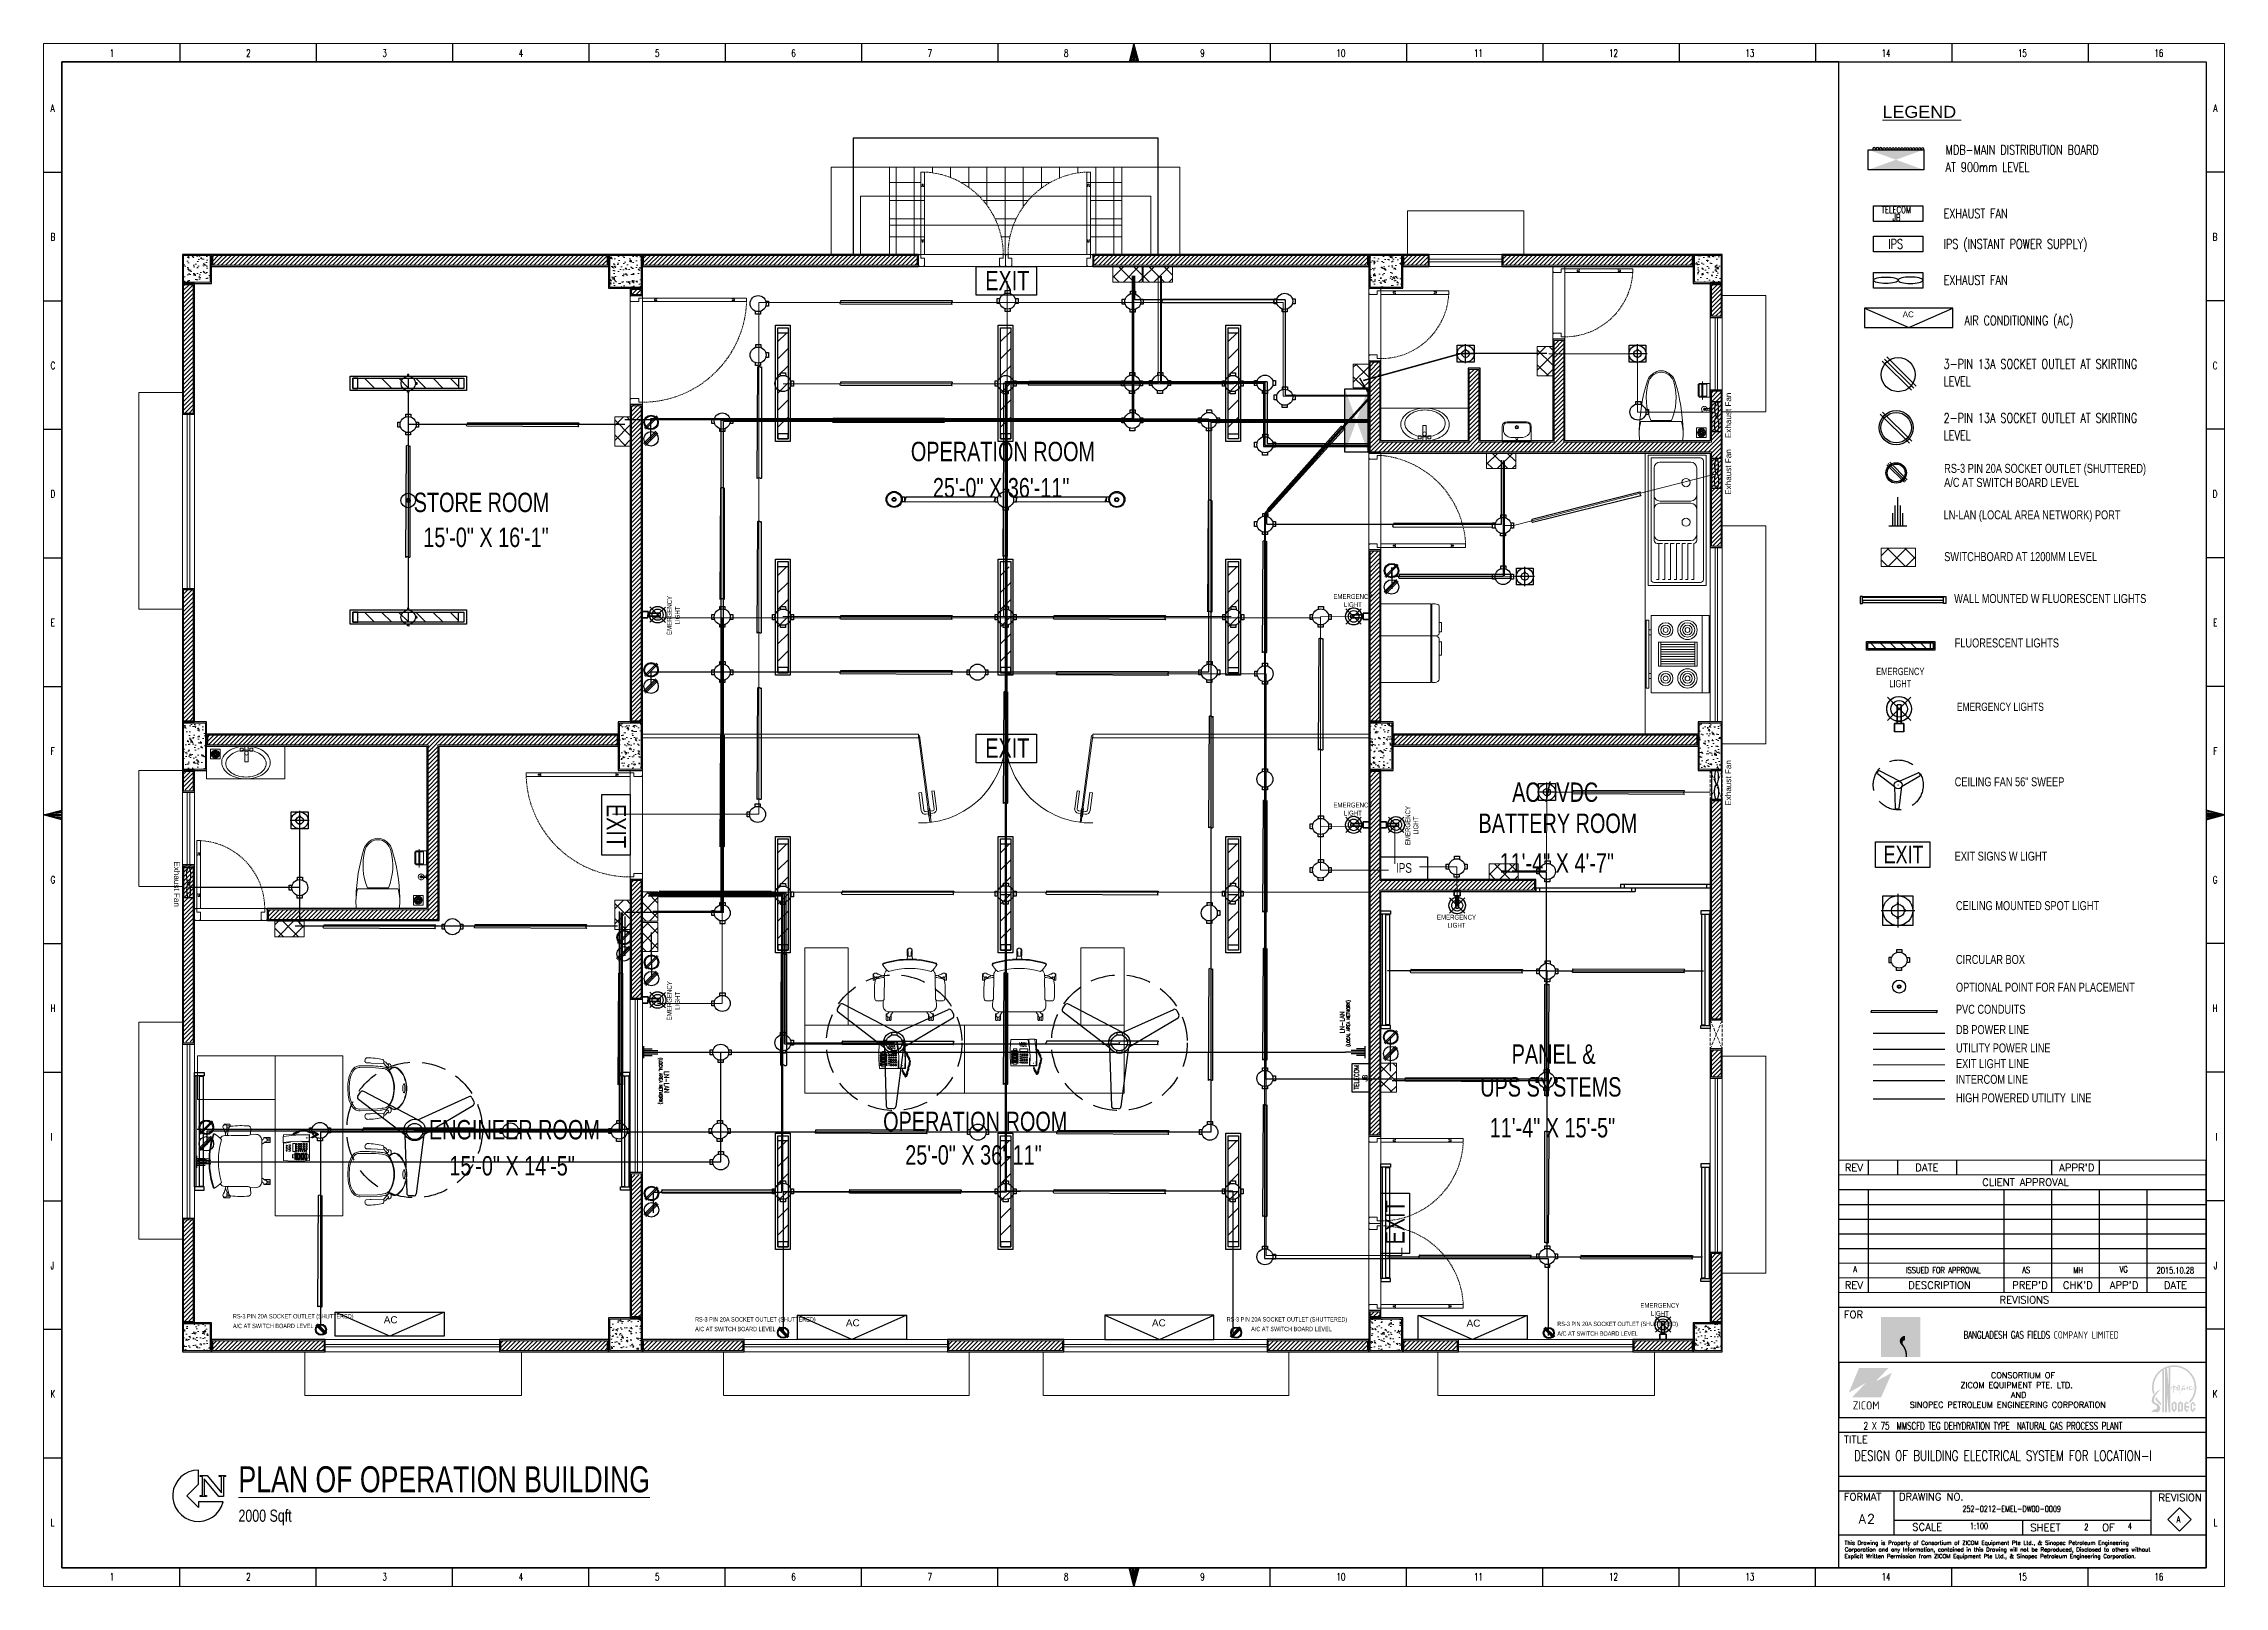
# Model space of a CAD drawing. Header units: inches. Extents: x 600 to 1500, y 304 to 941.
import ezdxf
from ezdxf.enums import TextEntityAlignment as Align

# ---------------------------------------------------------------- set-up
doc = ezdxf.new("R2010")
doc.units = ezdxf.units.IN
doc.header["$MEASUREMENT"] = 0
for name, pattern in [('CENTER', [2, 1.25, -0.25, 0.25, -0.25]), ('DASH', [0.35, 0.25, -0.1]), ('DASHED', [0.75, 0.5, -0.25]), ('XREF-GROUND-A1$0$HIDDEN2', [0.1875, 0.125, -0.0625])]:
    doc.linetypes.add(name, pattern=pattern)
doc.layers.get('Defpoints').update_dxf_attribs({"lineweight": 0})
for name, color, linetype in [('Cables', 7, 'Continuous'), ('COLLUM', 1, 'Continuous'), ('dimention', 7, 'Continuous'), ('Exhaust Fans', 7, 'Continuous'), ('HVAC', 44, 'Continuous'), ('Layer 1', 7, 'Continuous'), ('Lights', 7, 'Continuous'), ('Panels', 1, 'Continuous'), ('Plant Layout', 7, 'Continuous'), ('Sockets', 7, 'Continuous'), ('TEG BORDER', 7, 'Continuous'), ('wall 05', 252, 'Continuous')]:
    doc.layers.add(name, color=color, linetype=linetype)
for name, color, linetype, lineweight in [('DOOR', 115, 'Continuous', 15), ('DOOR_GLASS', 144, 'Continuous', 15), ('E-CF-Ceiling-Fan', 42, 'Continuous', 30), ('E-LAN', 6, 'Continuous', 30), ('E-Legend', 7, 'Continuous', 30), ('E-MDB', 1, 'Continuous', 30), ('E-WTL-Wall-Tube-Light', 7, 'Continuous', 30), ('Glass', 5, 'Continuous', 9), ('HACTH', 8, 'Continuous', 9), ('I-WC----EXST', 7, 'Continuous', 15), ('I-WC----N', 7, 'Continuous', 15), ('ID-FURN', 7, 'Continuous', 15), ('Plaster Line', 252, 'Continuous', 15), ('railing', 232, 'Continuous', 15), ('Stair', 86, 'Continuous', 18), ('Sunshed', 5, 'Continuous', 15), ('Switchboard', 30, 'Continuous', 13), ('Text', 252, 'Continuous', 15), ('WINDOW', 140, 'Continuous', 9)]:
    doc.layers.add(name, color=color, linetype=linetype, lineweight=lineweight)
doc.styles.add('1', font='isocp.shx')
doc.styles.add('HZTXT', font='simplexs.shx', dxfattribs={"width": 0.7, "bigfont": 'hztxt.shx'})
doc.styles.get("Standard").update_dxf_attribs({"font": 'arial.ttf'})
doc.styles.add('Swiss721', font='swisscl.ttf')
doc.styles.add('TAVE1', font='ROMANS.shx', dxfattribs={"width": 0.75})
doc.styles.add('TEG BORDER', font='txt_qlt.shx', dxfattribs={"width": 0.7, "bigfont": 'hztxt.shx'})
doc.styles.add('TIMES', font='ARIALN.TTF')
doc.styles.add('XREF-GROUND-A1$0$ATTR', font='romans.shx', dxfattribs={"width": 0.8, "height": 1.2})
pattern_1 = [(90, (-127088.306, -170851.311), (-7.5, 1e-15), []), (180, (-127088.306, -170851.311), (-1e-15, -7.5), [])]
pattern_2 = [(50, (-409806.2414, -241566.439), (5.37945137, -0.470641012), [0.5625, -6.1875]), (355, (-409806.2414, -241566.439), (-1.040635, 5.641441), [0.45, -4.95]), (100.4514, (-409805.793, -241566.478), (4.338820363, 5.170796565), [0.478051425, -5.25856584]), (46.1842, (-409806.2414, -241564.939), (8.004307865, -1.24139261), [0.84375, -9.28125]), (96.6356, (-409805.574, -241565.0425), (7.00997029, 7.30588403), [0.71707716, -7.8878475]), (351.1842, (-409806.241, -241564.939), (7.00996459, 7.3058895), [0.675, -7.425]), (21, (-409805.4914, -241565.314), (4.47680289, -3.01964168), [0.5625, -6.1875]), (326, (-409805.4914, -241565.314), (1.82486499, 5.43862534), [0.45, -4.95]), (71.4514, (-409805.1183, -241565.5656), (6.301669714, 2.418978725), [0.478051425, -5.25856584]), (37.5, (-409806.2414, -241566.439), (0.091198915, 2.496703904), [0, -4.89, 0, -5.025, 0, -4.96875]), (7.5, (-409806.2414, -241566.439), (1.973021531, 2.958087839), [0, -2.865, 0, -4.7775, 0, -1.89375]), (327.5, (-409807.9139, -241566.439), (4.003668271, -0.169161538), [0, -1.875, 0, -5.85, 0, -7.7625]), (317.5, (-409808.664, -241566.439), (4.37389627, 0.750787367), [0, -2.4375, 0, -3.885, 0, -5.5125])]
pattern_3 = [(45, (-409806.2414, -241566.439), (-0.8838834765, 0.8838834765), [])]
pattern_4 = [(45, (-140076.4309, -170960.9583), (-0.8838834765, 0.8838834765), [])]

msp = doc.modelspace()

# ---------------------------------------------------------------- texts
for rotation, p in [(90, (1296.6, 778.1)), (90, (1296.6, 754.72)), (90, (1296.6, 626.39)), (270, (653.47, 603.39))]:
    msp.add_text('Exhaust Fan', height=2.3967, rotation=rotation).set_placement(p)
at = {"color": 0, "lineweight": -3, "style": 'TAVE1', "width": 0.75}
for s, height, p in [('DESIGN OF BUILDING ELECTRICAL SYSTEM FOR LOCATION-I', 4.1493, (1347.4, 355.97)), ('252-0212-EMEL-DW00-0009', 2.5933, (1392.13, 334.8)), ('1:100', 2.593, (1395.19, 327.68)), ('2', 2.59, (1442.47, 327.27)), ('4', 2.59, (1460.47, 327.68))]:
    msp.add_text(s, height=height, dxfattribs=at).set_placement(p)
at = {"layer": 'E-LAN', "lineweight": 0, "style": 'TAVE1', "width": 0.75}
for s, height, rotation, p in [('(LOCAL AREA NETWORK)', 1.3659, 90, (1139.12, 526.86)), ('LN-LAN', 1.951, 90, (1136.96, 532.46)), ('(LOCAL AREA NETWORK)', 1.3659, 270, (853.8, 522.37)), ('LN-LAN', 1.951, 270, (855.97, 516.77))]:
    msp.add_text(s, height=height, rotation=rotation, dxfattribs=at).set_placement(p)
at = {"layer": 'E-LAN', "color": 0, "lineweight": -3, "style": 'TAVE1', "width": 0.75}
for s, p in [('TELECOM', (1142.88, 509.16)), ('JB', (1146.31, 512.5))]:
    msp.add_text(s, height=1.951, rotation=90, dxfattribs=at).set_placement(p)
at = {"layer": 'E-Legend', "lineweight": 0, "style": 'TIMES', "width": 1.3}
msp.add_text('%%ULEGEND ', height=4.972, dxfattribs=at).set_placement((1359.09, 910.31))
at = {"layer": 'E-MDB', "color": 0, "lineweight": 0, "style": 'TAVE1', "width": 0.75}
for s, height, p in [('AT 900mm LEVEL', 3.9061, (1385.16, 887.98)), ('MDB-MAIN DISTRIBUTION BOARD', 3.9061, (1385.16, 895.18)), ('TELECOM ', 2.734, (1358.73, 871.03)), ('JB', 2.734, (1363.29, 867.81)), ('EXHAUST FAN', 3.9061, (1384.34, 868.85)), ('IPS', 3.906, (1361.49, 856.3)), ('IPS (INSTANT POWER SUPPLY)', 3.9061, (1384.34, 856.3)), ('EXHAUST FAN', 3.9061, (1384.34, 841.4)), ('AIR CONDITIONING (AC)', 3.9061, (1392.92, 824.74)), ('3-PIN 13A SOCKET OUTLET AT SKIRTING', 3.9061, (1384.34, 806.77)), ('LEVEL', 3.906, (1384.34, 799.57)), ('2-PIN 13A SOCKET OUTLET AT SKIRTING', 3.9061, (1384.34, 784.48)), ('LEVEL', 3.906, (1384.34, 777.28)), ('A', 2.59, (1480.62, 330.48))]:
    msp.add_text(s, height=height, dxfattribs=at).set_placement(p)
at = {"layer": 'HVAC'}
for height, p in [(2.377, (1367.44, 828.03)), (2.935, (740.11, 412.68)), (2.935, (930.98, 411.41)), (2.935, (1057.38, 411.41)), (2.935, (1187.33, 411.29))]:
    msp.add_text('AC', height=height, dxfattribs=at).set_placement(p)
at = {"layer": 'Sockets', "color": 0, "style": 'Swiss721'}
for s, height, p in [('RS-3 PIN 20A SOCKET OUTLET (SHUTTERED)', 3.7068, (1384.58, 763.76)), ('A/C AT SWITCH BOARD LEVEL', 3.7068, (1384.58, 757.97)), ('LN-LAN (LOCAL AREA NETWORK) PORT', 3.7068, (1384.35, 744.58)), ('SWITCHBOARD AT 1200MM LEVEL', 3.7068, (1384.58, 727.33)), ('WALL MOUNTED W FLUORESCENT LIGHTS ', 3.7068, (1388.7, 710.03)), ('FLUORESCENT LIGHTS ', 3.7068, (1388.93, 691.7)), ('EMERGENCY LIGHTS', 3.3899, (1389.84, 665.52)), ('CEILING FAN 56" SWEEP', 3.7068, (1388.93, 634.38)), ('EXIT SIGNS W LIGHT', 3.7068, (1388.93, 603.68)), ('CEILING MOUNTED SPOT LIGHT', 3.7068, (1389.45, 583.25)), ('CIRCULAR BOX', 3.7068, (1389.45, 561.02)), ('OPTIONAL POINT FOR FAN PLACEMENT', 3.7068, (1389.45, 549.57)), ('PVC CONDUITS', 3.7068, (1389.45, 540.47)), ('DB POWER LINE', 3.7068, (1389.45, 532.07)), ('UTILITY POWER LINE', 3.7068, (1389.45, 524.51)), ('EXIT LIGHT LINE', 3.7068, (1389.45, 518.03)), ('INTERCOM LINE', 3.7068, (1389.45, 511.55)), ('HIGH POWERED UTILITY  LINE', 3.7068, (1389.45, 503.92))]:
    msp.add_text(s, height=height, dxfattribs=at).set_placement(p)
at = {"layer": 'Sockets', "color": 3, "style": 'Swiss721'}
for s, p in [('RS-3 PIN 20A SOCKET OUTLET (SHUTTERED)', (677.8, 414.7)), ('RS-3 PIN 20A SOCKET OUTLET (SHUTTERED)', (868.67, 413.43)), ('RS-3 PIN 20A SOCKET OUTLET (SHUTTERED)', (1088.22, 413.43)), ('A/C AT SWITCH BOARD LEVEL', (677.8, 410.69)), ('A/C AT SWITCH BOARD LEVEL', (868.67, 409.42)), ('A/C AT SWITCH BOARD LEVEL', (1098.36, 409.42)), ('A/C AT SWITCH BOARD LEVEL', (1224.81, 407.54)), ('RS-3 PIN 20A SOCKET OUTLET (SHUTTERED)', (1224.81, 411.54))]:
    msp.add_text(s, height=1.8137, dxfattribs=at).set_placement(p)
at = {"layer": 'Text', "style": 'Swiss721'}
for s, p in [('OPERATION ROOM', (995.84, 772.59)), ('OPERATION ROOM', (995.84, 772.59)), ('STORE ROOM', (780.49, 751.58)), ('STORE ROOM', (780.49, 751.58)), ('AC / VDC ', (1225.06, 632.1)), ('AC / VDC ', (1225.06, 632.1)), ('BATTERY ROOM', (1225.06, 619.1)), ('BATTERY ROOM', (1225.06, 619.1)), (' PANEL &', (1222.13, 523.79)), (' PANEL &', (1222.13, 523.79)), ('UPS SYSTEMS', (1222.13, 510.29)), ('UPS SYSTEMS', (1222.13, 510.29)), ('ENGINEER ROOM', (794.06, 492.62)), ('ENGINEER ROOM', (794.06, 492.62)), ('OPERATION ROOM', (984.4, 496.04)), ('OPERATION ROOM', (984.4, 496.04))]:
    msp.add_text(s, height=8, dxfattribs=at).set_placement(p, align=Align.MIDDLE)
at = {"layer": 'Text', "color": 4, "style": 'Swiss721'}
for s, insert, char_height, width, attachment_point in [('EXIT ', (997.64, 847.16), 8, 62.6303, 2), ('EMERGENCY LIGHT ', (1140.38, 708.35), 2, 15.6576, 8), ('EMERGENCY LIGHT ', (1366.46, 683.29), 3.0139, 23.5954, 2), ('EXIT ', (997.63, 654.16), 8, 62.6303, 2), ('EMERGENCY LIGHT ', (1140.38, 622.28), 2, 15.6576, 8), ('EXIT ', (1367.8, 609.82), 7.2, 56.3673, 2), ('EMERGENCY LIGHT ', (1183.16, 581.33), 2, 15.6576, 2), ('EMERGENCY LIGHT ', (1267.16, 421.08), 2, 15.6576, 2)]:
    msp.add_mtext(s, dxfattribs=dict(at, insert=insert, char_height=char_height, width=width, attachment_point=attachment_point))
at = {"layer": 'Text', "style": 'Swiss721'}
for s, insert, char_height, width, attachment_point in [('\\A1;25\'-0" X 36\'-11"', (995.1, 757.58), 8, 92.0323, 5), ('\\A1;25\'-0" X 36\'-11"', (995.1, 757.58), 8, 92.0323, 5), ('\\A1;15\'-0" X 16\'-1"', (782.33, 737.09), 8, 93.582, 5), ('\\A1;15\'-0" X 16\'-1"', (782.33, 737.09), 8, 93.582, 5), ('\\A1;11\'-4" X 4\'-7"', (1224.59, 606.76), 8, 62.6303, 2), ('\\A1;11\'-4" X 4\'-7"', (1224.59, 606.76), 8, 62.6303, 2), ('\\A1;11\'-4" X 15\'-5"', (1222.78, 497.43), 8, 62.6303, 2), ('\\A1;11\'-4" X 15\'-5"', (1222.78, 497.43), 8, 62.6303, 2), ('\\A1;15\'-0" X 14\'-5"', (793.1, 481.71), 8, 62.6303, 2), ('\\A1;15\'-0" X 14\'-5"', (793.1, 481.71), 8, 62.6303, 2), ('\\A1;25\'-0" X 36\'-11"', (983.67, 486.2), 8, 62.6303, 2), ('\\A1;25\'-0" X 36\'-11"', (983.67, 486.2), 8, 62.6303, 2), ('{\\LPLAN OF OPERATION BUILDING\\H0.4658x;\\l  \\P2000 Sqft}', (680.1, 353.66), 10.7333, 176.7295, 1)]:
    msp.add_mtext(s, dxfattribs=dict(at, insert=insert, char_height=char_height, width=width, attachment_point=attachment_point))
at = {"layer": 'Text', "color": 4, "attachment_point": 2, "style": 'Swiss721'}
for s, insert, char_height, width, rotation in [('EMERGENCY LIGHT ', (857.05, 704.91), 2, 15.6576, 89.71881), ('EXIT ', (840.16, 617.99), 8, 62.6303, 270), ('EMERGENCY LIGHT ', (1162.05, 618.16), 2, 15.6576, 90), ('EMERGENCY LIGHT ', (857.05, 545.84), 2, 15.6576, 89.71881), ('EXIT ', (1153.73, 454.39), 8, 62.6303, 90)]:
    msp.add_mtext(s, dxfattribs=dict(at, insert=insert, char_height=char_height, width=width, rotation=rotation))
at = {"layer": 'Text', "color": 0, "insert": (1161.46, 602.67), "char_height": 4, "width": 31.3151, "attachment_point": 2, "style": 'Swiss721'}
msp.add_mtext('IPS', dxfattribs=at)

# ---------------------------------------------------------------- blocks, each defined once
blk = doc.blocks.new('A$C63C712C3')
at = {"ltscale": 2}
for p, q in [((40, 42), (34, 42)), ((40, 16), (34, 16)), ((1231, 42), (1237, 42)), ((1231, 16), (1237, 16))]:
    blk.add_line(p, q, dxfattribs=at)
for points in [[(35, 103), (0, 103), (0, 0), (35, 0)], [(35, 103), (1235, 103), (1235, 90), (35, 90)], [(40, 48), (1231, 48), (1231, 10), (40, 10)], [(1235, 103), (1271, 103), (1271, 0), (1235, 0)]]:
    blk.add_lwpolyline(points, close=True, dxfattribs=at)
blk = doc.blocks.new('A$C6B9F22C7')
at = {"layer": 'DOOR_GLASS', "lineweight": 9}
for p, q in [((30.04, 10.46), (22.73, 9.48)), ((22.88, 8.43), (22.73, 9.48)), ((30.18, 9.4), (22.88, 8.43)), ((30.75, 5.15), (23.44, 4.18)), ((23.44, 4.18), (23.58, 3.12)), ((30.89, 4.1), (23.58, 3.12)), ((33.22, 8.09), (30, 7.66)), ((30, 7.66), (30.02, 7.47)), ((30.02, 7.47), (33.25, 7.9)), ((30.09, 6.98), (33.32, 7.41)), ((30.12, 6.78), (30.09, 6.98)), ((33.34, 7.21), (30.12, 6.78)), ((31.08, 7.81), (30.95, 8.82)), ((31.2, 6.93), (31.33, 5.92)), ((32.14, 7.95), (32.01, 8.96)), ((32.26, 7.07), (32.39, 6.06)), ((33.25, 7.9), (33.22, 8.09)), ((33.32, 7.41), (33.34, 7.21))]:
    blk.add_line(p, q, dxfattribs=at)
at = {"layer": 'DOOR_GLASS'}
blk.add_lwpolyline([(0, 2.96), (35.68, 7.72), (35.62, 8.22), (-0.07, 3.45)], close=True, dxfattribs=at)
blk.add_arc((0.83, 3.79), 35.18, 358.64154, 91.35293, dxfattribs=at)
at = {"layer": 'DOOR_GLASS', "lineweight": 9}
for centre, major_axis, start_param, end_param in [((30.27, 8.73), (-1.39, 1.06), 3.926991, 5.497787), ((30.27, 8.73), (-0.412, -0.54), 2.356194, 3.926991), ((30.66, 5.83), (-0.54, 0.412), 2.356194, 3.926991), ((30.66, 5.83), (-1.06, -1.39), 0.785398, 2.356194)]:
    blk.add_ellipse(centre, major_axis=major_axis, ratio=1, start_param=start_param, end_param=end_param, dxfattribs=at)
blk = doc.blocks.new('CF')
for p, q in [((-23.84, 14.22), (-22.76, 15.89)), ((-4.07, -2.11), (-23.55, 12.84)), ((1.35, 4.29), (-21.39, 16.19)), ((1.35, 4.29), (22.9, 13.97)), ((3.87, -1.9), (24.71, 10.43)), ((24.1, 13.48), (25.01, 11.71)), ((-4.07, -2.11), (-3.33, -26.62)), ((3.87, -1.9), (0.65, -26.82)), ((-0.39, -27.76), (-2.38, -27.66))]:
    blk.add_line(p, q)
for radius in [4.48, 0.0888]:
    blk.add_circle((0, 0), radius)
for centre, radius, start, end in [((-23.01, 13.68), 0.996, 147.13508, 237.13508), ((-21.93, 15.35), 0.996, 57.13508, 147.13508), ((23.21, 13.03), 0.996, 27.13508, 117.13508), ((24.09, 11.25), 1.03, 299.25484, 26.43573), ((-2.33, -26.67), 0.996, 177.13508, 267.13508), ((-0.34, -26.77), 0.996, 267.13508, 357.13508)]:
    blk.add_arc(centre, radius, start, end)
blk = doc.blocks.new('SINOPEC LOGO')
at = {"layer": 'TEG BORDER'}
h = blk.add_hatch(color=1, dxfattribs=at)
h.dxf.hatch_style = 1
h.paths.add_polyline_path([(-5, -2.39), (-5.23, -2.92, 0.099423), (-3.62, -4.67), (-3.59, -4.11, -0.100238)])
edge = h.paths.add_edge_path()
edge.add_spline(control_points=[(-3.04, 4.96), (-3.04, 4.96), (-3.03, 4.97), (-3.03, 4.97)], knot_values=[0.518447, 0.518447, 0.518447, 0.518447, 0.528849, 0.528849, 0.528849, 0.528849], degree=3, periodic=0)
edge.add_spline(control_points=[(-2.81, 5.1), (-2.89, 5.05), (-2.96, 5.02), (-3.03, 4.97)], knot_values=[0.528849, 0.528849, 0.528849, 0.528849, 0.666667, 0.666667, 0.666667, 0.666667], degree=3, periodic=0)
edge.add_arc((-0.06, 0.23), 5.59, 114.35674, 122.02967, ccw=False)
edge.add_spline(control_points=[(-2.38, 5.32), (-2.34, 5.34), (-2.29, 5.36), (-2.25, 5.38)], knot_values=[0.181722, 0.181722, 0.181722, 0.181722, 0.220586, 0.220586, 0.220586, 0.220586], degree=3, periodic=0)
edge.add_spline(control_points=[(-2.25, 5.38), (-2.22, 5.39), (-2.19, 5.4), (-2.17, 5.41)], knot_values=[0.220586, 0.220586, 0.220586, 0.220586, 0.243846, 0.243846, 0.243846, 0.243846], degree=3, periodic=0)
edge.add_spline(control_points=[(-2.17, 5.41), (-2.15, 5.42), (-2.14, 5.42), (-2.12, 5.43)], knot_values=[0.243846, 0.243846, 0.243846, 0.243846, 0.256407, 0.256407, 0.256407, 0.256407], degree=3, periodic=0)
edge.add_arc((-0.06, 0.23), 5.59, 104.13884, 111.73074, ccw=False)
edge.add_spline(control_points=[(-1.42, 5.66), (-1.38, 5.67), (-1.33, 5.68), (-1.28, 5.69)], knot_values=[0.608101, 0.608101, 0.608101, 0.608101, 0.651061, 0.651061, 0.651061, 0.651061], degree=3, periodic=0)
edge.add_spline(control_points=[(-1.28, 5.69), (-1.24, 5.7), (-1.21, 5.71), (-1.17, 5.71)], knot_values=[0.651061, 0.651061, 0.651061, 0.651061, 0.681752, 0.681752, 0.681752, 0.681752], degree=3, periodic=0)
edge.add_arc((-0.06, 0.23), 5.59, -44.52704, 101.50969, ccw=False)
edge.add_line((3.93, -3.69), (4.24, -4.02))
edge.add_arc((-0.06, 0.21), 6.04, 315.50355, 558.62016)
edge.add_line((-5.78, -1.71), (-5.46, -1.23))
edge.add_arc((-0.06, 0.23), 5.59, 122.25108, 195.11092, ccw=False)
h = blk.add_hatch(color=5, dxfattribs=at)
h.dxf.hatch_style = 1
edge = h.paths.add_edge_path()
edge.add_spline(control_points=[(-5.31, -2.27), (-5.2, -2.08), (-5.09, -1.9), (-4.97, -1.73)], knot_values=[0.371345, 0.371345, 0.371345, 0.371345, 0.382142, 0.382142, 0.382142, 0.382142], degree=3, periodic=0)
edge.add_spline(control_points=[(-4.97, -1.73), (-4.8, -1.5), (-4.63, -1.27), (-4.43, -1.06)], knot_values=[0.382142, 0.382142, 0.382142, 0.382142, 0.396572, 0.396572, 0.396572, 0.396572], degree=3, periodic=0)
edge.add_spline(control_points=[(-4.43, -1.06), (-4.3, -0.91), (-4.15, -0.77), (-3.99, -0.65)], knot_values=[0.396572, 0.396572, 0.396572, 0.396572, 0.406779, 0.406779, 0.406779, 0.406779], degree=3, periodic=0)
edge.add_spline(control_points=[(-3.99, -0.65), (-3.88, -0.58), (-3.76, -0.51), (-3.65, -0.44)], knot_values=[0.406779, 0.406779, 0.406779, 0.406779, 0.413478, 0.413478, 0.413478, 0.413478], degree=3, periodic=0)
edge.add_spline(control_points=[(-3.65, -0.44), (-3.65, -0.44), (-3.64, -0.43), (-3.64, -0.43)], knot_values=[0.413478, 0.413478, 0.413478, 0.413478, 0.413739, 0.413739, 0.413739, 0.413739], degree=3, periodic=0)
edge.add_spline(control_points=[(-3.64, -0.43), (-3.61, -0.4), (-3.77, -0.44), (-3.83, -0.45)], knot_values=[0.413739, 0.413739, 0.413739, 0.413739, 0.416897, 0.416897, 0.416897, 0.416897], degree=3, periodic=0)
edge.add_spline(control_points=[(-3.83, -0.45), (-3.97, -0.49), (-4.12, -0.52), (-4.25, -0.59)], knot_values=[0.416897, 0.416897, 0.416897, 0.416897, 0.424496, 0.424496, 0.424496, 0.424496], degree=3, periodic=0)
edge.add_spline(control_points=[(-4.25, -0.59), (-4.46, -0.69), (-4.63, -0.82), (-4.81, -0.96)], knot_values=[0.424496, 0.424496, 0.424496, 0.424496, 0.435746, 0.435746, 0.435746, 0.435746], degree=3, periodic=0)
edge.add_spline(control_points=[(-4.81, -0.96), (-5.03, -1.16), (-5.24, -1.35), (-5.43, -1.58)], knot_values=[0.435746, 0.435746, 0.435746, 0.435746, 0.450513, 0.450513, 0.450513, 0.450513], degree=3, periodic=0)
edge.add_spline(control_points=[(-5.43, -1.58), (-5.59, -1.76), (-5.72, -1.95), (-5.84, -2.17)], knot_values=[0.450513, 0.450513, 0.450513, 0.450513, 0.462599, 0.462599, 0.462599, 0.462599], degree=3, periodic=0)
edge.add_spline(control_points=[(-5.84, -2.17), (-5.95, -2.36), (-6.02, -2.56), (-6.08, -2.77)], knot_values=[0.462599, 0.462599, 0.462599, 0.462599, 0.473591, 0.473591, 0.473591, 0.473591], degree=3, periodic=0)
edge.add_spline(control_points=[(-6.08, -2.77), (-6.12, -2.91), (-6.14, -3.06), (-6.15, -3.2)], knot_values=[0.473591, 0.473591, 0.473591, 0.473591, 0.480902, 0.480902, 0.480902, 0.480902], degree=3, periodic=0)
edge.add_spline(control_points=[(-6.15, -3.2), (-6.16, -3.38), (-6.15, -3.56), (-6.11, -3.73)], knot_values=[0.480902, 0.480902, 0.480902, 0.480902, 0.489947, 0.489947, 0.489947, 0.489947], degree=3, periodic=0)
edge.add_spline(control_points=[(-6.11, -3.73), (-6.08, -3.83), (-6.05, -3.91), (-5.98, -3.99)], knot_values=[0.489947, 0.489947, 0.489947, 0.489947, 0.494785, 0.494785, 0.494785, 0.494785], degree=3, periodic=0)
edge.add_spline(control_points=[(-5.98, -3.99), (-5.91, -4.08), (-5.84, -4.14), (-5.75, -4.2)], knot_values=[0.494785, 0.494785, 0.494785, 0.494785, 0.5, 0.5, 0.5, 0.5], degree=3, periodic=0)
edge.add_spline(control_points=[(-5.75, -4.2), (-5.64, -4.26), (-5.52, -4.33), (-5.41, -4.39)], knot_values=[0.5, 0.5, 0.5, 0.5, 0.551101, 0.551101, 0.551101, 0.551101], degree=3, periodic=0)
edge.add_spline(control_points=[(-5.41, -4.39), (-5.28, -4.47), (-5.16, -4.55), (-5.03, -4.62)], knot_values=[0.551101, 0.551101, 0.551101, 0.551101, 0.609581, 0.609581, 0.609581, 0.609581], degree=3, periodic=0)
edge.add_spline(control_points=[(-5.03, -4.62), (-4.92, -4.69), (-4.83, -4.79), (-4.77, -4.91)], knot_values=[0.609581, 0.609581, 0.609581, 0.609581, 0.65984, 0.65984, 0.65984, 0.65984], degree=3, periodic=0)
edge.add_spline(control_points=[(-4.77, -4.91), (-4.75, -4.94), (-4.75, -4.98), (-4.74, -5.02)], knot_values=[0.65984, 0.65984, 0.65984, 0.65984, 0.674235, 0.674235, 0.674235, 0.674235], degree=3, periodic=0)
edge.add_spline(control_points=[(-4.74, -5.02), (-4.73, -5.12), (-4.71, -5.23), (-4.72, -5.34)], knot_values=[0.674235, 0.674235, 0.674235, 0.674235, 0.716277, 0.716277, 0.716277, 0.716277], degree=3, periodic=0)
edge.add_spline(control_points=[(-4.72, -5.34), (-4.72, -5.43), (-4.78, -5.52), (-4.85, -5.6)], knot_values=[0.716277, 0.716277, 0.716277, 0.716277, 0.754274, 0.754274, 0.754274, 0.754274], degree=3, periodic=0)
edge.add_spline(control_points=[(-4.85, -5.6), (-4.93, -5.68), (-5.01, -5.74), (-5.11, -5.76)], knot_values=[0.754274, 0.754274, 0.754274, 0.754274, 0.793996, 0.793996, 0.793996, 0.793996], degree=3, periodic=0)
edge.add_spline(control_points=[(-5.11, -5.76), (-5.17, -5.76), (-5.23, -5.76), (-5.29, -5.76)], knot_values=[0.793996, 0.793996, 0.793996, 0.793996, 0.817301, 0.817301, 0.817301, 0.817301], degree=3, periodic=0)
edge.add_spline(control_points=[(-5.29, -5.76), (-5.37, -5.77), (-5.45, -5.75), (-5.54, -5.76)], knot_values=[0.817301, 0.817301, 0.817301, 0.817301, 0.849908, 0.849908, 0.849908, 0.849908], degree=3, periodic=0)
edge.add_spline(control_points=[(-5.54, -5.76), (-5.54, -5.76), (-5.55, -5.76), (-5.55, -5.76)], knot_values=[0.849908, 0.849908, 0.849908, 0.849908, 0.852511, 0.852511, 0.852511, 0.852511], degree=3, periodic=0)
edge.add_spline(control_points=[(-5.55, -5.76), (-5.83, -6.02), (-6.11, -6.27), (-6.39, -6.52)], knot_values=[0.852511, 0.852511, 0.852511, 0.852511, 0.999992, 0.999992, 0.999992, 0.999992], degree=3, periodic=0)
edge.add_spline(control_points=[(-6.39, -6.52), (-5.74, -6.52), (-5.08, -6.53), (-4.42, -6.53)], knot_values=[0.000011, 0.000011, 0.000011, 0.000011, 0.282273, 0.282273, 0.282273, 0.282273], degree=3, periodic=0)
edge.add_spline(control_points=[(-4.42, -6.53), (-4.36, -6.47), (-4.3, -6.4), (-4.24, -6.33)], knot_values=[0.282273, 0.282273, 0.282273, 0.282273, 0.286842, 0.286842, 0.286842, 0.286842], degree=3, periodic=0)
edge.add_spline(control_points=[(-4.24, -6.33), (-4.16, -6.25), (-4.09, -6.16), (-4.03, -6.07)], knot_values=[0.286842, 0.286842, 0.286842, 0.286842, 0.292521, 0.292521, 0.292521, 0.292521], degree=3, periodic=0)
edge.add_spline(control_points=[(-4.03, -6.07), (-3.99, -6), (-3.96, -5.93), (-3.92, -5.85)], knot_values=[0.292521, 0.292521, 0.292521, 0.292521, 0.296552, 0.296552, 0.296552, 0.296552], degree=3, periodic=0)
edge.add_spline(control_points=[(-3.92, -5.85), (-3.9, -5.8), (-3.88, -5.75), (-3.86, -5.69)], knot_values=[0.296552, 0.296552, 0.296552, 0.296552, 0.299454, 0.299454, 0.299454, 0.299454], degree=3, periodic=0)
edge.add_spline(control_points=[(-3.86, -5.69), (-3.84, -5.61), (-3.84, -5.53), (-3.84, -5.45)], knot_values=[0.299454, 0.299454, 0.299454, 0.299454, 0.303521, 0.303521, 0.303521, 0.303521], degree=3, periodic=0)
edge.add_spline(control_points=[(-3.84, -5.45), (-3.85, -5.35), (-3.86, -5.26), (-3.89, -5.16)], knot_values=[0.303521, 0.303521, 0.303521, 0.303521, 0.308536, 0.308536, 0.308536, 0.308536], degree=3, periodic=0)
edge.add_spline(control_points=[(-3.89, -5.16), (-3.92, -5.06), (-3.96, -4.98), (-4.01, -4.89)], knot_values=[0.308536, 0.308536, 0.308536, 0.308536, 0.313509, 0.313509, 0.313509, 0.313509], degree=3, periodic=0)
edge.add_spline(control_points=[(-4.01, -4.89), (-4.08, -4.78), (-4.15, -4.68), (-4.23, -4.58)], knot_values=[0.313509, 0.313509, 0.313509, 0.313509, 0.319885, 0.319885, 0.319885, 0.319885], degree=3, periodic=0)
edge.add_spline(control_points=[(-4.23, -4.58), (-4.35, -4.43), (-4.48, -4.28), (-4.65, -4.21)], knot_values=[0.319885, 0.319885, 0.319885, 0.319885, 0.329467, 0.329467, 0.329467, 0.329467], degree=3, periodic=0)
edge.add_spline(control_points=[(-4.65, -4.21), (-4.78, -4.15), (-4.92, -4.11), (-5.05, -4.05)], knot_values=[0.329467, 0.329467, 0.329467, 0.329467, 0.336554, 0.336554, 0.336554, 0.336554], degree=3, periodic=0)
edge.add_spline(control_points=[(-5.05, -4.05), (-5.14, -4.02), (-5.23, -3.98), (-5.31, -3.95)], knot_values=[0.336554, 0.336554, 0.336554, 0.336554, 0.341408, 0.341408, 0.341408, 0.341408], degree=3, periodic=0)
edge.add_spline(control_points=[(-5.31, -3.95), (-5.36, -3.93), (-5.4, -3.88), (-5.43, -3.83)], knot_values=[0.341408, 0.341408, 0.341408, 0.341408, 0.34417, 0.34417, 0.34417, 0.34417], degree=3, periodic=0)
edge.add_spline(control_points=[(-5.43, -3.83), (-5.47, -3.77), (-5.49, -3.7), (-5.5, -3.63)], knot_values=[0.34417, 0.34417, 0.34417, 0.34417, 0.347829, 0.347829, 0.347829, 0.347829], degree=3, periodic=0)
edge.add_spline(control_points=[(-5.5, -3.63), (-5.52, -3.53), (-5.53, -3.44), (-5.54, -3.34)], knot_values=[0.347829, 0.347829, 0.347829, 0.347829, 0.352673, 0.352673, 0.352673, 0.352673], degree=3, periodic=0)
edge.add_spline(control_points=[(-5.54, -3.34), (-5.54, -3.24), (-5.54, -3.13), (-5.53, -3.03)], knot_values=[0.352673, 0.352673, 0.352673, 0.352673, 0.357934, 0.357934, 0.357934, 0.357934], degree=3, periodic=0)
edge.add_spline(control_points=[(-5.53, -3.03), (-5.52, -2.92), (-5.51, -2.82), (-5.48, -2.71)], knot_values=[0.357934, 0.357934, 0.357934, 0.357934, 0.363394, 0.363394, 0.363394, 0.363394], degree=3, periodic=0)
edge.add_spline(control_points=[(-5.48, -2.71), (-5.45, -2.56), (-5.38, -2.41), (-5.31, -2.27)], knot_values=[0.363394, 0.363394, 0.363394, 0.363394, 0.371345, 0.371345, 0.371345, 0.371345], degree=3, periodic=0)
edge = h.paths.add_edge_path()
edge.add_spline(control_points=[(-2.81, 5.1), (-2.88, 5.06), (-2.94, 5.02), (-3.01, 4.99)], knot_values=[0.543406, 0.543406, 0.543406, 0.543406, 0.666667, 0.666667, 0.666667, 0.666667], degree=3, periodic=0)
edge.add_arc((-0.06, 0.23), 5.59, 121.7925, 122.25108)
edge.add_spline(control_points=[(-3.04, 4.96), (-3.14, 4.9), (-3.23, 4.84), (-3.32, 4.77)], knot_values=[0.333333, 0.333333, 0.333333, 0.333333, 0.518447, 0.518447, 0.518447, 0.518447], degree=3, periodic=0)
edge.add_spline(control_points=[(-3.32, 4.77), (-3.32, 1), (-3.32, -2.77), (-3.32, -6.54)], knot_values=[0.222222, 0.222222, 0.222222, 0.222222, 0.333333, 0.333333, 0.333333, 0.333333], degree=3, periodic=0)
edge.add_spline(control_points=[(-3.32, -6.54), (-3.15, -6.54), (-2.98, -6.54), (-2.82, -6.54)], knot_values=[0.111111, 0.111111, 0.111111, 0.111111, 0.222222, 0.222222, 0.222222, 0.222222], degree=3, periodic=0)
edge.add_spline(control_points=[(-2.82, -6.54), (-2.82, -2.66), (-2.82, 1.21), (-2.82, 5.09)], knot_values=[0, 0, 0, 0, 0.111111, 0.111111, 0.111111, 0.111111], degree=3, periodic=0)
edge = h.paths.add_edge_path()
edge.add_spline(control_points=[(-1.06, 5.73), (-1.1, 5.72), (-1.14, 5.72), (-1.17, 5.71)], knot_values=[0.681752, 0.681752, 0.681752, 0.681752, 0.714286, 0.714286, 0.714286, 0.714286], degree=3, periodic=0)
edge.add_arc((-0.06, 0.23), 5.59, 101.50969, 104.13884)
edge.add_spline(control_points=[(-1.42, 5.66), (-1.47, 5.64), (-1.51, 5.63), (-1.55, 5.62)], knot_values=[0.571429, 0.571429, 0.571429, 0.571429, 0.608101, 0.608101, 0.608101, 0.608101], degree=3, periodic=0)
edge.add_spline(control_points=[(-1.55, 5.62), (-1.55, 3.97), (-1.55, 2.32), (-1.55, 0.67)], knot_values=[0.428571, 0.428571, 0.428571, 0.428571, 0.571429, 0.571429, 0.571429, 0.571429], degree=3, periodic=0)
edge.add_spline(control_points=[(-1.55, 0.67), (-1.7, 2.27), (-1.86, 3.87), (-2.01, 5.47), (-2.01, 5.47), (-2.01, 5.47), (-2.01, 5.47)], knot_values=[0.285713, 0.285713, 0.285713, 0.285713, 0.357142, 0.357142, 0.357142, 0.428571, 0.428571, 0.428571, 0.428571], degree=3, periodic=0)
edge.add_spline(control_points=[(-2.03, 5.46), (-2.06, 5.45), (-2.09, 5.44), (-2.12, 5.43)], knot_values=[0.897424, 0.897424, 0.897424, 0.897424, 0.985753, 0.985753, 0.985753, 0.985753], degree=3, periodic=0)
edge.add_spline(control_points=[(-2.02, 5.47), (-2.05, 5.45), (-2.09, 5.44), (-2.12, 5.43)], knot_values=[0.256407, 0.256407, 0.256407, 0.256407, 0.283679, 0.283679, 0.283679, 0.283679], degree=3, periodic=0)
edge.add_spline(control_points=[(-2.03, 5.46), (-2.06, 5.45), (-2.09, 5.44), (-2.12, 5.43)], knot_values=[0.897424, 0.897424, 0.897424, 0.897424, 0.985753, 0.985753, 0.985753, 0.985753], degree=3, periodic=0)
edge.add_spline(control_points=[(-2.12, 5.43), (-2.14, 5.42), (-2.15, 5.42), (-2.17, 5.41)], knot_values=[0.243846, 0.243846, 0.243846, 0.243846, 0.256407, 0.256407, 0.256407, 0.256407], degree=3, periodic=0)
edge.add_arc((-0.06, 0.23), 5.59, 111.73074, 114.35674)
edge.add_spline(control_points=[(-2.25, 5.38), (-2.29, 5.36), (-2.34, 5.34), (-2.38, 5.32)], knot_values=[0.181722, 0.181722, 0.181722, 0.181722, 0.220586, 0.220586, 0.220586, 0.220586], degree=3, periodic=0)
edge.add_spline(control_points=[(-2.38, 5.32), (-2.43, 5.3), (-2.47, 5.27), (-2.52, 5.25), (-2.52, 5.25), (-2.52, 5.25), (-2.52, 5.25)], knot_values=[0.142854, 0.142854, 0.142854, 0.142854, 0.162288, 0.162288, 0.162288, 0.181722, 0.181722, 0.181722, 0.181722], degree=3, periodic=0)
edge.add_spline(control_points=[(-2.52, 5.24), (-2.52, 5.23), (-2.52, 5.23), (-2.52, 5.23)], knot_values=[0.142764, 0.142764, 0.142764, 0.142764, 0.142787, 0.142787, 0.142787, 0.142787], degree=3, periodic=0)
edge.add_spline(control_points=[(-2.52, 5.22), (-2.52, 5.21), (-2.52, 5.21), (-2.52, 5.21)], knot_values=[0.142671, 0.142671, 0.142671, 0.142671, 0.142718, 0.142718, 0.142718, 0.142718], degree=3, periodic=0)
edge.add_spline(control_points=[(-2.52, 5.21), (-2.52, 5.2), (-2.52, 5.19), (-2.52, 5.18)], knot_values=[0.142578, 0.142578, 0.142578, 0.142578, 0.142671, 0.142671, 0.142671, 0.142671], degree=3, periodic=0)
edge.add_spline(control_points=[(-2.52, 5.18), (-2.52, 5.18), (-2.52, 5.17), (-2.52, 5.16)], knot_values=[0.142485, 0.142485, 0.142485, 0.142485, 0.142578, 0.142578, 0.142578, 0.142578], degree=3, periodic=0)
edge.add_spline(control_points=[(-2.52, 5.16), (-2.52, 5.14), (-2.52, 5.13), (-2.52, 5.11)], knot_values=[0.142299, 0.142299, 0.142299, 0.142299, 0.142485, 0.142485, 0.142485, 0.142485], degree=3, periodic=0)
edge.add_spline(control_points=[(-2.52, 5.11), (-2.52, 5.1), (-2.52, 5.08), (-2.52, 5.07)], knot_values=[0.142113, 0.142113, 0.142113, 0.142113, 0.142299, 0.142299, 0.142299, 0.142299], degree=3, periodic=0)
edge.add_spline(control_points=[(-2.52, 5.07), (-2.52, 5.04), (-2.52, 5.01), (-2.52, 4.98)], knot_values=[0.141741, 0.141741, 0.141741, 0.141741, 0.142113, 0.142113, 0.142113, 0.142113], degree=3, periodic=0)
edge.add_spline(control_points=[(-2.52, 4.98), (-2.52, 4.88), (-2.52, 4.79), (-2.52, 4.7)], knot_values=[0.140625, 0.140625, 0.140625, 0.140625, 0.141741, 0.141741, 0.141741, 0.141741], degree=3, periodic=0)
edge.add_spline(control_points=[(-2.52, 4.7), (-2.52, 4.64), (-2.52, 4.58), (-2.52, 4.52)], knot_values=[0.139881, 0.139881, 0.139881, 0.139881, 0.140625, 0.140625, 0.140625, 0.140625], degree=3, periodic=0)
edge.add_spline(control_points=[(-2.52, 4.52), (-2.52, 4.39), (-2.52, 4.27), (-2.52, 4.15)], knot_values=[0.138393, 0.138393, 0.138393, 0.138393, 0.139881, 0.139881, 0.139881, 0.139881], degree=3, periodic=0)
edge.add_spline(control_points=[(-2.52, 4.15), (-2.52, 4.02), (-2.52, 3.9), (-2.52, 3.78)], knot_values=[0.136905, 0.136905, 0.136905, 0.136905, 0.138393, 0.138393, 0.138393, 0.138393], degree=3, periodic=0)
edge.add_spline(control_points=[(-2.52, 3.78), (-2.52, 3.53), (-2.52, 3.29), (-2.52, 3.04)], knot_values=[0.133929, 0.133929, 0.133929, 0.133929, 0.136905, 0.136905, 0.136905, 0.136905], degree=3, periodic=0)
edge.add_spline(control_points=[(-2.52, 3.04), (-2.52, 2.8), (-2.52, 2.55), (-2.52, 2.3)], knot_values=[0.130952, 0.130952, 0.130952, 0.130952, 0.133929, 0.133929, 0.133929, 0.133929], degree=3, periodic=0)
edge.add_spline(control_points=[(-2.52, 2.3), (-2.52, 1.81), (-2.52, 1.32), (-2.52, 0.83)], knot_values=[0.125, 0.125, 0.125, 0.125, 0.130952, 0.130952, 0.130952, 0.130952], degree=3, periodic=0)
edge.add_spline(control_points=[(-2.52, 0.83), (-2.52, 0.34), (-2.52, -0.15), (-2.52, -0.64)], knot_values=[0.119048, 0.119048, 0.119048, 0.119048, 0.125, 0.125, 0.125, 0.125], degree=3, periodic=0)
edge.add_spline(control_points=[(-2.52, -0.64), (-2.52, -1.63), (-2.52, -2.61), (-2.52, -3.59)], knot_values=[0.107143, 0.107143, 0.107143, 0.107143, 0.119048, 0.119048, 0.119048, 0.119048], degree=3, periodic=0)
edge.add_spline(control_points=[(-2.52, -3.59), (-2.52, -4.57), (-2.52, -5.56), (-2.52, -6.54), (-2.52, -6.54), (-2.52, -6.54), (-2.52, -6.54)], knot_values=[0.095237, 0.095237, 0.095237, 0.095237, 0.10119, 0.10119, 0.10119, 0.107143, 0.107143, 0.107143, 0.107143], degree=3, periodic=0)
edge.add_spline(control_points=[(-2.51, -6.54), (-2.5, -6.54), (-2.5, -6.54), (-2.5, -6.54)], knot_values=[0.093006, 0.093006, 0.093006, 0.093006, 0.094122, 0.094122, 0.094122, 0.094122], degree=3, periodic=0)
edge.add_spline(control_points=[(-2.5, -6.54), (-2.49, -6.54), (-2.48, -6.54), (-2.47, -6.54)], knot_values=[0.090774, 0.090774, 0.090774, 0.090774, 0.093006, 0.093006, 0.093006, 0.093006], degree=3, periodic=0)
edge.add_spline(control_points=[(-2.47, -6.54), (-2.46, -6.54), (-2.44, -6.54), (-2.43, -6.54)], knot_values=[0.08631, 0.08631, 0.08631, 0.08631, 0.090774, 0.090774, 0.090774, 0.090774], degree=3, periodic=0)
edge.add_spline(control_points=[(-2.43, -6.54), (-2.39, -6.54), (-2.36, -6.54), (-2.33, -6.54)], knot_values=[0.077381, 0.077381, 0.077381, 0.077381, 0.08631, 0.08631, 0.08631, 0.08631], degree=3, periodic=0)
edge.add_spline(control_points=[(-2.33, -6.54), (-2.27, -6.54), (-2.21, -6.54), (-2.14, -6.54)], knot_values=[0.059524, 0.059524, 0.059524, 0.059524, 0.077381, 0.077381, 0.077381, 0.077381], degree=3, periodic=0)
edge.add_spline(control_points=[(-2.14, -6.54), (-2.1, -6.54), (-2.06, -6.54), (-2.02, -6.54), (-2.02, -6.54), (-2.02, -6.54), (-2.02, -6.54)], knot_values=[0.047618, 0.047618, 0.047618, 0.047618, 0.053571, 0.053571, 0.053571, 0.059524, 0.059524, 0.059524, 0.059524], degree=3, periodic=0)
edge.add_spline(control_points=[(-2.02, -6.52), (-2.02, -6.52), (-2.02, -6.51), (-2.02, -6.51)], knot_values=[0.04734, 0.04734, 0.04734, 0.04734, 0.04748, 0.04748, 0.04748, 0.04748], degree=3, periodic=0)
edge.add_spline(control_points=[(-2.02, -6.5), (-2.02, -6.49), (-2.02, -6.49), (-2.02, -6.48)], knot_values=[0.047061, 0.047061, 0.047061, 0.047061, 0.047247, 0.047247, 0.047247, 0.047247], degree=3, periodic=0)
edge.add_spline(control_points=[(-2.02, -6.48), (-2.02, -6.46), (-2.02, -6.44), (-2.02, -6.42)], knot_values=[0.046503, 0.046503, 0.046503, 0.046503, 0.047061, 0.047061, 0.047061, 0.047061], degree=3, periodic=0)
edge.add_spline(control_points=[(-2.02, -6.42), (-2.02, -6.38), (-2.02, -6.35), (-2.02, -6.31)], knot_values=[0.045387, 0.045387, 0.045387, 0.045387, 0.046503, 0.046503, 0.046503, 0.046503], degree=3, periodic=0)
edge.add_spline(control_points=[(-2.02, -6.31), (-2.02, -6.28), (-2.02, -6.25), (-2.02, -6.23)], knot_values=[0.044643, 0.044643, 0.044643, 0.044643, 0.045387, 0.045387, 0.045387, 0.045387], degree=3, periodic=0)
edge.add_spline(control_points=[(-2.02, -6.23), (-2.02, -6.18), (-2.02, -6.13), (-2.02, -6.07)], knot_values=[0.043155, 0.043155, 0.043155, 0.043155, 0.044643, 0.044643, 0.044643, 0.044643], degree=3, periodic=0)
edge.add_spline(control_points=[(-2.02, -6.07), (-2.02, -6.02), (-2.02, -5.97), (-2.02, -5.92)], knot_values=[0.041667, 0.041667, 0.041667, 0.041667, 0.043155, 0.043155, 0.043155, 0.043155], degree=3, periodic=0)
edge.add_spline(control_points=[(-2.02, -5.92), (-2.02, -5.82), (-2.02, -5.71), (-2.02, -5.61)], knot_values=[0.03869, 0.03869, 0.03869, 0.03869, 0.041667, 0.041667, 0.041667, 0.041667], degree=3, periodic=0)
edge.add_spline(control_points=[(-2.02, -5.61), (-2.02, -5.51), (-2.02, -5.4), (-2.02, -5.3)], knot_values=[0.035714, 0.035714, 0.035714, 0.035714, 0.03869, 0.03869, 0.03869, 0.03869], degree=3, periodic=0)
edge.add_spline(control_points=[(-2.02, -5.3), (-2.02, -5.09), (-2.02, -4.89), (-2.02, -4.68)], knot_values=[0.029762, 0.029762, 0.029762, 0.029762, 0.035714, 0.035714, 0.035714, 0.035714], degree=3, periodic=0)
edge.add_spline(control_points=[(-2.02, -4.68), (-2.02, -4.47), (-2.02, -4.27), (-2.02, -4.06)], knot_values=[0.02381, 0.02381, 0.02381, 0.02381, 0.029762, 0.029762, 0.029762, 0.029762], degree=3, periodic=0)
edge.add_spline(control_points=[(-2.02, -4.06), (-2.02, -3.65), (-2.02, -3.23), (-2.02, -2.82)], knot_values=[0.011905, 0.011905, 0.011905, 0.011905, 0.02381, 0.02381, 0.02381, 0.02381], degree=3, periodic=0)
edge.add_spline(control_points=[(-2.02, -2.82), (-2.02, -2.41), (-2.02, -2), (-2.02, -1.58)], knot_values=[0, 0, 0, 0, 0.011905, 0.011905, 0.011905, 0.011905], degree=3, periodic=0)
edge.add_spline(control_points=[(-2.02, -1.58), (-1.86, -3.23), (-1.7, -4.89), (-1.55, -6.54)], knot_values=[0.857143, 0.857143, 0.857143, 0.857143, 1, 1, 1, 1], degree=3, periodic=0)
edge.add_spline(control_points=[(-1.55, -6.54), (-1.39, -6.54), (-1.22, -6.54), (-1.06, -6.54)], knot_values=[0.785714, 0.785714, 0.785714, 0.785714, 0.857143, 0.857143, 0.857143, 0.857143], degree=3, periodic=0)
edge.add_spline(control_points=[(-1.06, -6.54), (-1.06, -2.45), (-1.06, 1.64), (-1.06, 5.73)], knot_values=[0.714286, 0.714286, 0.714286, 0.714286, 0.785714, 0.785714, 0.785714, 0.785714], degree=3, periodic=0)
h.paths.add_polyline_path([(0.65, -4.19), (-0.01, -3.56), (-0.75, -4.19), (-0.75, -5.91), (-0.1, -6.52), (0.65, -5.78)])
h.paths.add_polyline_path([(0.17, -5.8), (-0.28, -5.8), (-0.28, -4.24), (0.17, -4.24)], flags=16)
h.paths.add_polyline_path([(2.38, -4.2), (1.69, -3.56), (0.99, -4.17), (0.99, -6.51), (1.45, -6.51), (1.45, -5.97), (1.9, -6.39), (2.38, -5.96)])
h.paths.add_polyline_path([(1.44, -4.24), (1.9, -4.24), (1.9, -5.81), (1.44, -5.81)], flags=16)
h.paths.add_polyline_path([(3.16, -5.34), (4.07, -5.34), (4.07, -4.82), (3.16, -4.82), (3.16, -4.23), (4.06, -4.23), (3.41, -3.58), (2.7, -4.24), (2.7, -5.91), (3.36, -6.49), (4.03, -5.88), (3.16, -5.88)])
h.paths.add_polyline_path([(4.83, -4.27), (5.25, -4.27), (5.25, -4.83), (5.68, -4.83), (5.68, -4.28), (5.03, -3.65), (4.42, -4.28), (4.42, -5.97), (4.99, -6.49), (5.67, -5.85), (5.67, -5.34), (5.23, -5.34), (5.23, -5.89), (4.83, -5.89)])
edge = h.paths.add_edge_path()
edge.add_spline(control_points=[(0.06, 0.01), (0.06, 0), (0.06, -0.01), (0.06, -0.02)], knot_values=[0.734322, 0.734322, 0.734322, 0.734322, 0.745713, 0.745713, 0.745713, 0.745713], degree=3, periodic=0)
edge.add_spline(control_points=[(0.06, 0.01), (0.05, 0.01), (0.05, 0.01), (0.05, 0.02)], knot_values=[0.745713, 0.745713, 0.745713, 0.745713, 0.752085, 0.752085, 0.752085, 0.752085], degree=3, periodic=0)
edge.add_spline(control_points=[(0.05, 0.02), (0.04, 0.03), (0.04, 0.04), (0.03, 0.05)], knot_values=[0.752085, 0.752085, 0.752085, 0.752085, 0.768, 0.768, 0.768, 0.768], degree=3, periodic=0)
edge.add_spline(control_points=[(0.03, 0.05), (0.02, 0.06), (0.02, 0.08), (0.01, 0.1)], knot_values=[0.768, 0.768, 0.768, 0.768, 0.79636, 0.79636, 0.79636, 0.79636], degree=3, periodic=0)
edge.add_spline(control_points=[(-0.01, 0.12), (0, 0.12), (0, 0.11), (0.01, 0.1)], knot_values=[0.79636, 0.79636, 0.79636, 0.79636, 0.811282, 0.811282, 0.811282, 0.811282], degree=3, periodic=0)
edge.add_spline(control_points=[(-0.01, 0.14), (-0.01, 0.15), (0, 0.17), (0.01, 0.18)], knot_values=[0.819788, 0.819788, 0.819788, 0.819788, 0.839946, 0.839946, 0.839946, 0.839946], degree=3, periodic=0)
edge.add_spline(control_points=[(0.01, 0.18), (0.02, 0.2), (0.03, 0.21), (0.05, 0.23)], knot_values=[0.839946, 0.839946, 0.839946, 0.839946, 0.870707, 0.870707, 0.870707, 0.870707], degree=3, periodic=0)
edge.add_spline(control_points=[(0.05, 0.23), (0.07, 0.25), (0.09, 0.27), (0.12, 0.29)], knot_values=[0.870707, 0.870707, 0.870707, 0.870707, 0.91709, 0.91709, 0.91709, 0.91709], degree=3, periodic=0)
edge.add_spline(control_points=[(0.12, 0.29), (0.15, 0.3), (0.18, 0.31), (0.21, 0.32)], knot_values=[0.91709, 0.91709, 0.91709, 0.91709, 0.962009, 0.962009, 0.962009, 0.962009], degree=3, periodic=0)
edge.add_spline(control_points=[(0.21, 0.32), (0.22, 0.32), (0.23, 0.31), (0.25, 0.32)], knot_values=[0.962009, 0.962009, 0.962009, 0.962009, 0.98036, 0.98036, 0.98036, 0.98036], degree=3, periodic=0)
edge.add_spline(control_points=[(0.25, 0.32), (0.25, 0.32), (0.25, 0.32), (0.25, 0.33)], knot_values=[0.98036, 0.98036, 0.98036, 0.98036, 0.985079, 0.985079, 0.985079, 0.985079], degree=3, periodic=0)
edge.add_spline(control_points=[(0.25, 0.33), (0.26, 0.34), (0.26, 0.35), (0.27, 0.35)], knot_values=[0.985079, 0.985079, 0.985079, 0.985079, 1, 1, 1, 1], degree=3, periodic=0)
edge.add_spline(control_points=[(0.29, 0.39), (0.29, 0.38), (0.28, 0.37), (0.27, 0.35)], knot_values=[0, 0, 0, 0, 1, 1, 1, 1], degree=3, periodic=0)
edge.add_spline(control_points=[(0.29, 0.39), (0.3, 0.4), (0.31, 0.4), (0.32, 0.42)], knot_values=[0, 0, 0, 0, 0.028593, 0.028593, 0.028593, 0.028593], degree=3, periodic=0)
edge.add_spline(control_points=[(0.32, 0.42), (0.33, 0.43), (0.32, 0.45), (0.32, 0.47)], knot_values=[0.028593, 0.028593, 0.028593, 0.028593, 0.06903, 0.06903, 0.06903, 0.06903], degree=3, periodic=0)
edge.add_spline(control_points=[(0.32, 0.47), (0.32, 0.49), (0.33, 0.5), (0.33, 0.52)], knot_values=[0.06903, 0.06903, 0.06903, 0.06903, 0.112402, 0.112402, 0.112402, 0.112402], degree=3, periodic=0)
edge.add_spline(control_points=[(0.33, 0.52), (0.33, 0.54), (0.3, 0.56), (0.28, 0.57)], knot_values=[0.112402, 0.112402, 0.112402, 0.112402, 0.161853, 0.161853, 0.161853, 0.161853], degree=3, periodic=0)
edge.add_spline(control_points=[(0.28, 0.57), (0.26, 0.58), (0.24, 0.58), (0.22, 0.58)], knot_values=[0.161853, 0.161853, 0.161853, 0.161853, 0.21408, 0.21408, 0.21408, 0.21408], degree=3, periodic=0)
edge.add_spline(control_points=[(0.22, 0.58), (0.19, 0.58), (0.15, 0.59), (0.12, 0.59)], knot_values=[0.21408, 0.21408, 0.21408, 0.21408, 0.289586, 0.289586, 0.289586, 0.289586], degree=3, periodic=0)
edge.add_spline(control_points=[(0.12, 0.59), (0.1, 0.59), (0.07, 0.58), (0.04, 0.58)], knot_values=[0.289586, 0.289586, 0.289586, 0.289586, 0.354644, 0.354644, 0.354644, 0.354644], degree=3, periodic=0)
edge.add_spline(control_points=[(0.04, 0.58), (0.01, 0.57), (-0.01, 0.57), (-0.04, 0.56)], knot_values=[0.354644, 0.354644, 0.354644, 0.354644, 0.417438, 0.417438, 0.417438, 0.417438], degree=3, periodic=0)
edge.add_spline(control_points=[(-0.13, 0.56), (-0.1, 0.55), (-0.07, 0.56), (-0.04, 0.56)], knot_values=[0.417438, 0.417438, 0.417438, 0.417438, 0.490113, 0.490113, 0.490113, 0.490113], degree=3, periodic=0)
edge.add_spline(control_points=[(-0.15, 0.57), (-0.14, 0.57), (-0.14, 0.56), (-0.13, 0.56)], knot_values=[0.490113, 0.490113, 0.490113, 0.490113, 0.505797, 0.505797, 0.505797, 0.505797], degree=3, periodic=0)
edge.add_spline(control_points=[(-0.17, 0.62), (-0.17, 0.6), (-0.16, 0.59), (-0.16, 0.58)], knot_values=[0.517209, 0.517209, 0.517209, 0.517209, 0.545291, 0.545291, 0.545291, 0.545291], degree=3, periodic=0)
edge.add_spline(control_points=[(-0.17, 0.62), (-0.17, 0.63), (-0.18, 0.65), (-0.18, 0.67)], knot_values=[0.545291, 0.545291, 0.545291, 0.545291, 0.591333, 0.591333, 0.591333, 0.591333], degree=3, periodic=0)
edge.add_spline(control_points=[(-0.18, 0.67), (-0.17, 0.74), (-0.17, 0.8), (-0.17, 0.87)], knot_values=[0.591333, 0.591333, 0.591333, 0.591333, 0.744865, 0.744865, 0.744865, 0.744865], degree=3, periodic=0)
edge.add_spline(control_points=[(-0.17, 0.87), (-0.16, 0.93), (-0.16, 0.99), (-0.16, 1.05)], knot_values=[0.744865, 0.744865, 0.744865, 0.744865, 0.887653, 0.887653, 0.887653, 0.887653], degree=3, periodic=0)
edge.add_spline(control_points=[(-0.16, 1.05), (-0.15, 1.08), (-0.15, 1.1), (-0.16, 1.12)], knot_values=[0.887653, 0.887653, 0.887653, 0.887653, 0.944138, 0.944138, 0.944138, 0.944138], degree=3, periodic=0)
edge.add_spline(control_points=[(-0.16, 1.12), (-0.16, 1.13), (-0.16, 1.15), (-0.17, 1.15)], knot_values=[0.944138, 0.944138, 0.944138, 0.944138, 0.967277, 0.967277, 0.967277, 0.967277], degree=3, periodic=0)
edge.add_spline(control_points=[(-0.17, 1.15), (-0.19, 1.15), (-0.2, 1.15), (-0.21, 1.15)], knot_values=[0.967277, 0.967277, 0.967277, 0.967277, 1, 1, 1, 1], degree=3, periodic=0)
edge.add_spline(control_points=[(-0.21, 1.15), (-0.23, 1.14), (-0.25, 1.13), (-0.27, 1.11)], knot_values=[0, 0, 0, 0, 0.614818, 0.614818, 0.614818, 0.614818], degree=3, periodic=0)
edge.add_spline(control_points=[(-0.27, 1.11), (-0.28, 1.1), (-0.28, 1.09), (-0.29, 1.08)], knot_values=[0.614818, 0.614818, 0.614818, 0.614818, 1, 1, 1, 1], degree=3, periodic=0)
edge.add_line((-0.29, 1.08), (-0.29, 1.08))
edge.add_spline(control_points=[(-0.29, 1.08), (-0.29, 0.89), (-0.29, 0.71), (-0.29, 0.53)], knot_values=[0, 0, 0, 0, 0.27931, 0.27931, 0.27931, 0.27931], degree=3, periodic=0)
edge.add_spline(control_points=[(-0.29, 0.53), (-0.29, 0.53), (-0.29, 0.53), (-0.29, 0.53)], knot_values=[0.27931, 0.27931, 0.27931, 0.27931, 0.283237, 0.283237, 0.283237, 0.283237], degree=3, periodic=0)
edge.add_spline(control_points=[(-0.31, 0.5), (-0.3, 0.51), (-0.3, 0.52), (-0.29, 0.53)], knot_values=[0.283237, 0.283237, 0.283237, 0.283237, 0.2974, 0.2974, 0.2974, 0.2974], degree=3, periodic=0)
edge.add_spline(control_points=[(-0.31, 0.5), (-0.32, 0.49), (-0.34, 0.49), (-0.35, 0.47)], knot_values=[0.2974, 0.2974, 0.2974, 0.2974, 0.325725, 0.325725, 0.325725, 0.325725], degree=3, periodic=0)
edge.add_spline(control_points=[(-0.35, 0.47), (-0.37, 0.46), (-0.39, 0.44), (-0.41, 0.43)], knot_values=[0.325725, 0.325725, 0.325725, 0.325725, 0.361768, 0.361768, 0.361768, 0.361768], degree=3, periodic=0)
edge.add_spline(control_points=[(-0.41, 0.43), (-0.45, 0.4), (-0.49, 0.38), (-0.53, 0.35)], knot_values=[0.361768, 0.361768, 0.361768, 0.361768, 0.438297, 0.438297, 0.438297, 0.438297], degree=3, periodic=0)
edge.add_spline(control_points=[(-0.53, 0.35), (-0.54, 0.34), (-0.55, 0.33), (-0.56, 0.33)], knot_values=[0.438297, 0.438297, 0.438297, 0.438297, 0.455863, 0.455863, 0.455863, 0.455863], degree=3, periodic=0)
edge.add_spline(control_points=[(-0.56, 0.33), (-0.57, 0.32), (-0.57, 0.31), (-0.58, 0.31)], knot_values=[0.455863, 0.455863, 0.455863, 0.455863, 0.469583, 0.469583, 0.469583, 0.469583], degree=3, periodic=0)
edge.add_spline(control_points=[(-0.59, 0.31), (-0.58, 0.31), (-0.58, 0.3), (-0.58, 0.31)], knot_values=[0.469583, 0.469583, 0.469583, 0.469583, 0.475917, 0.475917, 0.475917, 0.475917], degree=3, periodic=0)
edge.add_spline(control_points=[(-0.6, 0.31), (-0.59, 0.3), (-0.59, 0.31), (-0.59, 0.31)], knot_values=[0.475917, 0.475917, 0.475917, 0.475917, 0.48225, 0.48225, 0.48225, 0.48225], degree=3, periodic=0)
edge.add_spline(control_points=[(-0.6, 0.31), (-0.6, 0.31), (-0.6, 0.32), (-0.6, 0.33)], knot_values=[0.48225, 0.48225, 0.48225, 0.48225, 0.492935, 0.492935, 0.492935, 0.492935], degree=3, periodic=0)
edge.add_spline(control_points=[(-0.6, 0.33), (-0.6, 0.35), (-0.6, 0.36), (-0.61, 0.38)], knot_values=[0.492935, 0.492935, 0.492935, 0.492935, 0.521096, 0.521096, 0.521096, 0.521096], degree=3, periodic=0)
edge.add_spline(control_points=[(-0.61, 0.38), (-0.61, 0.39), (-0.61, 0.39), (-0.61, 0.4)], knot_values=[0.521096, 0.521096, 0.521096, 0.521096, 0.530556, 0.530556, 0.530556, 0.530556], degree=3, periodic=0)
edge.add_spline(control_points=[(-0.61, 0.4), (-0.62, 0.41), (-0.62, 0.42), (-0.63, 0.43)], knot_values=[0.530556, 0.530556, 0.530556, 0.530556, 0.548122, 0.548122, 0.548122, 0.548122], degree=3, periodic=0)
edge.add_spline(control_points=[(-0.63, 0.43), (-0.64, 0.43), (-0.65, 0.44), (-0.66, 0.44)], knot_values=[0.548122, 0.548122, 0.548122, 0.548122, 0.563131, 0.563131, 0.563131, 0.563131], degree=3, periodic=0)
edge.add_spline(control_points=[(-0.66, 0.44), (-0.67, 0.43), (-0.68, 0.43), (-0.69, 0.42)], knot_values=[0.563131, 0.563131, 0.563131, 0.563131, 0.579703, 0.579703, 0.579703, 0.579703], degree=3, periodic=0)
edge.add_spline(control_points=[(-0.69, 0.42), (-0.71, 0.4), (-0.73, 0.39), (-0.75, 0.37)], knot_values=[0.579703, 0.579703, 0.579703, 0.579703, 0.61976, 0.61976, 0.61976, 0.61976], degree=3, periodic=0)
edge.add_spline(control_points=[(-0.75, 0.37), (-0.77, 0.35), (-0.78, 0.33), (-0.79, 0.31)], knot_values=[0.61976, 0.61976, 0.61976, 0.61976, 0.656816, 0.656816, 0.656816, 0.656816], degree=3, periodic=0)
edge.add_spline(control_points=[(-0.79, 0.31), (-0.79, 0.29), (-0.8, 0.27), (-0.8, 0.25)], knot_values=[0.656816, 0.656816, 0.656816, 0.656816, 0.685788, 0.685788, 0.685788, 0.685788], degree=3, periodic=0)
edge.add_spline(control_points=[(-0.8, 0.25), (-0.81, 0.23), (-0.81, 0.2), (-0.81, 0.18)], knot_values=[0.685788, 0.685788, 0.685788, 0.685788, 0.726532, 0.726532, 0.726532, 0.726532], degree=3, periodic=0)
edge.add_spline(control_points=[(-0.81, 0.18), (-0.81, 0.16), (-0.82, 0.15), (-0.83, 0.13)], knot_values=[0.726532, 0.726532, 0.726532, 0.726532, 0.750999, 0.750999, 0.750999, 0.750999], degree=3, periodic=0)
edge.add_spline(control_points=[(-0.83, 0.13), (-0.84, 0.12), (-0.85, 0.11), (-0.86, 0.09)], knot_values=[0.750999, 0.750999, 0.750999, 0.750999, 0.775966, 0.775966, 0.775966, 0.775966], degree=3, periodic=0)
edge.add_spline(control_points=[(-0.86, 0.09), (-0.87, 0.08), (-0.87, 0.06), (-0.87, 0.04)], knot_values=[0.775966, 0.775966, 0.775966, 0.775966, 0.804562, 0.804562, 0.804562, 0.804562], degree=3, periodic=0)
edge.add_spline(control_points=[(-0.87, 0.04), (-0.87, 0.02), (-0.87, 0), (-0.87, -0.02)], knot_values=[0.804562, 0.804562, 0.804562, 0.804562, 0.832668, 0.832668, 0.832668, 0.832668], degree=3, periodic=0)
edge.add_spline(control_points=[(-0.87, -0.02), (-0.87, -0.03), (-0.86, -0.04), (-0.86, -0.05)], knot_values=[0.832668, 0.832668, 0.832668, 0.832668, 0.849968, 0.849968, 0.849968, 0.849968], degree=3, periodic=0)
edge.add_spline(control_points=[(-0.86, -0.05), (-0.85, -0.06), (-0.84, -0.07), (-0.83, -0.08)], knot_values=[0.849968, 0.849968, 0.849968, 0.849968, 0.871411, 0.871411, 0.871411, 0.871411], degree=3, periodic=0)
edge.add_spline(control_points=[(-0.83, -0.08), (-0.82, -0.1), (-0.8, -0.12), (-0.79, -0.13)], knot_values=[0.871411, 0.871411, 0.871411, 0.871411, 0.906279, 0.906279, 0.906279, 0.906279], degree=3, periodic=0)
edge.add_spline(control_points=[(-0.79, -0.13), (-0.77, -0.15), (-0.72, -0.16), (-0.71, -0.14)], knot_values=[0.906279, 0.906279, 0.906279, 0.906279, 0.944965, 0.944965, 0.944965, 0.944965], degree=3, periodic=0)
edge.add_spline(control_points=[(-0.71, -0.14), (-0.71, -0.13), (-0.71, -0.13), (-0.7, -0.12)], knot_values=[0.944965, 0.944965, 0.944965, 0.944965, 0.95282, 0.95282, 0.95282, 0.95282], degree=3, periodic=0)
edge.add_spline(control_points=[(-0.69, -0.11), (-0.69, -0.1), (-0.7, -0.09), (-0.69, -0.09)], knot_values=[0.963063, 0.963063, 0.963063, 0.963063, 0.973603, 0.973603, 0.973603, 0.973603], degree=3, periodic=0)
edge.add_spline(control_points=[(-0.69, -0.09), (-0.69, -0.08), (-0.68, -0.07), (-0.68, -0.06)], knot_values=[0.973603, 0.973603, 0.973603, 0.973603, 0.989315, 0.989315, 0.989315, 0.989315], degree=3, periodic=0)
edge.add_spline(control_points=[(-0.68, -0.06), (-0.68, -0.05), (-0.68, -0.04), (-0.68, -0.04)], knot_values=[0.989315, 0.989315, 0.989315, 0.989315, 1, 1, 1, 1], degree=3, periodic=0)
edge.add_spline(control_points=[(-0.68, -0.04), (-0.67, -0.02), (-0.66, -0.01), (-0.66, 0)], knot_values=[0, 0, 0, 0, 0.021018, 0.021018, 0.021018, 0.021018], degree=3, periodic=0)
edge.add_spline(control_points=[(-0.66, 0), (-0.65, 0.03), (-0.64, 0.06), (-0.63, 0.08)], knot_values=[0.021018, 0.021018, 0.021018, 0.021018, 0.057691, 0.057691, 0.057691, 0.057691], degree=3, periodic=0)
edge.add_spline(control_points=[(-0.63, 0.08), (-0.62, 0.1), (-0.6, 0.1), (-0.59, 0.12)], knot_values=[0.057691, 0.057691, 0.057691, 0.057691, 0.082061, 0.082061, 0.082061, 0.082061], degree=3, periodic=0)
edge.add_spline(control_points=[(-0.59, 0.12), (-0.58, 0.13), (-0.57, 0.15), (-0.56, 0.17)], knot_values=[0.082061, 0.082061, 0.082061, 0.082061, 0.109014, 0.109014, 0.109014, 0.109014], degree=3, periodic=0)
edge.add_spline(control_points=[(-0.56, 0.17), (-0.54, 0.19), (-0.51, 0.2), (-0.48, 0.22)], knot_values=[0.109014, 0.109014, 0.109014, 0.109014, 0.150373, 0.150373, 0.150373, 0.150373], degree=3, periodic=0)
edge.add_spline(control_points=[(-0.48, 0.22), (-0.45, 0.24), (-0.43, 0.26), (-0.39, 0.27)], knot_values=[0.150373, 0.150373, 0.150373, 0.150373, 0.19876, 0.19876, 0.19876, 0.19876], degree=3, periodic=0)
edge.add_spline(control_points=[(-0.35, 0.28), (-0.36, 0.28), (-0.38, 0.28), (-0.39, 0.27)], knot_values=[0.19876, 0.19876, 0.19876, 0.19876, 0.218138, 0.218138, 0.218138, 0.218138], degree=3, periodic=0)
edge.add_spline(control_points=[(-0.32, 0.28), (-0.33, 0.28), (-0.34, 0.28), (-0.35, 0.28)], knot_values=[0.218138, 0.218138, 0.218138, 0.218138, 0.233882, 0.233882, 0.233882, 0.233882], degree=3, periodic=0)
edge.add_spline(control_points=[(-0.32, 0.28), (-0.31, 0.28), (-0.31, 0.27), (-0.31, 0.27)], knot_values=[0.233882, 0.233882, 0.233882, 0.233882, 0.240528, 0.240528, 0.240528, 0.240528], degree=3, periodic=0)
edge.add_spline(control_points=[(-0.31, 0.27), (-0.31, 0.26), (-0.31, 0.25), (-0.31, 0.24)], knot_values=[0.240528, 0.240528, 0.240528, 0.240528, 0.255502, 0.255502, 0.255502, 0.255502], degree=3, periodic=0)
edge.add_spline(control_points=[(-0.31, 0.24), (-0.3, 0.21), (-0.3, 0.19), (-0.3, 0.17)], knot_values=[0.255502, 0.255502, 0.255502, 0.255502, 0.286196, 0.286196, 0.286196, 0.286196], degree=3, periodic=0)
edge.add_spline(control_points=[(-0.31, 0.11), (-0.31, 0.13), (-0.3, 0.15), (-0.3, 0.17)], knot_values=[0.286196, 0.286196, 0.286196, 0.286196, 0.311781, 0.311781, 0.311781, 0.311781], degree=3, periodic=0)
edge.add_spline(control_points=[(-0.32, 0.1), (-0.33, 0.07), (-0.35, 0.04), (-0.37, 0.02)], knot_values=[0.319682, 0.319682, 0.319682, 0.319682, 0.364487, 0.364487, 0.364487, 0.364487], degree=3, periodic=0)
edge.add_spline(control_points=[(-0.37, 0.02), (-0.39, 0), (-0.42, -0.02), (-0.44, -0.03)], knot_values=[0.364487, 0.364487, 0.364487, 0.364487, 0.401194, 0.401194, 0.401194, 0.401194], degree=3, periodic=0)
edge.add_spline(control_points=[(-0.44, -0.03), (-0.45, -0.05), (-0.48, -0.06), (-0.48, -0.08)], knot_values=[0.401194, 0.401194, 0.401194, 0.401194, 0.42891, 0.42891, 0.42891, 0.42891], degree=3, periodic=0)
edge.add_spline(control_points=[(-0.48, -0.08), (-0.48, -0.08), (-0.48, -0.09), (-0.48, -0.09)], knot_values=[0.42891, 0.42891, 0.42891, 0.42891, 0.433609, 0.433609, 0.433609, 0.433609], degree=3, periodic=0)
edge.add_spline(control_points=[(-0.48, -0.09), (-0.48, -0.11), (-0.48, -0.13), (-0.48, -0.14)], knot_values=[0.433609, 0.433609, 0.433609, 0.433609, 0.458675, 0.458675, 0.458675, 0.458675], degree=3, periodic=0)
edge.add_spline(control_points=[(-0.47, -0.14), (-0.46, -0.15), (-0.45, -0.15), (-0.45, -0.15)], knot_values=[0.461808, 0.461808, 0.461808, 0.461808, 0.473739, 0.473739, 0.473739, 0.473739], degree=3, periodic=0)
edge.add_spline(control_points=[(-0.45, -0.15), (-0.44, -0.16), (-0.44, -0.17), (-0.44, -0.17)], knot_values=[0.473739, 0.473739, 0.473739, 0.473739, 0.481572, 0.481572, 0.481572, 0.481572], degree=3, periodic=0)
edge.add_spline(control_points=[(-0.44, -0.17), (-0.44, -0.17), (-0.43, -0.17), (-0.43, -0.17)], knot_values=[0.481572, 0.481572, 0.481572, 0.481572, 0.483138, 0.483138, 0.483138, 0.483138], degree=3, periodic=0)
edge.add_spline(control_points=[(-0.43, -0.17), (-0.41, -0.17), (-0.4, -0.17), (-0.38, -0.17)], knot_values=[0.483138, 0.483138, 0.483138, 0.483138, 0.508204, 0.508204, 0.508204, 0.508204], degree=3, periodic=0)
edge.add_spline(control_points=[(-0.34, -0.19), (-0.34, -0.18), (-0.35, -0.17), (-0.35, -0.17)], knot_values=[0.519281, 0.519281, 0.519281, 0.519281, 0.530578, 0.530578, 0.530578, 0.530578], degree=3, periodic=0)
edge.add_spline(control_points=[(-0.34, -0.19), (-0.34, -0.2), (-0.34, -0.2), (-0.34, -0.21)], knot_values=[0.530578, 0.530578, 0.530578, 0.530578, 0.538411, 0.538411, 0.538411, 0.538411], degree=3, periodic=0)
edge.add_spline(control_points=[(-0.34, -0.21), (-0.34, -0.21), (-0.34, -0.22), (-0.34, -0.23)], knot_values=[0.538411, 0.538411, 0.538411, 0.538411, 0.546244, 0.546244, 0.546244, 0.546244], degree=3, periodic=0)
edge.add_spline(control_points=[(-0.34, -0.23), (-0.34, -0.24), (-0.34, -0.24), (-0.34, -0.25)], knot_values=[0.546244, 0.546244, 0.546244, 0.546244, 0.558874, 0.558874, 0.558874, 0.558874], degree=3, periodic=0)
edge.add_spline(control_points=[(-0.34, -0.25), (-0.34, -0.26), (-0.34, -0.26), (-0.34, -0.27)], knot_values=[0.558874, 0.558874, 0.558874, 0.558874, 0.56514, 0.56514, 0.56514, 0.56514], degree=3, periodic=0)
edge.add_spline(control_points=[(-0.34, -0.27), (-0.34, -0.54), (-0.35, -0.81), (-0.35, -1.08)], knot_values=[0.56514, 0.56514, 0.56514, 0.56514, 0.936425, 0.936425, 0.936425, 0.936425], degree=3, periodic=0)
edge.add_spline(control_points=[(-0.35, -1.08), (-0.35, -1.12), (-0.35, -1.15), (-0.34, -1.19)], knot_values=[0.936425, 0.936425, 0.936425, 0.936425, 0.985015, 0.985015, 0.985015, 0.985015], degree=3, periodic=0)
edge.add_spline(control_points=[(-0.34, -1.19), (-0.34, -1.19), (-0.34, -1.19), (-0.34, -1.2)], knot_values=[0.985015, 0.985015, 0.985015, 0.985015, 0.989969, 0.989969, 0.989969, 0.989969], degree=3, periodic=0)
edge.add_spline(control_points=[(-0.34, -1.2), (-0.34, -1.2), (-0.33, -1.21), (-0.33, -1.21)], knot_values=[0.989969, 0.989969, 0.989969, 0.989969, 1, 1, 1, 1], degree=3, periodic=0)
edge.add_spline(control_points=[(-0.33, -1.21), (-0.32, -1.22), (-0.31, -1.23), (-0.3, -1.24)], knot_values=[0, 0, 0, 0, 0.016515, 0.016515, 0.016515, 0.016515], degree=3, periodic=0)
edge.add_spline(control_points=[(-0.3, -1.24), (-0.3, -1.24), (-0.29, -1.24), (-0.29, -1.24)], knot_values=[0.016515, 0.016515, 0.016515, 0.016515, 0.025022, 0.025022, 0.025022, 0.025022], degree=3, periodic=0)
edge.add_spline(control_points=[(-0.29, -1.24), (-0.28, -1.24), (-0.28, -1.24), (-0.28, -1.24)], knot_values=[0.025022, 0.025022, 0.025022, 0.025022, 0.030026, 0.030026, 0.030026, 0.030026], degree=3, periodic=0)
edge.add_spline(control_points=[(-0.28, -1.24), (-0.27, -1.24), (-0.26, -1.23), (-0.25, -1.23)], knot_values=[0.030026, 0.030026, 0.030026, 0.030026, 0.044377, 0.044377, 0.044377, 0.044377], degree=3, periodic=0)
edge.add_spline(control_points=[(-0.25, -1.23), (-0.24, -1.21), (-0.24, -1.2), (-0.23, -1.19)], knot_values=[0.044377, 0.044377, 0.044377, 0.044377, 0.063029, 0.063029, 0.063029, 0.063029], degree=3, periodic=0)
edge.add_spline(control_points=[(-0.23, -1.19), (-0.23, -1.17), (-0.23, -1.16), (-0.23, -1.14)], knot_values=[0.063029, 0.063029, 0.063029, 0.063029, 0.088109, 0.088109, 0.088109, 0.088109], degree=3, periodic=0)
edge.add_spline(control_points=[(-0.23, -1.14), (-0.23, -1.02), (-0.24, -0.9), (-0.23, -0.78)], knot_values=[0.088109, 0.088109, 0.088109, 0.088109, 0.264945, 0.264945, 0.264945, 0.264945], degree=3, periodic=0)
edge.add_spline(control_points=[(-0.23, -0.78), (-0.23, -0.74), (-0.22, -0.7), (-0.22, -0.67)], knot_values=[0.264945, 0.264945, 0.264945, 0.264945, 0.318563, 0.318563, 0.318563, 0.318563], degree=3, periodic=0)
edge.add_spline(control_points=[(-0.22, -0.67), (-0.22, -0.63), (-0.22, -0.6), (-0.21, -0.56)], knot_values=[0.318563, 0.318563, 0.318563, 0.318563, 0.368722, 0.368722, 0.368722, 0.368722], degree=3, periodic=0)
edge.add_spline(control_points=[(-0.21, -0.56), (-0.21, -0.54), (-0.21, -0.52), (-0.21, -0.5)], knot_values=[0.368722, 0.368722, 0.368722, 0.368722, 0.400419, 0.400419, 0.400419, 0.400419], degree=3, periodic=0)
edge.add_spline(control_points=[(-0.21, -0.5), (-0.22, -0.45), (-0.22, -0.41), (-0.23, -0.37)], knot_values=[0.400419, 0.400419, 0.400419, 0.400419, 0.464164, 0.464164, 0.464164, 0.464164], degree=3, periodic=0)
edge.add_spline(control_points=[(-0.23, -0.37), (-0.23, -0.29), (-0.23, -0.22), (-0.22, -0.14)], knot_values=[0.464164, 0.464164, 0.464164, 0.464164, 0.572614, 0.572614, 0.572614, 0.572614], degree=3, periodic=0)
edge.add_spline(control_points=[(-0.22, -0.12), (-0.22, -0.12), (-0.22, -0.11), (-0.21, -0.11)], knot_values=[0.582762, 0.582762, 0.582762, 0.582762, 0.590222, 0.590222, 0.590222, 0.590222], degree=3, periodic=0)
edge.add_spline(control_points=[(-0.21, -0.11), (-0.2, -0.1), (-0.19, -0.1), (-0.18, -0.1)], knot_values=[0.590222, 0.590222, 0.590222, 0.590222, 0.606049, 0.606049, 0.606049, 0.606049], degree=3, periodic=0)
edge.add_spline(control_points=[(-0.18, -0.1), (-0.16, -0.09), (-0.14, -0.08), (-0.11, -0.07)], knot_values=[0.606049, 0.606049, 0.606049, 0.606049, 0.641984, 0.641984, 0.641984, 0.641984], degree=3, periodic=0)
edge.add_spline(control_points=[(-0.11, -0.07), (-0.09, -0.07), (-0.07, -0.06), (-0.05, -0.06)], knot_values=[0.641984, 0.641984, 0.641984, 0.641984, 0.672887, 0.672887, 0.672887, 0.672887], degree=3, periodic=0)
edge.add_spline(control_points=[(-0.05, -0.06), (-0.03, -0.06), (0, -0.05), (0.02, -0.05)], knot_values=[0.672887, 0.672887, 0.672887, 0.672887, 0.708173, 0.708173, 0.708173, 0.708173], degree=3, periodic=0)
edge.add_spline(control_points=[(0.02, -0.05), (0.03, -0.05), (0.04, -0.05), (0.04, -0.04)], knot_values=[0.708173, 0.708173, 0.708173, 0.708173, 0.720107, 0.720107, 0.720107, 0.720107], degree=3, periodic=0)
edge.add_spline(control_points=[(0.04, -0.04), (0.05, -0.04), (0.06, -0.03), (0.06, -0.02)], knot_values=[0.720107, 0.720107, 0.720107, 0.720107, 0.734322, 0.734322, 0.734322, 0.734322], degree=3, periodic=0)
edge = h.paths.add_edge_path(flags=16)
edge.add_spline(control_points=[(-0.21, 0.24), (-0.21, 0.25), (-0.21, 0.26), (-0.21, 0.27)], knot_values=[0.770322, 0.770322, 0.770322, 0.770322, 1, 1, 1, 1], degree=3, periodic=0)
edge.add_line((-0.21, 0.27), (-0.21, 0.32))
edge.add_spline(control_points=[(-0.16, 0.35), (-0.18, 0.34), (-0.2, 0.34), (-0.2, 0.33)], knot_values=[0.099713, 0.099713, 0.099713, 0.099713, 0.308097, 0.308097, 0.308097, 0.308097], degree=3, periodic=0)
edge.add_spline(control_points=[(-0.14, 0.35), (-0.15, 0.35), (-0.15, 0.35), (-0.16, 0.35)], knot_values=[0.308097, 0.308097, 0.308097, 0.308097, 0.416579, 0.416579, 0.416579, 0.416579], degree=3, periodic=0)
edge.add_spline(control_points=[(-0.11, 0.33), (-0.11, 0.33), (-0.12, 0.34), (-0.12, 0.34)], knot_values=[0.482705, 0.482705, 0.482705, 0.482705, 0.576105, 0.576105, 0.576105, 0.576105], degree=3, periodic=0)
edge.add_spline(control_points=[(-0.1, 0.32), (-0.1, 0.32), (-0.1, 0.32), (-0.11, 0.33)], knot_values=[0.576105, 0.576105, 0.576105, 0.576105, 0.641822, 0.641822, 0.641822, 0.641822], degree=3, periodic=0)
edge.add_spline(control_points=[(-0.11, 0.29), (-0.1, 0.29), (-0.1, 0.3), (-0.1, 0.3)], knot_values=[0.694804, 0.694804, 0.694804, 0.694804, 0.773183, 0.773183, 0.773183, 0.773183], degree=3, periodic=0)
edge.add_spline(control_points=[(-0.11, 0.29), (-0.12, 0.28), (-0.13, 0.27), (-0.15, 0.26)], knot_values=[0.773183, 0.773183, 0.773183, 0.773183, 1, 1, 1, 1], degree=3, periodic=0)
edge.add_spline(control_points=[(-0.15, 0.26), (-0.15, 0.25), (-0.16, 0.25), (-0.16, 0.24)], knot_values=[0, 0, 0, 0, 0.209188, 0.209188, 0.209188, 0.209188], degree=3, periodic=0)
edge.add_spline(control_points=[(-0.16, 0.24), (-0.17, 0.24), (-0.17, 0.24), (-0.17, 0.23)], knot_values=[0.209188, 0.209188, 0.209188, 0.209188, 0.351358, 0.351358, 0.351358, 0.351358], degree=3, periodic=0)
edge.add_spline(control_points=[(-0.2, 0.23), (-0.2, 0.23), (-0.18, 0.22), (-0.18, 0.23)], knot_values=[0.381746, 0.381746, 0.381746, 0.381746, 0.654296, 0.654296, 0.654296, 0.654296], degree=3, periodic=0)
edge = h.paths.add_edge_path()
edge.add_spline(control_points=[(0.5, 0.14), (0.5, 0.16), (0.5, 0.18), (0.5, 0.2)], knot_values=[0.052551, 0.052551, 0.052551, 0.052551, 0.070495, 0.070495, 0.070495, 0.070495], degree=3, periodic=0)
edge.add_spline(control_points=[(0.5, 0.2), (0.5, 0.22), (0.5, 0.25), (0.5, 0.27)], knot_values=[0.033331, 0.033331, 0.033331, 0.033331, 0.052551, 0.052551, 0.052551, 0.052551], degree=3, periodic=0)
edge.add_spline(control_points=[(0.5, 0.27), (0.5, 0.28), (0.49, 0.28), (0.49, 0.29)], knot_values=[0.026325, 0.026325, 0.026325, 0.026325, 0.033331, 0.033331, 0.033331, 0.033331], degree=3, periodic=0)
edge.add_spline(control_points=[(0.49, 0.29), (0.48, 0.29), (0.48, 0.29), (0.47, 0.3)], knot_values=[0.020595, 0.020595, 0.020595, 0.020595, 0.026325, 0.026325, 0.026325, 0.026325], degree=3, periodic=0)
edge.add_spline(control_points=[(0.46, 0.3), (0.46, 0.3), (0.45, 0.29), (0.44, 0.28)], knot_values=[0.01108, 0.01108, 0.01108, 0.01108, 0.018685, 0.018685, 0.018685, 0.018685], degree=3, periodic=0)
edge.add_spline(control_points=[(0.44, 0.28), (0.44, 0.27), (0.43, 0.26), (0.43, 0.25)], knot_values=[0, 0, 0, 0, 0.01108, 0.01108, 0.01108, 0.01108], degree=3, periodic=0)
edge.add_spline(control_points=[(0.43, 0.25), (0.42, 0.23), (0.41, 0.22), (0.41, 0.2)], knot_values=[0.5, 0.5, 0.5, 0.5, 1, 1, 1, 1], degree=3, periodic=0)
edge.add_spline(control_points=[(0.41, 0.2), (0.4, 0.15), (0.4, 0.09), (0.39, 0.04)], knot_values=[0.452434, 0.452434, 0.452434, 0.452434, 0.5, 0.5, 0.5, 0.5], degree=3, periodic=0)
edge.add_spline(control_points=[(0.39, 0.04), (0.39, -0.01), (0.39, -0.05), (0.39, -0.1)], knot_values=[0.412703, 0.412703, 0.412703, 0.412703, 0.452434, 0.452434, 0.452434, 0.452434], degree=3, periodic=0)
edge.add_spline(control_points=[(0.39, -0.1), (0.39, -0.14), (0.38, -0.18), (0.36, -0.22)], knot_values=[0.376653, 0.376653, 0.376653, 0.376653, 0.412703, 0.412703, 0.412703, 0.412703], degree=3, periodic=0)
edge.add_spline(control_points=[(0.36, -0.22), (0.36, -0.23), (0.35, -0.24), (0.34, -0.25)], knot_values=[0.364995, 0.364995, 0.364995, 0.364995, 0.376653, 0.376653, 0.376653, 0.376653], degree=3, periodic=0)
edge.add_spline(control_points=[(0.34, -0.25), (0.33, -0.28), (0.32, -0.3), (0.32, -0.32)], knot_values=[0.344294, 0.344294, 0.344294, 0.344294, 0.364995, 0.364995, 0.364995, 0.364995], degree=3, periodic=0)
edge.add_spline(control_points=[(0.32, -0.32), (0.31, -0.34), (0.31, -0.36), (0.31, -0.38)], knot_values=[0.325457, 0.325457, 0.325457, 0.325457, 0.344294, 0.344294, 0.344294, 0.344294], degree=3, periodic=0)
edge.add_spline(control_points=[(0.31, -0.38), (0.31, -0.41), (0.32, -0.43), (0.32, -0.46)], knot_values=[0.304845, 0.304845, 0.304845, 0.304845, 0.325457, 0.325457, 0.325457, 0.325457], degree=3, periodic=0)
edge.add_spline(control_points=[(0.32, -0.46), (0.32, -0.47), (0.32, -0.48), (0.33, -0.49)], knot_values=[0.293864, 0.293864, 0.293864, 0.293864, 0.304845, 0.304845, 0.304845, 0.304845], degree=3, periodic=0)
edge.add_spline(control_points=[(0.33, -0.49), (0.33, -0.5), (0.34, -0.51), (0.35, -0.52)], knot_values=[0.285321, 0.285321, 0.285321, 0.285321, 0.293864, 0.293864, 0.293864, 0.293864], degree=3, periodic=0)
edge.add_spline(control_points=[(0.35, -0.52), (0.35, -0.52), (0.35, -0.52), (0.35, -0.52)], knot_values=[0.281985, 0.281985, 0.281985, 0.281985, 0.285321, 0.285321, 0.285321, 0.285321], degree=3, periodic=0)
edge.add_spline(control_points=[(0.35, -0.52), (0.36, -0.53), (0.36, -0.52), (0.37, -0.52)], knot_values=[0.278118, 0.278118, 0.278118, 0.278118, 0.281985, 0.281985, 0.281985, 0.281985], degree=3, periodic=0)
edge.add_spline(control_points=[(0.37, -0.52), (0.37, -0.52), (0.38, -0.52), (0.39, -0.52)], knot_values=[0.272549, 0.272549, 0.272549, 0.272549, 0.278118, 0.278118, 0.278118, 0.278118], degree=3, periodic=0)
edge.add_spline(control_points=[(0.39, -0.52), (0.39, -0.52), (0.39, -0.51), (0.4, -0.51)], knot_values=[0.267716, 0.267716, 0.267716, 0.267716, 0.272549, 0.272549, 0.272549, 0.272549], degree=3, periodic=0)
edge.add_spline(control_points=[(0.4, -0.51), (0.41, -0.5), (0.42, -0.49), (0.43, -0.48)], knot_values=[0.254642, 0.254642, 0.254642, 0.254642, 0.267716, 0.267716, 0.267716, 0.267716], degree=3, periodic=0)
edge.add_spline(control_points=[(0.43, -0.48), (0.45, -0.47), (0.46, -0.45), (0.47, -0.43)], knot_values=[0.236034, 0.236034, 0.236034, 0.236034, 0.254642, 0.254642, 0.254642, 0.254642], degree=3, periodic=0)
edge.add_spline(control_points=[(0.47, -0.43), (0.47, -0.4), (0.48, -0.38), (0.48, -0.35)], knot_values=[0.21375, 0.21375, 0.21375, 0.21375, 0.236034, 0.236034, 0.236034, 0.236034], degree=3, periodic=0)
edge.add_spline(control_points=[(0.48, -0.35), (0.49, -0.33), (0.49, -0.32), (0.5, -0.3)], knot_values=[0.197792, 0.197792, 0.197792, 0.197792, 0.21375, 0.21375, 0.21375, 0.21375], degree=3, periodic=0)
edge.add_spline(control_points=[(0.5, -0.3), (0.5, -0.29), (0.5, -0.29), (0.5, -0.28)], knot_values=[0.191797, 0.191797, 0.191797, 0.191797, 0.197792, 0.197792, 0.197792, 0.197792], degree=3, periodic=0)
edge.add_spline(control_points=[(0.5, -0.28), (0.5, -0.14), (0.5, 0), (0.5, 0.14)], knot_values=[0.070495, 0.070495, 0.070495, 0.070495, 0.191797, 0.191797, 0.191797, 0.191797], degree=3, periodic=0)
edge = h.paths.add_edge_path()
edge.add_spline(control_points=[(1.51, 0.59), (1.51, 0.61), (1.51, 0.63), (1.5, 0.65)], knot_values=[0.220562, 0.220562, 0.220562, 0.220562, 0.234066, 0.234066, 0.234066, 0.234066], degree=3, periodic=0)
edge.add_spline(control_points=[(1.5, 0.65), (1.5, 0.67), (1.5, 0.69), (1.49, 0.7)], knot_values=[0.208923, 0.208923, 0.208923, 0.208923, 0.220562, 0.220562, 0.220562, 0.220562], degree=3, periodic=0)
edge.add_spline(control_points=[(1.49, 0.7), (1.49, 0.72), (1.48, 0.73), (1.46, 0.74)], knot_values=[0.198382, 0.198382, 0.198382, 0.198382, 0.208923, 0.208923, 0.208923, 0.208923], degree=3, periodic=0)
edge.add_spline(control_points=[(1.46, 0.74), (1.45, 0.75), (1.44, 0.75), (1.43, 0.76)], knot_values=[0.19095, 0.19095, 0.19095, 0.19095, 0.198382, 0.198382, 0.198382, 0.198382], degree=3, periodic=0)
edge.add_spline(control_points=[(1.43, 0.76), (1.42, 0.76), (1.42, 0.77), (1.41, 0.77)], knot_values=[0.184153, 0.184153, 0.184153, 0.184153, 0.19095, 0.19095, 0.19095, 0.19095], degree=3, periodic=0)
edge.add_spline(control_points=[(1.41, 0.77), (1.38, 0.77), (1.36, 0.77), (1.34, 0.77)], knot_values=[0.168953, 0.168953, 0.168953, 0.168953, 0.184153, 0.184153, 0.184153, 0.184153], degree=3, periodic=0)
edge.add_spline(control_points=[(1.34, 0.77), (1.29, 0.77), (1.24, 0.77), (1.19, 0.77)], knot_values=[0.135715, 0.135715, 0.135715, 0.135715, 0.168953, 0.168953, 0.168953, 0.168953], degree=3, periodic=0)
edge.add_spline(control_points=[(1.19, 0.77), (1.16, 0.78), (1.14, 0.79), (1.12, 0.79)], knot_values=[0.121655, 0.121655, 0.121655, 0.121655, 0.135715, 0.135715, 0.135715, 0.135715], degree=3, periodic=0)
edge.add_spline(control_points=[(1.12, 0.79), (1.11, 0.79), (1.11, 0.79), (1.1, 0.79)], knot_values=[0.115958, 0.115958, 0.115958, 0.115958, 0.121655, 0.121655, 0.121655, 0.121655], degree=3, periodic=0)
edge.add_spline(control_points=[(1.1, 0.79), (1.09, 0.79), (1.08, 0.79), (1.07, 0.78)], knot_values=[0.109244, 0.109244, 0.109244, 0.109244, 0.115958, 0.115958, 0.115958, 0.115958], degree=3, periodic=0)
edge.add_spline(control_points=[(1.07, 0.78), (1.04, 0.78), (1.02, 0.77), (1, 0.76)], knot_values=[0.094074, 0.094074, 0.094074, 0.094074, 0.109244, 0.109244, 0.109244, 0.109244], degree=3, periodic=0)
edge.add_spline(control_points=[(1, 0.76), (0.97, 0.74), (0.93, 0.72), (0.89, 0.7)], knot_values=[0.066676, 0.066676, 0.066676, 0.066676, 0.094074, 0.094074, 0.094074, 0.094074], degree=3, periodic=0)
edge.add_spline(control_points=[(0.89, 0.7), (0.86, 0.69), (0.83, 0.67), (0.79, 0.66)], knot_values=[0.042608, 0.042608, 0.042608, 0.042608, 0.066676, 0.066676, 0.066676, 0.066676], degree=3, periodic=0)
edge.add_spline(control_points=[(0.79, 0.66), (0.75, 0.64), (0.72, 0.63), (0.68, 0.61)], knot_values=[0.014985, 0.014985, 0.014985, 0.014985, 0.042608, 0.042608, 0.042608, 0.042608], degree=3, periodic=0)
edge.add_spline(control_points=[(0.68, 0.61), (0.66, 0.6), (0.65, 0.59), (0.65, 0.58)], knot_values=[0.005244, 0.005244, 0.005244, 0.005244, 0.014985, 0.014985, 0.014985, 0.014985], degree=3, periodic=0)
edge.add_spline(control_points=[(0.65, 0.58), (0.65, 0.57), (0.65, 0.56), (0.65, 0.55)], knot_values=[0, 0, 0, 0, 0.005244, 0.005244, 0.005244, 0.005244], degree=3, periodic=0)
edge.add_spline(control_points=[(0.65, 0.55), (0.66, 0.54), (0.66, 0.53), (0.67, 0.53)], knot_values=[0.991803, 0.991803, 0.991803, 0.991803, 1, 1, 1, 1], degree=3, periodic=0)
edge.add_spline(control_points=[(0.67, 0.53), (0.67, 0.52), (0.68, 0.52), (0.68, 0.52)], knot_values=[0.987374, 0.987374, 0.987374, 0.987374, 0.991803, 0.991803, 0.991803, 0.991803], degree=3, periodic=0)
edge.add_spline(control_points=[(0.68, 0.52), (0.7, 0.52), (0.72, 0.52), (0.74, 0.52)], knot_values=[0.973938, 0.973938, 0.973938, 0.973938, 0.987374, 0.987374, 0.987374, 0.987374], degree=3, periodic=0)
edge.add_spline(control_points=[(0.74, 0.52), (0.75, 0.53), (0.77, 0.53), (0.78, 0.54)], knot_values=[0.962558, 0.962558, 0.962558, 0.962558, 0.973938, 0.973938, 0.973938, 0.973938], degree=3, periodic=0)
edge.add_spline(control_points=[(0.78, 0.54), (0.8, 0.54), (0.81, 0.55), (0.83, 0.56)], knot_values=[0.950067, 0.950067, 0.950067, 0.950067, 0.962558, 0.962558, 0.962558, 0.962558], degree=3, periodic=0)
edge.add_spline(control_points=[(0.83, 0.56), (0.85, 0.57), (0.87, 0.58), (0.89, 0.59)], knot_values=[0.932014, 0.932014, 0.932014, 0.932014, 0.950067, 0.950067, 0.950067, 0.950067], degree=3, periodic=0)
edge.add_spline(control_points=[(0.89, 0.59), (0.91, 0.6), (0.94, 0.61), (0.96, 0.62)], knot_values=[0.914456, 0.914456, 0.914456, 0.914456, 0.932014, 0.932014, 0.932014, 0.932014], degree=3, periodic=0)
edge.add_spline(control_points=[(0.96, 0.62), (0.98, 0.62), (0.99, 0.62), (1.01, 0.63)], knot_values=[0.900237, 0.900237, 0.900237, 0.900237, 0.914456, 0.914456, 0.914456, 0.914456], degree=3, periodic=0)
edge.add_spline(control_points=[(1.01, 0.63), (1.03, 0.63), (1.06, 0.63), (1.08, 0.63)], knot_values=[0.884046, 0.884046, 0.884046, 0.884046, 0.900237, 0.900237, 0.900237, 0.900237], degree=3, periodic=0)
edge.add_spline(control_points=[(1.08, 0.63), (1.11, 0.63), (1.14, 0.63), (1.18, 0.63)], knot_values=[0.859343, 0.859343, 0.859343, 0.859343, 0.884046, 0.884046, 0.884046, 0.884046], degree=3, periodic=0)
edge.add_spline(control_points=[(1.18, 0.63), (1.2, 0.63), (1.22, 0.63), (1.24, 0.63)], knot_values=[0.843759, 0.843759, 0.843759, 0.843759, 0.859343, 0.859343, 0.859343, 0.859343], degree=3, periodic=0)
edge.add_spline(control_points=[(1.24, 0.63), (1.25, 0.63), (1.27, 0.62), (1.28, 0.61)], knot_values=[0.833167, 0.833167, 0.833167, 0.833167, 0.843759, 0.843759, 0.843759, 0.843759], degree=3, periodic=0)
edge.add_spline(control_points=[(1.28, 0.61), (1.29, 0.59), (1.29, 0.58), (1.3, 0.56)], knot_values=[0.820436, 0.820436, 0.820436, 0.820436, 0.833167, 0.833167, 0.833167, 0.833167], degree=3, periodic=0)
edge.add_spline(control_points=[(1.3, 0.56), (1.31, 0.55), (1.31, 0.53), (1.31, 0.51)], knot_values=[0.807525, 0.807525, 0.807525, 0.807525, 0.820436, 0.820436, 0.820436, 0.820436], degree=3, periodic=0)
edge.add_spline(control_points=[(1.31, 0.51), (1.32, 0.45), (1.33, 0.39), (1.34, 0.33)], knot_values=[0.760893, 0.760893, 0.760893, 0.760893, 0.807525, 0.807525, 0.807525, 0.807525], degree=3, periodic=0)
edge.add_spline(control_points=[(1.34, 0.33), (1.35, 0.26), (1.35, 0.19), (1.36, 0.13)], knot_values=[0.710127, 0.710127, 0.710127, 0.710127, 0.760893, 0.760893, 0.760893, 0.760893], degree=3, periodic=0)
edge.add_spline(control_points=[(1.36, 0.13), (1.36, 0.12), (1.37, 0.11), (1.37, 0.09)], knot_values=[0.70179, 0.70179, 0.70179, 0.70179, 0.710127, 0.710127, 0.710127, 0.710127], degree=3, periodic=0)
edge.add_spline(control_points=[(1.37, 0.08), (1.38, 0.01), (1.37, -0.07), (1.38, -0.14)], knot_values=[0.642649, 0.642649, 0.642649, 0.642649, 0.698524, 0.698524, 0.698524, 0.698524], degree=3, periodic=0)
edge.add_spline(control_points=[(1.38, -0.14), (1.38, -0.15), (1.38, -0.16), (1.39, -0.17)], knot_values=[0.635484, 0.635484, 0.635484, 0.635484, 0.642649, 0.642649, 0.642649, 0.642649], degree=3, periodic=0)
edge.add_spline(control_points=[(1.39, -0.17), (1.39, -0.21), (1.4, -0.25), (1.4, -0.28)], knot_values=[0.60684, 0.60684, 0.60684, 0.60684, 0.635484, 0.635484, 0.635484, 0.635484], degree=3, periodic=0)
edge.add_spline(control_points=[(1.4, -0.28), (1.4, -0.31), (1.4, -0.34), (1.4, -0.37)], knot_values=[0.585352, 0.585352, 0.585352, 0.585352, 0.60684, 0.60684, 0.60684, 0.60684], degree=3, periodic=0)
edge.add_spline(control_points=[(1.4, -0.37), (1.4, -0.38), (1.39, -0.4), (1.39, -0.41)], knot_values=[0.575092, 0.575092, 0.575092, 0.575092, 0.585352, 0.585352, 0.585352, 0.585352], degree=3, periodic=0)
edge.add_spline(control_points=[(1.39, -0.41), (1.39, -0.43), (1.38, -0.45), (1.37, -0.48)], knot_values=[0.557932, 0.557932, 0.557932, 0.557932, 0.575092, 0.575092, 0.575092, 0.575092], degree=3, periodic=0)
edge.add_spline(control_points=[(1.37, -0.48), (1.36, -0.49), (1.35, -0.5), (1.34, -0.51)], knot_values=[0.546105, 0.546105, 0.546105, 0.546105, 0.557932, 0.557932, 0.557932, 0.557932], degree=3, periodic=0)
edge.add_spline(control_points=[(1.34, -0.51), (1.33, -0.52), (1.31, -0.53), (1.3, -0.53)], knot_values=[0.536232, 0.536232, 0.536232, 0.536232, 0.546105, 0.546105, 0.546105, 0.546105], degree=3, periodic=0)
edge.add_spline(control_points=[(1.3, -0.53), (1.28, -0.53), (1.26, -0.52), (1.24, -0.52)], knot_values=[0.521692, 0.521692, 0.521692, 0.521692, 0.536232, 0.536232, 0.536232, 0.536232], degree=3, periodic=0)
edge.add_spline(control_points=[(1.24, -0.52), (1.24, -0.52), (1.23, -0.53), (1.22, -0.53)], knot_values=[0.516403, 0.516403, 0.516403, 0.516403, 0.521692, 0.521692, 0.521692, 0.521692], degree=3, periodic=0)
edge.add_spline(control_points=[(1.22, -0.53), (1.22, -0.54), (1.21, -0.54), (1.21, -0.55)], knot_values=[0.509936, 0.509936, 0.509936, 0.509936, 0.516403, 0.516403, 0.516403, 0.516403], degree=3, periodic=0)
edge.add_spline(control_points=[(1.21, -0.55), (1.2, -0.56), (1.21, -0.56), (1.21, -0.57)], knot_values=[0.50433, 0.50433, 0.50433, 0.50433, 0.509936, 0.509936, 0.509936, 0.509936], degree=3, periodic=0)
edge.add_spline(control_points=[(1.21, -0.57), (1.21, -0.58), (1.22, -0.58), (1.22, -0.59)], knot_values=[0.5, 0.5, 0.5, 0.5, 0.50433, 0.50433, 0.50433, 0.50433], degree=3, periodic=0)
edge.add_spline(control_points=[(1.22, -0.59), (1.23, -0.6), (1.24, -0.61), (1.25, -0.62)], knot_values=[0.494721, 0.494721, 0.494721, 0.494721, 0.5, 0.5, 0.5, 0.5], degree=3, periodic=0)
edge.add_spline(control_points=[(1.25, -0.62), (1.25, -0.63), (1.25, -0.64), (1.26, -0.65)], knot_values=[0.490375, 0.490375, 0.490375, 0.490375, 0.494721, 0.494721, 0.494721, 0.494721], degree=3, periodic=0)
edge.add_spline(control_points=[(1.26, -0.65), (1.26, -0.67), (1.27, -0.69), (1.28, -0.7)], knot_values=[0.482976, 0.482976, 0.482976, 0.482976, 0.490375, 0.490375, 0.490375, 0.490375], degree=3, periodic=0)
edge.add_spline(control_points=[(1.28, -0.7), (1.28, -0.71), (1.3, -0.72), (1.31, -0.72)], knot_values=[0.478781, 0.478781, 0.478781, 0.478781, 0.482976, 0.482976, 0.482976, 0.482976], degree=3, periodic=0)
edge.add_spline(control_points=[(1.31, -0.72), (1.31, -0.73), (1.32, -0.73), (1.33, -0.73)], knot_values=[0.475304, 0.475304, 0.475304, 0.475304, 0.478781, 0.478781, 0.478781, 0.478781], degree=3, periodic=0)
edge.add_spline(control_points=[(1.33, -0.73), (1.34, -0.73), (1.34, -0.73), (1.35, -0.72)], knot_values=[0.472697, 0.472697, 0.472697, 0.472697, 0.475304, 0.475304, 0.475304, 0.475304], degree=3, periodic=0)
edge.add_spline(control_points=[(1.35, -0.72), (1.37, -0.72), (1.38, -0.71), (1.4, -0.71)], knot_values=[0.466005, 0.466005, 0.466005, 0.466005, 0.472697, 0.472697, 0.472697, 0.472697], degree=3, periodic=0)
edge.add_spline(control_points=[(1.4, -0.71), (1.42, -0.7), (1.43, -0.68), (1.44, -0.66)], knot_values=[0.45861, 0.45861, 0.45861, 0.45861, 0.466005, 0.466005, 0.466005, 0.466005], degree=3, periodic=0)
edge.add_spline(control_points=[(1.44, -0.66), (1.45, -0.64), (1.47, -0.62), (1.47, -0.6)], knot_values=[0.449145, 0.449145, 0.449145, 0.449145, 0.45861, 0.45861, 0.45861, 0.45861], degree=3, periodic=0)
edge.add_spline(control_points=[(1.47, -0.6), (1.48, -0.58), (1.48, -0.55), (1.48, -0.53)], knot_values=[0.440737, 0.440737, 0.440737, 0.440737, 0.449145, 0.449145, 0.449145, 0.449145], degree=3, periodic=0)
edge.add_spline(control_points=[(1.48, -0.53), (1.49, -0.5), (1.5, -0.48), (1.51, -0.45)], knot_values=[0.429523, 0.429523, 0.429523, 0.429523, 0.440737, 0.440737, 0.440737, 0.440737], degree=3, periodic=0)
edge.add_spline(control_points=[(1.51, -0.45), (1.52, -0.42), (1.53, -0.39), (1.54, -0.36)], knot_values=[0.417007, 0.417007, 0.417007, 0.417007, 0.429523, 0.429523, 0.429523, 0.429523], degree=3, periodic=0)
edge.add_spline(control_points=[(1.54, -0.36), (1.56, -0.31), (1.57, -0.26), (1.58, -0.21)], knot_values=[0.397809, 0.397809, 0.397809, 0.397809, 0.417007, 0.417007, 0.417007, 0.417007], degree=3, periodic=0)
edge.add_spline(control_points=[(1.58, -0.21), (1.58, -0.19), (1.59, -0.18), (1.59, -0.16)], knot_values=[0.391276, 0.391276, 0.391276, 0.391276, 0.397809, 0.397809, 0.397809, 0.397809], degree=3, periodic=0)
edge.add_spline(control_points=[(1.59, -0.16), (1.59, -0.14), (1.59, -0.12), (1.58, -0.11)], knot_values=[0.384629, 0.384629, 0.384629, 0.384629, 0.391276, 0.391276, 0.391276, 0.391276], degree=3, periodic=0)
edge.add_spline(control_points=[(1.58, -0.11), (1.58, -0.09), (1.57, -0.07), (1.57, -0.06)], knot_values=[0.377937, 0.377937, 0.377937, 0.377937, 0.384629, 0.384629, 0.384629, 0.384629], degree=3, periodic=0)
edge.add_spline(control_points=[(1.57, -0.06), (1.55, 0.16), (1.53, 0.38), (1.51, 0.59)], knot_values=[0.234066, 0.234066, 0.234066, 0.234066, 0.377937, 0.377937, 0.377937, 0.377937], degree=3, periodic=0)
edge = h.paths.add_edge_path()
edge.add_spline(control_points=[(2.72, 0.5), (2.75, 0.51), (2.77, 0.52), (2.78, 0.54)], knot_values=[0.284533, 0.284533, 0.284533, 0.284533, 0.307002, 0.307002, 0.307002, 0.307002], degree=3, periodic=0)
edge.add_spline(control_points=[(2.78, 0.54), (2.8, 0.56), (2.81, 0.58), (2.82, 0.6)], knot_values=[0.264056, 0.264056, 0.264056, 0.264056, 0.284533, 0.284533, 0.284533, 0.284533], degree=3, periodic=0)
edge.add_spline(control_points=[(2.82, 0.6), (2.83, 0.61), (2.84, 0.62), (2.85, 0.64)], knot_values=[0.246331, 0.246331, 0.246331, 0.246331, 0.264056, 0.264056, 0.264056, 0.264056], degree=3, periodic=0)
edge.add_spline(control_points=[(2.85, 0.64), (2.86, 0.65), (2.86, 0.66), (2.86, 0.67)], knot_values=[0.237875, 0.237875, 0.237875, 0.237875, 0.246331, 0.246331, 0.246331, 0.246331], degree=3, periodic=0)
edge.add_spline(control_points=[(2.86, 0.67), (2.86, 0.67), (2.86, 0.68), (2.86, 0.69)], knot_values=[0.230962, 0.230962, 0.230962, 0.230962, 0.237875, 0.237875, 0.237875, 0.237875], degree=3, periodic=0)
edge.add_spline(control_points=[(2.86, 0.69), (2.85, 0.7), (2.84, 0.71), (2.83, 0.72)], knot_values=[0.218615, 0.218615, 0.218615, 0.218615, 0.230962, 0.230962, 0.230962, 0.230962], degree=3, periodic=0)
edge.add_spline(control_points=[(2.83, 0.72), (2.83, 0.72), (2.82, 0.72), (2.81, 0.72)], knot_values=[0.212453, 0.212453, 0.212453, 0.212453, 0.218615, 0.218615, 0.218615, 0.218615], degree=3, periodic=0)
edge.add_spline(control_points=[(2.81, 0.72), (2.8, 0.72), (2.79, 0.73), (2.78, 0.72)], knot_values=[0.202534, 0.202534, 0.202534, 0.202534, 0.212453, 0.212453, 0.212453, 0.212453], degree=3, periodic=0)
edge.add_spline(control_points=[(2.78, 0.72), (2.77, 0.72), (2.76, 0.72), (2.75, 0.71)], knot_values=[0.191828, 0.191828, 0.191828, 0.191828, 0.202534, 0.202534, 0.202534, 0.202534], degree=3, periodic=0)
edge.add_spline(control_points=[(2.75, 0.71), (2.73, 0.71), (2.71, 0.71), (2.7, 0.7)], knot_values=[0.174996, 0.174996, 0.174996, 0.174996, 0.191828, 0.191828, 0.191828, 0.191828], degree=3, periodic=0)
edge.add_spline(control_points=[(2.7, 0.7), (2.65, 0.69), (2.61, 0.69), (2.56, 0.68)], knot_values=[0.130814, 0.130814, 0.130814, 0.130814, 0.174996, 0.174996, 0.174996, 0.174996], degree=3, periodic=0)
edge.add_spline(control_points=[(2.56, 0.68), (2.49, 0.68), (2.43, 0.68), (2.36, 0.67)], knot_values=[0.068786, 0.068786, 0.068786, 0.068786, 0.130814, 0.130814, 0.130814, 0.130814], degree=3, periodic=0)
edge.add_spline(control_points=[(2.36, 0.67), (2.36, 0.67), (2.35, 0.67), (2.35, 0.67)], knot_values=[0.064558, 0.064558, 0.064558, 0.064558, 0.068786, 0.068786, 0.068786, 0.068786], degree=3, periodic=0)
edge.add_spline(control_points=[(2.35, 0.67), (2.33, 0.66), (2.32, 0.65), (2.3, 0.64)], knot_values=[0.046663, 0.046663, 0.046663, 0.046663, 0.064558, 0.064558, 0.064558, 0.064558], degree=3, periodic=0)
edge.add_spline(control_points=[(2.3, 0.64), (2.27, 0.63), (2.25, 0.61), (2.22, 0.6)], knot_values=[0.018924, 0.018924, 0.018924, 0.018924, 0.046663, 0.046663, 0.046663, 0.046663], degree=3, periodic=0)
edge.add_spline(control_points=[(2.22, 0.6), (2.2, 0.6), (2.18, 0.59), (2.16, 0.58)], knot_values=[0, 0, 0, 0, 0.018924, 0.018924, 0.018924, 0.018924], degree=3, periodic=0)
edge.add_spline(control_points=[(2.16, 0.58), (2.16, 0.58), (2.16, 0.57), (2.16, 0.56)], knot_values=[0.5, 0.5, 0.5, 0.5, 1, 1, 1, 1], degree=3, periodic=0)
edge.add_spline(control_points=[(2.16, 0.56), (2.17, 0.55), (2.18, 0.53), (2.19, 0.52)], knot_values=[0.485775, 0.485775, 0.485775, 0.485775, 0.5, 0.5, 0.5, 0.5], degree=3, periodic=0)
edge.add_spline(control_points=[(2.19, 0.52), (2.21, 0.5), (2.23, 0.49), (2.25, 0.48)], knot_values=[0.461911, 0.461911, 0.461911, 0.461911, 0.485775, 0.485775, 0.485775, 0.485775], degree=3, periodic=0)
edge.add_spline(control_points=[(2.25, 0.48), (2.26, 0.47), (2.27, 0.45), (2.29, 0.45)], knot_values=[0.446173, 0.446173, 0.446173, 0.446173, 0.461911, 0.461911, 0.461911, 0.461911], degree=3, periodic=0)
edge.add_spline(control_points=[(2.29, 0.45), (2.37, 0.45), (2.44, 0.45), (2.51, 0.45)], knot_values=[0.37576, 0.37576, 0.37576, 0.37576, 0.44549, 0.44549, 0.44549, 0.44549], degree=3, periodic=0)
edge.add_spline(control_points=[(2.51, 0.45), (2.54, 0.45), (2.56, 0.45), (2.58, 0.46)], knot_values=[0.353167, 0.353167, 0.353167, 0.353167, 0.37576, 0.37576, 0.37576, 0.37576], degree=3, periodic=0)
edge.add_spline(control_points=[(2.58, 0.46), (2.63, 0.47), (2.68, 0.49), (2.72, 0.5)], knot_values=[0.307002, 0.307002, 0.307002, 0.307002, 0.353167, 0.353167, 0.353167, 0.353167], degree=3, periodic=0)
edge = h.paths.add_edge_path()
edge.add_spline(control_points=[(1.03, 0.13), (1.03, 0.15), (1.03, 0.18), (1.03, 0.2)], knot_values=[0.927905, 0.927905, 0.927905, 0.927905, 1, 1, 1, 1], degree=3, periodic=0)
edge.add_line((1.03, 0.2), (1.03, 0.2))
edge.add_spline(control_points=[(1.03, 0.2), (1.03, 0.21), (1.03, 0.22), (1.03, 0.23)], knot_values=[0, 0, 0, 0, 0.497241, 0.497241, 0.497241, 0.497241], degree=3, periodic=0)
edge.add_spline(control_points=[(1.03, 0.23), (1.03, 0.24), (1.03, 0.25), (1.03, 0.25)], knot_values=[0.497241, 0.497241, 0.497241, 0.497241, 0.800681, 0.800681, 0.800681, 0.800681], degree=3, periodic=0)
edge.add_spline(control_points=[(1.03, 0.25), (1.03, 0.26), (1.03, 0.26), (1.04, 0.27)], knot_values=[0.800681, 0.800681, 0.800681, 0.800681, 1, 1, 1, 1], degree=3, periodic=0)
edge.add_spline(control_points=[(1.04, 0.27), (1.04, 0.27), (1.04, 0.28), (1.04, 0.29)], knot_values=[0, 0, 0, 0, 0.235755, 0.235755, 0.235755, 0.235755], degree=3, periodic=0)
edge.add_spline(control_points=[(1.04, 0.29), (1.04, 0.29), (1.04, 0.29), (1.04, 0.29)], knot_values=[0.235755, 0.235755, 0.235755, 0.235755, 0.356298, 0.356298, 0.356298, 0.356298], degree=3, periodic=0)
edge.add_spline(control_points=[(1.04, 0.3), (1.05, 0.31), (1.04, 0.31), (1.03, 0.31)], knot_values=[0.41657, 0.41657, 0.41657, 0.41657, 0.660653, 0.660653, 0.660653, 0.660653], degree=3, periodic=0)
edge.add_spline(control_points=[(1.03, 0.31), (1.03, 0.32), (1.02, 0.32), (1.01, 0.33)], knot_values=[0.660653, 0.660653, 0.660653, 0.660653, 1, 1, 1, 1], degree=3, periodic=0)
edge.add_spline(control_points=[(1.01, 0.33), (1, 0.34), (0.99, 0.34), (0.99, 0.35)], knot_values=[0, 0, 0, 0, 0.159801, 0.159801, 0.159801, 0.159801], degree=3, periodic=0)
edge.add_spline(control_points=[(0.99, 0.35), (0.97, 0.36), (0.97, 0.37), (0.96, 0.39)], knot_values=[0.159801, 0.159801, 0.159801, 0.159801, 0.37431, 0.37431, 0.37431, 0.37431], degree=3, periodic=0)
edge.add_spline(control_points=[(0.96, 0.39), (0.95, 0.4), (0.94, 0.41), (0.94, 0.42)], knot_values=[0.37431, 0.37431, 0.37431, 0.37431, 0.557049, 0.557049, 0.557049, 0.557049], degree=3, periodic=0)
edge.add_spline(control_points=[(0.94, 0.42), (0.92, 0.43), (0.91, 0.45), (0.9, 0.47)], knot_values=[0.557049, 0.557049, 0.557049, 0.557049, 0.842995, 0.842995, 0.842995, 0.842995], degree=3, periodic=0)
edge.add_spline(control_points=[(0.9, 0.47), (0.9, 0.47), (0.9, 0.48), (0.89, 0.48)], knot_values=[0.842995, 0.842995, 0.842995, 0.842995, 0.928535, 0.928535, 0.928535, 0.928535], degree=3, periodic=0)
edge.add_spline(control_points=[(0.89, 0.48), (0.89, 0.48), (0.88, 0.48), (0.88, 0.48)], knot_values=[0.928535, 0.928535, 0.928535, 0.928535, 1, 1, 1, 1], degree=3, periodic=0)
edge.add_spline(control_points=[(0.88, 0.48), (0.87, 0.49), (0.87, 0.49), (0.86, 0.49)], knot_values=[0, 0, 0, 0, 0.199004, 0.199004, 0.199004, 0.199004], degree=3, periodic=0)
edge.add_spline(control_points=[(0.86, 0.49), (0.86, 0.49), (0.85, 0.48), (0.85, 0.48)], knot_values=[0.199004, 0.199004, 0.199004, 0.199004, 0.353686, 0.353686, 0.353686, 0.353686], degree=3, periodic=0)
edge.add_spline(control_points=[(0.85, 0.48), (0.85, 0.47), (0.85, 0.47), (0.85, 0.46)], knot_values=[0.353686, 0.353686, 0.353686, 0.353686, 0.549216, 0.549216, 0.549216, 0.549216], degree=3, periodic=0)
edge.add_spline(control_points=[(0.85, 0.46), (0.85, 0.45), (0.85, 0.44), (0.85, 0.42)], knot_values=[0.549216, 0.549216, 0.549216, 0.549216, 1, 1, 1, 1], degree=3, periodic=0)
edge.add_spline(control_points=[(0.85, 0.41), (0.85, 0.42), (0.85, 0.42), (0.85, 0.42)], knot_values=[0, 0, 0, 0, 0.016747, 0.016747, 0.016747, 0.016747], degree=3, periodic=0)
edge.add_spline(control_points=[(0.87, 0.38), (0.86, 0.39), (0.86, 0.4), (0.85, 0.41)], knot_values=[0.016747, 0.016747, 0.016747, 0.016747, 0.053711, 0.053711, 0.053711, 0.053711], degree=3, periodic=0)
edge.add_spline(control_points=[(0.87, 0.35), (0.87, 0.36), (0.87, 0.37), (0.87, 0.38)], knot_values=[0.053711, 0.053711, 0.053711, 0.053711, 0.090809, 0.090809, 0.090809, 0.090809], degree=3, periodic=0)
edge.add_spline(control_points=[(0.87, 0.35), (0.87, 0.34), (0.87, 0.34), (0.87, 0.33)], knot_values=[0.090809, 0.090809, 0.090809, 0.090809, 0.11355, 0.11355, 0.11355, 0.11355], degree=3, periodic=0)
edge.add_spline(control_points=[(0.87, 0.33), (0.86, 0.32), (0.85, 0.32), (0.85, 0.31)], knot_values=[0.11355, 0.11355, 0.11355, 0.11355, 0.143169, 0.143169, 0.143169, 0.143169], degree=3, periodic=0)
edge.add_spline(control_points=[(0.85, 0.31), (0.84, 0.31), (0.83, 0.31), (0.82, 0.31)], knot_values=[0.143169, 0.143169, 0.143169, 0.143169, 0.175496, 0.175496, 0.175496, 0.175496], degree=3, periodic=0)
edge.add_spline(control_points=[(0.82, 0.31), (0.78, 0.3), (0.75, 0.31), (0.72, 0.3)], knot_values=[0.175496, 0.175496, 0.175496, 0.175496, 0.292335, 0.292335, 0.292335, 0.292335], degree=3, periodic=0)
edge.add_spline(control_points=[(0.72, 0.3), (0.71, 0.3), (0.71, 0.3), (0.7, 0.3)], knot_values=[0.292335, 0.292335, 0.292335, 0.292335, 0.309739, 0.309739, 0.309739, 0.309739], degree=3, periodic=0)
edge.add_spline(control_points=[(0.7, 0.3), (0.7, 0.3), (0.69, 0.3), (0.68, 0.29)], knot_values=[0.309739, 0.309739, 0.309739, 0.309739, 0.330839, 0.330839, 0.330839, 0.330839], degree=3, periodic=0)
edge.add_spline(control_points=[(0.68, 0.29), (0.68, 0.29), (0.67, 0.28), (0.66, 0.28)], knot_values=[0.330839, 0.330839, 0.330839, 0.330839, 0.362798, 0.362798, 0.362798, 0.362798], degree=3, periodic=0)
edge.add_spline(control_points=[(0.66, 0.28), (0.65, 0.27), (0.65, 0.26), (0.64, 0.26)], knot_values=[0.362798, 0.362798, 0.362798, 0.362798, 0.396071, 0.396071, 0.396071, 0.396071], degree=3, periodic=0)
edge.add_spline(control_points=[(0.64, 0.26), (0.63, 0.25), (0.62, 0.24), (0.61, 0.22)], knot_values=[0.396071, 0.396071, 0.396071, 0.396071, 0.445704, 0.445704, 0.445704, 0.445704], degree=3, periodic=0)
edge.add_spline(control_points=[(0.61, 0.22), (0.6, 0.21), (0.6, 0.2), (0.6, 0.19)], knot_values=[0.445704, 0.445704, 0.445704, 0.445704, 0.485411, 0.485411, 0.485411, 0.485411], degree=3, periodic=0)
edge.add_spline(control_points=[(0.6, 0.19), (0.6, 0.18), (0.6, 0.18), (0.61, 0.17)], knot_values=[0.485411, 0.485411, 0.485411, 0.485411, 0.51158, 0.51158, 0.51158, 0.51158], degree=3, periodic=0)
edge.add_spline(control_points=[(0.61, 0.17), (0.61, 0.17), (0.62, 0.17), (0.62, 0.17)], knot_values=[0.51158, 0.51158, 0.51158, 0.51158, 0.526403, 0.526403, 0.526403, 0.526403], degree=3, periodic=0)
edge.add_spline(control_points=[(0.62, 0.17), (0.63, 0.16), (0.64, 0.16), (0.65, 0.16)], knot_values=[0.526403, 0.526403, 0.526403, 0.526403, 0.567189, 0.567189, 0.567189, 0.567189], degree=3, periodic=0)
edge.add_spline(control_points=[(0.65, 0.16), (0.67, 0.16), (0.68, 0.15), (0.69, 0.15)], knot_values=[0.567189, 0.567189, 0.567189, 0.567189, 0.606734, 0.606734, 0.606734, 0.606734], degree=3, periodic=0)
edge.add_spline(control_points=[(0.71, 0.14), (0.7, 0.14), (0.7, 0.15), (0.69, 0.15)], knot_values=[0.606734, 0.606734, 0.606734, 0.606734, 0.631467, 0.631467, 0.631467, 0.631467], degree=3, periodic=0)
edge.add_spline(control_points=[(0.71, 0.12), (0.71, 0.13), (0.71, 0.13), (0.71, 0.14)], knot_values=[0.631467, 0.631467, 0.631467, 0.631467, 0.649596, 0.649596, 0.649596, 0.649596], degree=3, periodic=0)
edge.add_spline(control_points=[(0.71, 0.12), (0.71, 0.11), (0.71, 0.1), (0.71, 0.1)], knot_values=[0.649596, 0.649596, 0.649596, 0.649596, 0.674896, 0.674896, 0.674896, 0.674896], degree=3, periodic=0)
edge.add_spline(control_points=[(0.71, 0.1), (0.7, 0.09), (0.69, 0.08), (0.69, 0.07)], knot_values=[0.674896, 0.674896, 0.674896, 0.674896, 0.714129, 0.714129, 0.714129, 0.714129], degree=3, periodic=0)
edge.add_spline(control_points=[(0.69, 0.07), (0.68, 0.06), (0.68, 0.05), (0.67, 0.03)], knot_values=[0.714129, 0.714129, 0.714129, 0.714129, 0.757237, 0.757237, 0.757237, 0.757237], degree=3, periodic=0)
edge.add_spline(control_points=[(0.67, 0.03), (0.67, 0.03), (0.67, 0.03), (0.67, 0.02)], knot_values=[0.757237, 0.757237, 0.757237, 0.757237, 0.768136, 0.768136, 0.768136, 0.768136], degree=3, periodic=0)
edge.add_spline(control_points=[(0.67, 0.02), (0.67, 0.02), (0.67, 0.01), (0.67, 0.01)], knot_values=[0.768136, 0.768136, 0.768136, 0.768136, 0.78612, 0.78612, 0.78612, 0.78612], degree=3, periodic=0)
edge.add_spline(control_points=[(0.67, 0.01), (0.68, 0), (0.68, -0.01), (0.69, -0.01)], knot_values=[0.78612, 0.78612, 0.78612, 0.78612, 0.816113, 0.816113, 0.816113, 0.816113], degree=3, periodic=0)
edge.add_spline(control_points=[(0.69, -0.01), (0.7, -0.02), (0.7, -0.03), (0.71, -0.03)], knot_values=[0.816113, 0.816113, 0.816113, 0.816113, 0.849053, 0.849053, 0.849053, 0.849053], degree=3, periodic=0)
edge.add_spline(control_points=[(0.71, -0.03), (0.71, -0.04), (0.72, -0.05), (0.72, -0.05)], knot_values=[0.849053, 0.849053, 0.849053, 0.849053, 0.873617, 0.873617, 0.873617, 0.873617], degree=3, periodic=0)
edge.add_spline(control_points=[(0.72, -0.05), (0.72, -0.06), (0.72, -0.06), (0.72, -0.06)], knot_values=[0.873617, 0.873617, 0.873617, 0.873617, 0.883832, 0.883832, 0.883832, 0.883832], degree=3, periodic=0)
edge.add_spline(control_points=[(0.73, -0.09), (0.73, -0.08), (0.73, -0.07), (0.72, -0.06)], knot_values=[0.883832, 0.883832, 0.883832, 0.883832, 0.913591, 0.913591, 0.913591, 0.913591], degree=3, periodic=0)
edge.add_spline(control_points=[(0.73, -0.09), (0.72, -0.1), (0.72, -0.11), (0.71, -0.12)], knot_values=[0.913591, 0.913591, 0.913591, 0.913591, 0.954105, 0.954105, 0.954105, 0.954105], degree=3, periodic=0)
edge.add_spline(control_points=[(0.71, -0.12), (0.7, -0.13), (0.7, -0.14), (0.69, -0.15)], knot_values=[0.954105, 0.954105, 0.954105, 0.954105, 1, 1, 1, 1], degree=3, periodic=0)
edge.add_spline(control_points=[(0.69, -0.15), (0.67, -0.17), (0.65, -0.18), (0.64, -0.2)], knot_values=[0, 0, 0, 0, 1, 1, 1, 1], degree=3, periodic=0)
edge.add_spline(control_points=[(0.64, -0.2), (0.62, -0.22), (0.6, -0.24), (0.58, -0.25)], knot_values=[0, 0, 0, 0, 0.11493, 0.11493, 0.11493, 0.11493], degree=3, periodic=0)
edge.add_spline(control_points=[(0.58, -0.25), (0.57, -0.27), (0.56, -0.28), (0.55, -0.3)], knot_values=[0.11493, 0.11493, 0.11493, 0.11493, 0.200859, 0.200859, 0.200859, 0.200859], degree=3, periodic=0)
edge.add_spline(control_points=[(0.55, -0.3), (0.55, -0.31), (0.55, -0.31), (0.54, -0.32)], knot_values=[0.200859, 0.200859, 0.200859, 0.200859, 0.226309, 0.226309, 0.226309, 0.226309], degree=3, periodic=0)
edge.add_spline(control_points=[(0.54, -0.32), (0.54, -0.33), (0.54, -0.33), (0.54, -0.34)], knot_values=[0.226309, 0.226309, 0.226309, 0.226309, 0.260063, 0.260063, 0.260063, 0.260063], degree=3, periodic=0)
edge.add_spline(control_points=[(0.54, -0.34), (0.54, -0.35), (0.55, -0.35), (0.55, -0.35)], knot_values=[0.260063, 0.260063, 0.260063, 0.260063, 0.284718, 0.284718, 0.284718, 0.284718], degree=3, periodic=0)
edge.add_spline(control_points=[(0.55, -0.35), (0.57, -0.36), (0.58, -0.36), (0.59, -0.36)], knot_values=[0.284718, 0.284718, 0.284718, 0.284718, 0.338625, 0.338625, 0.338625, 0.338625], degree=3, periodic=0)
edge.add_spline(control_points=[(0.59, -0.36), (0.6, -0.36), (0.6, -0.35), (0.61, -0.35)], knot_values=[0.338625, 0.338625, 0.338625, 0.338625, 0.359472, 0.359472, 0.359472, 0.359472], degree=3, periodic=0)
edge.add_spline(control_points=[(0.61, -0.35), (0.61, -0.35), (0.62, -0.35), (0.62, -0.35)], knot_values=[0.359472, 0.359472, 0.359472, 0.359472, 0.384423, 0.384423, 0.384423, 0.384423], degree=3, periodic=0)
edge.add_spline(control_points=[(0.62, -0.35), (0.64, -0.35), (0.65, -0.35), (0.67, -0.34)], knot_values=[0.384423, 0.384423, 0.384423, 0.384423, 0.448841, 0.448841, 0.448841, 0.448841], degree=3, periodic=0)
edge.add_spline(control_points=[(0.67, -0.34), (0.68, -0.34), (0.7, -0.33), (0.71, -0.33)], knot_values=[0.448841, 0.448841, 0.448841, 0.448841, 0.519287, 0.519287, 0.519287, 0.519287], degree=3, periodic=0)
edge.add_spline(control_points=[(0.71, -0.33), (0.72, -0.32), (0.73, -0.32), (0.74, -0.31)], knot_values=[0.519287, 0.519287, 0.519287, 0.519287, 0.564365, 0.564365, 0.564365, 0.564365], degree=3, periodic=0)
edge.add_spline(control_points=[(0.74, -0.31), (0.75, -0.3), (0.76, -0.3), (0.77, -0.29)], knot_values=[0.564365, 0.564365, 0.564365, 0.564365, 0.62847, 0.62847, 0.62847, 0.62847], degree=3, periodic=0)
edge.add_spline(control_points=[(0.77, -0.29), (0.8, -0.27), (0.83, -0.25), (0.86, -0.24)], knot_values=[0.62847, 0.62847, 0.62847, 0.62847, 0.77349, 0.77349, 0.77349, 0.77349], degree=3, periodic=0)
edge.add_spline(control_points=[(0.86, -0.24), (0.88, -0.23), (0.89, -0.21), (0.9, -0.2)], knot_values=[0.77349, 0.77349, 0.77349, 0.77349, 0.855748, 0.855748, 0.855748, 0.855748], degree=3, periodic=0)
edge.add_spline(control_points=[(0.9, -0.2), (0.9, -0.19), (0.91, -0.19), (0.91, -0.18)], knot_values=[0.855748, 0.855748, 0.855748, 0.855748, 0.879713, 0.879713, 0.879713, 0.879713], degree=3, periodic=0)
edge.add_spline(control_points=[(0.91, -0.18), (0.91, -0.18), (0.91, -0.18), (0.91, -0.18)], knot_values=[0.879713, 0.879713, 0.879713, 0.879713, 0.887589, 0.887589, 0.887589, 0.887589], degree=3, periodic=0)
edge.add_spline(control_points=[(0.91, -0.18), (0.91, -0.17), (0.91, -0.17), (0.9, -0.16)], knot_values=[0.887589, 0.887589, 0.887589, 0.887589, 0.911396, 0.911396, 0.911396, 0.911396], degree=3, periodic=0)
edge.add_spline(control_points=[(0.9, -0.16), (0.9, -0.16), (0.9, -0.16), (0.9, -0.16)], knot_values=[0.911396, 0.911396, 0.911396, 0.911396, 0.920655, 0.920655, 0.920655, 0.920655], degree=3, periodic=0)
edge.add_spline(control_points=[(0.9, -0.16), (0.9, -0.15), (0.9, -0.15), (0.89, -0.15)], knot_values=[0.920655, 0.920655, 0.920655, 0.920655, 0.941099, 0.941099, 0.941099, 0.941099], degree=3, periodic=0)
edge.add_spline(control_points=[(0.89, -0.15), (0.89, -0.15), (0.88, -0.15), (0.88, -0.15)], knot_values=[0.941099, 0.941099, 0.941099, 0.941099, 0.962802, 0.962802, 0.962802, 0.962802], degree=3, periodic=0)
edge.add_spline(control_points=[(0.88, -0.15), (0.87, -0.15), (0.87, -0.15), (0.86, -0.16)], knot_values=[0.962802, 0.962802, 0.962802, 0.962802, 0.983506, 0.983506, 0.983506, 0.983506], degree=3, periodic=0)
edge.add_spline(control_points=[(0.86, -0.16), (0.86, -0.16), (0.86, -0.16), (0.86, -0.16)], knot_values=[0.983506, 0.983506, 0.983506, 0.983506, 1, 1, 1, 1], degree=3, periodic=0)
edge.add_line((0.86, -0.16), (0.86, -0.16))
edge.add_spline(control_points=[(0.85, -0.17), (0.85, -0.17), (0.85, -0.17), (0.86, -0.16)], knot_values=[0, 0, 0, 0, 0.00829, 0.00829, 0.00829, 0.00829], degree=3, periodic=0)
edge.add_spline(control_points=[(0.85, -0.17), (0.85, -0.17), (0.84, -0.17), (0.84, -0.17)], knot_values=[0.00829, 0.00829, 0.00829, 0.00829, 0.017652, 0.017652, 0.017652, 0.017652], degree=3, periodic=0)
edge.add_spline(control_points=[(0.84, -0.17), (0.83, -0.17), (0.82, -0.17), (0.82, -0.17)], knot_values=[0.017652, 0.017652, 0.017652, 0.017652, 0.037892, 0.037892, 0.037892, 0.037892], degree=3, periodic=0)
edge.add_spline(control_points=[(0.82, -0.17), (0.8, -0.17), (0.79, -0.17), (0.78, -0.17)], knot_values=[0.037892, 0.037892, 0.037892, 0.037892, 0.066365, 0.066365, 0.066365, 0.066365], degree=3, periodic=0)
edge.add_spline(control_points=[(0.78, -0.17), (0.78, -0.17), (0.78, -0.17), (0.77, -0.17)], knot_values=[0.066365, 0.066365, 0.066365, 0.066365, 0.075698, 0.075698, 0.075698, 0.075698], degree=3, periodic=0)
edge.add_spline(control_points=[(0.77, -0.17), (0.77, -0.16), (0.77, -0.16), (0.78, -0.15)], knot_values=[0.075698, 0.075698, 0.075698, 0.075698, 0.091444, 0.091444, 0.091444, 0.091444], degree=3, periodic=0)
edge.add_spline(control_points=[(0.78, -0.14), (0.79, -0.14), (0.79, -0.13), (0.8, -0.12)], knot_values=[0.097232, 0.097232, 0.097232, 0.097232, 0.121097, 0.121097, 0.121097, 0.121097], degree=3, periodic=0)
edge.add_spline(control_points=[(0.8, -0.12), (0.81, -0.11), (0.81, -0.1), (0.82, -0.09)], knot_values=[0.121097, 0.121097, 0.121097, 0.121097, 0.158831, 0.158831, 0.158831, 0.158831], degree=3, periodic=0)
edge.add_spline(control_points=[(0.82, -0.09), (0.83, -0.07), (0.84, -0.05), (0.86, -0.04)], knot_values=[0.158831, 0.158831, 0.158831, 0.158831, 0.212694, 0.212694, 0.212694, 0.212694], degree=3, periodic=0)
edge.add_spline(control_points=[(0.86, -0.04), (0.87, -0.02), (0.89, 0), (0.9, 0.02)], knot_values=[0.212694, 0.212694, 0.212694, 0.212694, 0.281033, 0.281033, 0.281033, 0.281033], degree=3, periodic=0)
edge.add_spline(control_points=[(0.9, 0.02), (0.91, 0.03), (0.92, 0.04), (0.93, 0.05)], knot_values=[0.281033, 0.281033, 0.281033, 0.281033, 0.311579, 0.311579, 0.311579, 0.311579], degree=3, periodic=0)
edge.add_spline(control_points=[(0.95, 0.05), (0.94, 0.05), (0.94, 0.05), (0.93, 0.05)], knot_values=[0.311579, 0.311579, 0.311579, 0.311579, 0.329606, 0.329606, 0.329606, 0.329606], degree=3, periodic=0)
edge.add_spline(control_points=[(0.95, 0.05), (0.95, 0.05), (0.96, 0.05), (0.96, 0.05)], knot_values=[0.329606, 0.329606, 0.329606, 0.329606, 0.342931, 0.342931, 0.342931, 0.342931], degree=3, periodic=0)
edge.add_spline(control_points=[(0.96, 0.05), (0.97, 0.04), (0.97, 0.04), (0.97, 0.03)], knot_values=[0.342931, 0.342931, 0.342931, 0.342931, 0.359806, 0.359806, 0.359806, 0.359806], degree=3, periodic=0)
edge.add_spline(control_points=[(0.96, -0.01), (0.97, 0), (0.97, 0.01), (0.97, 0.02)], knot_values=[0.366406, 0.366406, 0.366406, 0.366406, 0.395055, 0.395055, 0.395055, 0.395055], degree=3, periodic=0)
edge.add_spline(control_points=[(0.96, -0.01), (0.96, -0.02), (0.95, -0.03), (0.94, -0.04)], knot_values=[0.395055, 0.395055, 0.395055, 0.395055, 0.426386, 0.426386, 0.426386, 0.426386], degree=3, periodic=0)
edge.add_spline(control_points=[(0.94, -0.04), (0.94, -0.04), (0.94, -0.04), (0.94, -0.04)], knot_values=[0.426386, 0.426386, 0.426386, 0.426386, 0.430269, 0.430269, 0.430269, 0.430269], degree=3, periodic=0)
edge.add_spline(control_points=[(0.94, -0.04), (0.94, -0.04), (0.95, -0.05), (0.95, -0.05)], knot_values=[0.430269, 0.430269, 0.430269, 0.430269, 0.439421, 0.439421, 0.439421, 0.439421], degree=3, periodic=0)
edge.add_spline(control_points=[(0.95, -0.05), (0.95, -0.05), (0.96, -0.06), (0.96, -0.06)], knot_values=[0.439421, 0.439421, 0.439421, 0.439421, 0.453179, 0.453179, 0.453179, 0.453179], degree=3, periodic=0)
edge.add_spline(control_points=[(0.96, -0.06), (0.97, -0.06), (0.97, -0.07), (0.98, -0.07)], knot_values=[0.453179, 0.453179, 0.453179, 0.453179, 0.471159, 0.471159, 0.471159, 0.471159], degree=3, periodic=0)
edge.add_spline(control_points=[(0.98, -0.07), (0.98, -0.07), (0.99, -0.07), (0.99, -0.08)], knot_values=[0.471159, 0.471159, 0.471159, 0.471159, 0.485099, 0.485099, 0.485099, 0.485099], degree=3, periodic=0)
edge.add_spline(control_points=[(0.99, -0.08), (1, -0.08), (1, -0.08), (1, -0.08)], knot_values=[0.485099, 0.485099, 0.485099, 0.485099, 0.490887, 0.490887, 0.490887, 0.490887], degree=3, periodic=0)
edge.add_spline(control_points=[(1, -0.08), (1, -0.09), (1, -0.1), (1, -0.12)], knot_values=[0.490887, 0.490887, 0.490887, 0.490887, 0.521949, 0.521949, 0.521949, 0.521949], degree=3, periodic=0)
edge.add_spline(control_points=[(1, -0.12), (1, -0.13), (1, -0.14), (0.99, -0.15)], knot_values=[0.521949, 0.521949, 0.521949, 0.521949, 0.547964, 0.547964, 0.547964, 0.547964], degree=3, periodic=0)
edge.add_spline(control_points=[(0.99, -0.15), (0.99, -0.15), (0.99, -0.15), (0.99, -0.16)], knot_values=[0.547964, 0.547964, 0.547964, 0.547964, 0.561289, 0.561289, 0.561289, 0.561289], degree=3, periodic=0)
edge.add_spline(control_points=[(0.99, -0.16), (0.98, -0.17), (0.98, -0.17), (0.98, -0.18)], knot_values=[0.561289, 0.561289, 0.561289, 0.561289, 0.581547, 0.581547, 0.581547, 0.581547], degree=3, periodic=0)
edge.add_spline(control_points=[(0.98, -0.18), (0.96, -0.2), (0.95, -0.22), (0.94, -0.25)], knot_values=[0.581547, 0.581547, 0.581547, 0.581547, 0.648174, 0.648174, 0.648174, 0.648174], degree=3, periodic=0)
edge.add_spline(control_points=[(0.94, -0.25), (0.93, -0.27), (0.91, -0.3), (0.9, -0.32)], knot_values=[0.648174, 0.648174, 0.648174, 0.648174, 0.724612, 0.724612, 0.724612, 0.724612], degree=3, periodic=0)
edge.add_spline(control_points=[(0.9, -0.32), (0.88, -0.36), (0.85, -0.38), (0.82, -0.4)], knot_values=[0.724612, 0.724612, 0.724612, 0.724612, 0.823451, 0.823451, 0.823451, 0.823451], degree=3, periodic=0)
edge.add_spline(control_points=[(0.82, -0.4), (0.78, -0.43), (0.75, -0.46), (0.71, -0.48)], knot_values=[0.823451, 0.823451, 0.823451, 0.823451, 0.940973, 0.940973, 0.940973, 0.940973], degree=3, periodic=0)
edge.add_spline(control_points=[(0.71, -0.48), (0.69, -0.5), (0.68, -0.51), (0.66, -0.52)], knot_values=[0.940973, 0.940973, 0.940973, 0.940973, 1, 1, 1, 1], degree=3, periodic=0)
edge.add_line((0.66, -0.52), (0.66, -0.52))
edge.add_spline(control_points=[(0.66, -0.52), (0.65, -0.53), (0.65, -0.53), (0.65, -0.54)], knot_values=[0, 0, 0, 0, 0.064848, 0.064848, 0.064848, 0.064848], degree=3, periodic=0)
edge.add_spline(control_points=[(0.65, -0.54), (0.65, -0.55), (0.65, -0.56), (0.65, -0.56)], knot_values=[0.064848, 0.064848, 0.064848, 0.064848, 0.135021, 0.135021, 0.135021, 0.135021], degree=3, periodic=0)
edge.add_spline(control_points=[(0.65, -0.56), (0.65, -0.57), (0.65, -0.58), (0.66, -0.58)], knot_values=[0.135021, 0.135021, 0.135021, 0.135021, 0.195703, 0.195703, 0.195703, 0.195703], degree=3, periodic=0)
edge.add_spline(control_points=[(0.66, -0.58), (0.66, -0.59), (0.66, -0.6), (0.67, -0.6)], knot_values=[0.195703, 0.195703, 0.195703, 0.195703, 0.275193, 0.275193, 0.275193, 0.275193], degree=3, periodic=0)
edge.add_spline(control_points=[(0.67, -0.6), (0.68, -0.6), (0.68, -0.6), (0.68, -0.6)], knot_values=[0.275193, 0.275193, 0.275193, 0.275193, 0.3032, 0.3032, 0.3032, 0.3032], degree=3, periodic=0)
edge.add_spline(control_points=[(0.68, -0.6), (0.75, -0.6), (0.82, -0.6), (0.89, -0.61)], knot_values=[0.3032, 0.3032, 0.3032, 0.3032, 0.956965, 0.956965, 0.956965, 0.956965], degree=3, periodic=0)
edge.add_spline(control_points=[(0.89, -0.61), (0.89, -0.61), (0.9, -0.61), (0.9, -0.61)], knot_values=[0.956965, 0.956965, 0.956965, 0.956965, 1, 1, 1, 1], degree=3, periodic=0)
edge.add_line((0.9, -0.61), (0.9, -0.61))
edge.add_spline(control_points=[(0.9, -0.61), (0.91, -0.61), (0.92, -0.61), (0.93, -0.62)], knot_values=[0, 0, 0, 0, 0.031172, 0.031172, 0.031172, 0.031172], degree=3, periodic=0)
edge.add_spline(control_points=[(0.93, -0.62), (0.96, -0.63), (0.99, -0.64), (1.02, -0.64)], knot_values=[0.031172, 0.031172, 0.031172, 0.031172, 0.127145, 0.127145, 0.127145, 0.127145], degree=3, periodic=0)
edge.add_spline(control_points=[(1.02, -0.64), (1.03, -0.65), (1.04, -0.64), (1.05, -0.64)], knot_values=[0.127145, 0.127145, 0.127145, 0.127145, 0.155548, 0.155548, 0.155548, 0.155548], degree=3, periodic=0)
edge.add_spline(control_points=[(1.05, -0.64), (1.06, -0.64), (1.06, -0.64), (1.07, -0.64)], knot_values=[0.155548, 0.155548, 0.155548, 0.155548, 0.178139, 0.178139, 0.178139, 0.178139], degree=3, periodic=0)
edge.add_spline(control_points=[(1.07, -0.64), (1.08, -0.64), (1.08, -0.63), (1.09, -0.63)], knot_values=[0.178139, 0.178139, 0.178139, 0.178139, 0.198444, 0.198444, 0.198444, 0.198444], degree=3, periodic=0)
edge.add_spline(control_points=[(1.09, -0.63), (1.1, -0.62), (1.13, -0.62), (1.14, -0.61)], knot_values=[0.198444, 0.198444, 0.198444, 0.198444, 0.25464, 0.25464, 0.25464, 0.25464], degree=3, periodic=0)
edge.add_spline(control_points=[(1.14, -0.61), (1.15, -0.6), (1.16, -0.59), (1.17, -0.58)], knot_values=[0.25464, 0.25464, 0.25464, 0.25464, 0.297075, 0.297075, 0.297075, 0.297075], degree=3, periodic=0)
edge.add_spline(control_points=[(1.17, -0.58), (1.17, -0.58), (1.17, -0.57), (1.17, -0.56)], knot_values=[0.297075, 0.297075, 0.297075, 0.297075, 0.315958, 0.315958, 0.315958, 0.315958], degree=3, periodic=0)
edge.add_spline(control_points=[(1.17, -0.56), (1.17, -0.56), (1.17, -0.55), (1.18, -0.54)], knot_values=[0.315958, 0.315958, 0.315958, 0.315958, 0.335423, 0.335423, 0.335423, 0.335423], degree=3, periodic=0)
edge.add_spline(control_points=[(1.18, -0.54), (1.18, -0.53), (1.18, -0.52), (1.18, -0.51)], knot_values=[0.335423, 0.335423, 0.335423, 0.335423, 0.368299, 0.368299, 0.368299, 0.368299], degree=3, periodic=0)
edge.add_spline(control_points=[(1.18, -0.51), (1.18, -0.5), (1.18, -0.49), (1.17, -0.49)], knot_values=[0.368299, 0.368299, 0.368299, 0.368299, 0.393853, 0.393853, 0.393853, 0.393853], degree=3, periodic=0)
edge.add_spline(control_points=[(1.17, -0.49), (1.17, -0.48), (1.17, -0.48), (1.16, -0.47)], knot_values=[0.393853, 0.393853, 0.393853, 0.393853, 0.412075, 0.412075, 0.412075, 0.412075], degree=3, periodic=0)
edge.add_spline(control_points=[(1.16, -0.47), (1.16, -0.46), (1.15, -0.46), (1.14, -0.45)], knot_values=[0.412075, 0.412075, 0.412075, 0.412075, 0.441708, 0.441708, 0.441708, 0.441708], degree=3, periodic=0)
edge.add_spline(control_points=[(1.14, -0.45), (1.13, -0.45), (1.12, -0.44), (1.11, -0.43)], knot_values=[0.441708, 0.441708, 0.441708, 0.441708, 0.47694, 0.47694, 0.47694, 0.47694], degree=3, periodic=0)
edge.add_spline(control_points=[(1.11, -0.43), (1.1, -0.43), (1.09, -0.42), (1.08, -0.42)], knot_values=[0.47694, 0.47694, 0.47694, 0.47694, 0.511887, 0.511887, 0.511887, 0.511887], degree=3, periodic=0)
edge.add_spline(control_points=[(1.08, -0.42), (1.08, -0.42), (1.07, -0.42), (1.07, -0.42)], knot_values=[0.511887, 0.511887, 0.511887, 0.511887, 0.525651, 0.525651, 0.525651, 0.525651], degree=3, periodic=0)
edge.add_spline(control_points=[(1.07, -0.42), (1.06, -0.42), (1.04, -0.42), (1.03, -0.43)], knot_values=[0.525651, 0.525651, 0.525651, 0.525651, 0.562582, 0.562582, 0.562582, 0.562582], degree=3, periodic=0)
edge.add_spline(control_points=[(1.03, -0.43), (1.02, -0.43), (1.02, -0.44), (1.01, -0.44)], knot_values=[0.562582, 0.562582, 0.562582, 0.562582, 0.589161, 0.589161, 0.589161, 0.589161], degree=3, periodic=0)
edge.add_spline(control_points=[(1.01, -0.44), (1, -0.45), (0.99, -0.45), (0.98, -0.45)], knot_values=[0.589161, 0.589161, 0.589161, 0.589161, 0.626928, 0.626928, 0.626928, 0.626928], degree=3, periodic=0)
edge.add_spline(control_points=[(0.98, -0.45), (0.97, -0.46), (0.96, -0.46), (0.95, -0.45)], knot_values=[0.626928, 0.626928, 0.626928, 0.626928, 0.650814, 0.650814, 0.650814, 0.650814], degree=3, periodic=0)
edge.add_spline(control_points=[(0.94, -0.45), (0.94, -0.45), (0.95, -0.45), (0.95, -0.45)], knot_values=[0.650814, 0.650814, 0.650814, 0.650814, 0.670221, 0.670221, 0.670221, 0.670221], degree=3, periodic=0)
edge.add_spline(control_points=[(0.93, -0.43), (0.93, -0.44), (0.93, -0.44), (0.94, -0.45)], knot_values=[0.670221, 0.670221, 0.670221, 0.670221, 0.686368, 0.686368, 0.686368, 0.686368], degree=3, periodic=0)
edge.add_spline(control_points=[(0.93, -0.42), (0.93, -0.42), (0.93, -0.42), (0.93, -0.42)], knot_values=[0.695325, 0.695325, 0.695325, 0.695325, 0.70534, 0.70534, 0.70534, 0.70534], degree=3, periodic=0)
edge.add_spline(control_points=[(0.93, -0.42), (0.94, -0.41), (0.94, -0.4), (0.95, -0.39)], knot_values=[0.70534, 0.70534, 0.70534, 0.70534, 0.734783, 0.734783, 0.734783, 0.734783], degree=3, periodic=0)
edge.add_spline(control_points=[(0.95, -0.39), (0.95, -0.38), (0.96, -0.37), (0.96, -0.36)], knot_values=[0.734783, 0.734783, 0.734783, 0.734783, 0.772844, 0.772844, 0.772844, 0.772844], degree=3, periodic=0)
edge.add_spline(control_points=[(0.96, -0.36), (0.97, -0.35), (0.98, -0.34), (0.98, -0.33)], knot_values=[0.772844, 0.772844, 0.772844, 0.772844, 0.810522, 0.810522, 0.810522, 0.810522], degree=3, periodic=0)
edge.add_spline(control_points=[(0.98, -0.33), (0.99, -0.31), (1, -0.3), (1.01, -0.28)], knot_values=[0.810522, 0.810522, 0.810522, 0.810522, 0.864036, 0.864036, 0.864036, 0.864036], degree=3, periodic=0)
edge.add_spline(control_points=[(1.01, -0.28), (1.01, -0.27), (1.01, -0.26), (1.02, -0.25)], knot_values=[0.864036, 0.864036, 0.864036, 0.864036, 0.897584, 0.897584, 0.897584, 0.897584], degree=3, periodic=0)
edge.add_spline(control_points=[(1.02, -0.25), (1.03, -0.24), (1.04, -0.24), (1.04, -0.24)], knot_values=[0.897584, 0.897584, 0.897584, 0.897584, 0.922609, 0.922609, 0.922609, 0.922609], degree=3, periodic=0)
edge.add_spline(control_points=[(1.04, -0.24), (1.05, -0.24), (1.05, -0.25), (1.06, -0.25)], knot_values=[0.922609, 0.922609, 0.922609, 0.922609, 0.938478, 0.938478, 0.938478, 0.938478], degree=3, periodic=0)
edge.add_spline(control_points=[(1.06, -0.26), (1.06, -0.26), (1.06, -0.26), (1.06, -0.25)], knot_values=[0.938478, 0.938478, 0.938478, 0.938478, 0.949243, 0.949243, 0.949243, 0.949243], degree=3, periodic=0)
edge.add_spline(control_points=[(1.06, -0.26), (1.07, -0.28), (1.08, -0.29), (1.09, -0.31)], knot_values=[0.949243, 0.949243, 0.949243, 0.949243, 1, 1, 1, 1], degree=3, periodic=0)
edge.add_line((1.09, -0.31), (1.09, -0.31))
edge.add_spline(control_points=[(1.09, -0.31), (1.09, -0.32), (1.1, -0.34), (1.1, -0.35)], knot_values=[0, 0, 0, 0, 0.244083, 0.244083, 0.244083, 0.244083], degree=3, periodic=0)
edge.add_spline(control_points=[(1.1, -0.35), (1.12, -0.38), (1.13, -0.41), (1.16, -0.43)], knot_values=[0.244083, 0.244083, 0.244083, 0.244083, 0.713419, 0.713419, 0.713419, 0.713419], degree=3, periodic=0)
edge.add_spline(control_points=[(1.16, -0.43), (1.16, -0.43), (1.17, -0.43), (1.17, -0.44)], knot_values=[0.713419, 0.713419, 0.713419, 0.713419, 0.7946, 0.7946, 0.7946, 0.7946], degree=3, periodic=0)
edge.add_spline(control_points=[(1.17, -0.44), (1.18, -0.44), (1.19, -0.44), (1.2, -0.44)], knot_values=[0.7946, 0.7946, 0.7946, 0.7946, 0.928487, 0.928487, 0.928487, 0.928487], degree=3, periodic=0)
edge.add_spline(control_points=[(1.2, -0.44), (1.2, -0.44), (1.21, -0.44), (1.21, -0.44)], knot_values=[0.928487, 0.928487, 0.928487, 0.928487, 1, 1, 1, 1], degree=3, periodic=0)
edge.add_spline(control_points=[(1.21, -0.44), (1.22, -0.43), (1.23, -0.43), (1.23, -0.42)], knot_values=[0, 0, 0, 0, 0.020791, 0.020791, 0.020791, 0.020791], degree=3, periodic=0)
edge.add_spline(control_points=[(1.23, -0.42), (1.23, -0.42), (1.23, -0.42), (1.23, -0.42)], knot_values=[0.020791, 0.020791, 0.020791, 0.020791, 0.02283, 0.02283, 0.02283, 0.02283], degree=3, periodic=0)
edge.add_spline(control_points=[(1.23, -0.42), (1.24, -0.42), (1.24, -0.41), (1.23, -0.41)], knot_values=[0.02283, 0.02283, 0.02283, 0.02283, 0.040189, 0.040189, 0.040189, 0.040189], degree=3, periodic=0)
edge.add_spline(control_points=[(1.23, -0.41), (1.23, -0.39), (1.22, -0.38), (1.22, -0.37)], knot_values=[0.040189, 0.040189, 0.040189, 0.040189, 0.075057, 0.075057, 0.075057, 0.075057], degree=3, periodic=0)
edge.add_spline(control_points=[(1.22, -0.37), (1.21, -0.36), (1.19, -0.35), (1.18, -0.33)], knot_values=[0.075057, 0.075057, 0.075057, 0.075057, 0.129858, 0.129858, 0.129858, 0.129858], degree=3, periodic=0)
edge.add_spline(control_points=[(1.18, -0.33), (1.17, -0.31), (1.18, -0.29), (1.17, -0.27)], knot_values=[0.129858, 0.129858, 0.129858, 0.129858, 0.187306, 0.187306, 0.187306, 0.187306], degree=3, periodic=0)
edge.add_spline(control_points=[(1.17, -0.27), (1.15, -0.24), (1.13, -0.21), (1.12, -0.18)], knot_values=[0.187306, 0.187306, 0.187306, 0.187306, 0.289833, 0.289833, 0.289833, 0.289833], degree=3, periodic=0)
edge.add_spline(control_points=[(1.12, -0.18), (1.11, -0.17), (1.1, -0.16), (1.1, -0.14)], knot_values=[0.289833, 0.289833, 0.289833, 0.289833, 0.333105, 0.333105, 0.333105, 0.333105], degree=3, periodic=0)
edge.add_spline(control_points=[(1.1, -0.14), (1.1, -0.13), (1.1, -0.12), (1.1, -0.11)], knot_values=[0.333105, 0.333105, 0.333105, 0.333105, 0.364821, 0.364821, 0.364821, 0.364821], degree=3, periodic=0)
edge.add_spline(control_points=[(1.1, -0.11), (1.1, -0.1), (1.1, -0.09), (1.1, -0.08)], knot_values=[0.364821, 0.364821, 0.364821, 0.364821, 0.389328, 0.389328, 0.389328, 0.389328], degree=3, periodic=0)
edge.add_spline(control_points=[(1.1, -0.08), (1.1, -0.07), (1.1, -0.06), (1.11, -0.05)], knot_values=[0.389328, 0.389328, 0.389328, 0.389328, 0.423595, 0.423595, 0.423595, 0.423595], degree=3, periodic=0)
edge.add_spline(control_points=[(1.11, -0.05), (1.11, -0.04), (1.12, -0.04), (1.12, -0.03)], knot_values=[0.423595, 0.423595, 0.423595, 0.423595, 0.44684, 0.44684, 0.44684, 0.44684], degree=3, periodic=0)
edge.add_spline(control_points=[(1.12, -0.03), (1.13, -0.02), (1.13, -0.02), (1.14, -0.01)], knot_values=[0.44684, 0.44684, 0.44684, 0.44684, 0.469359, 0.469359, 0.469359, 0.469359], degree=3, periodic=0)
edge.add_spline(control_points=[(1.14, -0.01), (1.15, 0.01), (1.17, 0.03), (1.18, 0.06)], knot_values=[0.469359, 0.469359, 0.469359, 0.469359, 0.553727, 0.553727, 0.553727, 0.553727], degree=3, periodic=0)
edge.add_spline(control_points=[(1.18, 0.06), (1.2, 0.08), (1.2, 0.1), (1.21, 0.13)], knot_values=[0.553727, 0.553727, 0.553727, 0.553727, 0.625316, 0.625316, 0.625316, 0.625316], degree=3, periodic=0)
edge.add_spline(control_points=[(1.21, 0.13), (1.21, 0.13), (1.22, 0.13), (1.22, 0.14)], knot_values=[0.625316, 0.625316, 0.625316, 0.625316, 0.63551, 0.63551, 0.63551, 0.63551], degree=3, periodic=0)
edge.add_spline(control_points=[(1.22, 0.14), (1.21, 0.14), (1.21, 0.15), (1.21, 0.15)], knot_values=[0.63551, 0.63551, 0.63551, 0.63551, 0.653342, 0.653342, 0.653342, 0.653342], degree=3, periodic=0)
edge.add_spline(control_points=[(1.21, 0.15), (1.21, 0.16), (1.21, 0.17), (1.2, 0.18)], knot_values=[0.653342, 0.653342, 0.653342, 0.653342, 0.67856, 0.67856, 0.67856, 0.67856], degree=3, periodic=0)
edge.add_spline(control_points=[(1.2, 0.18), (1.19, 0.18), (1.19, 0.18), (1.19, 0.18)], knot_values=[0.67856, 0.67856, 0.67856, 0.67856, 0.68721, 0.68721, 0.68721, 0.68721], degree=3, periodic=0)
edge.add_spline(control_points=[(1.19, 0.18), (1.19, 0.18), (1.18, 0.17), (1.18, 0.17)], knot_values=[0.68721, 0.68721, 0.68721, 0.68721, 0.69456, 0.69456, 0.69456, 0.69456], degree=3, periodic=0)
edge.add_spline(control_points=[(1.18, 0.17), (1.17, 0.17), (1.16, 0.16), (1.16, 0.16)], knot_values=[0.69456, 0.69456, 0.69456, 0.69456, 0.724559, 0.724559, 0.724559, 0.724559], degree=3, periodic=0)
edge.add_spline(control_points=[(1.16, 0.16), (1.14, 0.14), (1.13, 0.13), (1.12, 0.11)], knot_values=[0.724559, 0.724559, 0.724559, 0.724559, 0.782743, 0.782743, 0.782743, 0.782743], degree=3, periodic=0)
edge.add_spline(control_points=[(1.12, 0.11), (1.1, 0.1), (1.1, 0.08), (1.08, 0.07)], knot_values=[0.782743, 0.782743, 0.782743, 0.782743, 0.836375, 0.836375, 0.836375, 0.836375], degree=3, periodic=0)
edge.add_spline(control_points=[(1.07, 0.06), (1.07, 0.06), (1.08, 0.06), (1.08, 0.07)], knot_values=[0.836375, 0.836375, 0.836375, 0.836375, 0.851425, 0.851425, 0.851425, 0.851425], degree=3, periodic=0)
edge.add_spline(control_points=[(1.06, 0.07), (1.06, 0.07), (1.07, 0.06), (1.07, 0.06)], knot_values=[0.851425, 0.851425, 0.851425, 0.851425, 0.862404, 0.862404, 0.862404, 0.862404], degree=3, periodic=0)
edge.add_spline(control_points=[(1.06, 0.07), (1.05, 0.07), (1.04, 0.08), (1.04, 0.09)], knot_values=[0.862404, 0.862404, 0.862404, 0.862404, 0.887909, 0.887909, 0.887909, 0.887909], degree=3, periodic=0)
edge.add_spline(control_points=[(1.04, 0.09), (1.04, 0.09), (1.04, 0.1), (1.04, 0.11)], knot_values=[0.887909, 0.887909, 0.887909, 0.887909, 0.908297, 0.908297, 0.908297, 0.908297], degree=3, periodic=0)
edge.add_spline(control_points=[(1.04, 0.11), (1.04, 0.11), (1.03, 0.12), (1.03, 0.13)], knot_values=[0.908297, 0.908297, 0.908297, 0.908297, 0.927905, 0.927905, 0.927905, 0.927905], degree=3, periodic=0)
h.paths.add_polyline_path([(0.86, 0.17, -1), (0.9, 0.17, -1)], flags=16)
edge = h.paths.add_edge_path(flags=17)
edge.add_spline(control_points=[(1.19, 0.4), (1.19, 0.41), (1.19, 0.42), (1.19, 0.44)], knot_values=[0.240391, 0.240391, 0.240391, 0.240391, 0.281376, 0.281376, 0.281376, 0.281376], degree=3, periodic=0)
edge.add_spline(control_points=[(1.19, 0.44), (1.19, 0.46), (1.18, 0.47), (1.17, 0.49)], knot_values=[0.180624, 0.180624, 0.180624, 0.180624, 0.240391, 0.240391, 0.240391, 0.240391], degree=3, periodic=0)
edge.add_spline(control_points=[(1.17, 0.49), (1.16, 0.51), (1.14, 0.52), (1.12, 0.53)], knot_values=[0.114963, 0.114963, 0.114963, 0.114963, 0.180624, 0.180624, 0.180624, 0.180624], degree=3, periodic=0)
edge.add_spline(control_points=[(1.12, 0.53), (1.11, 0.54), (1.09, 0.54), (1.08, 0.54)], knot_values=[0.064068, 0.064068, 0.064068, 0.064068, 0.114963, 0.114963, 0.114963, 0.114963], degree=3, periodic=0)
edge.add_spline(control_points=[(1.08, 0.54), (1.07, 0.53), (1.06, 0.53), (1.05, 0.53)], knot_values=[0.036963, 0.036963, 0.036963, 0.036963, 0.064068, 0.064068, 0.064068, 0.064068], degree=3, periodic=0)
edge.add_spline(control_points=[(1.05, 0.53), (1.05, 0.51), (1.04, 0.5), (1.03, 0.49)], knot_values=[0, 0, 0, 0, 0.036963, 0.036963, 0.036963, 0.036963], degree=3, periodic=0)
edge.add_spline(control_points=[(1.03, 0.49), (1.03, 0.48), (1.03, 0.47), (1.03, 0.46)], knot_values=[0.5, 0.5, 0.5, 0.5, 1, 1, 1, 1], degree=3, periodic=0)
edge.add_spline(control_points=[(1.03, 0.46), (1.05, 0.45), (1.06, 0.44), (1.07, 0.43)], knot_values=[0.454919, 0.454919, 0.454919, 0.454919, 0.5, 0.5, 0.5, 0.5], degree=3, periodic=0)
edge.add_spline(control_points=[(1.07, 0.43), (1.08, 0.42), (1.1, 0.41), (1.11, 0.39)], knot_values=[0.388887, 0.388887, 0.388887, 0.388887, 0.454919, 0.454919, 0.454919, 0.454919], degree=3, periodic=0)
edge.add_spline(control_points=[(1.11, 0.39), (1.12, 0.38), (1.12, 0.38), (1.13, 0.37)], knot_values=[0.358254, 0.358254, 0.358254, 0.358254, 0.388887, 0.388887, 0.388887, 0.388887], degree=3, periodic=0)
edge.add_spline(control_points=[(1.13, 0.37), (1.14, 0.36), (1.15, 0.37), (1.17, 0.37)], knot_values=[0.321823, 0.321823, 0.321823, 0.321823, 0.358254, 0.358254, 0.358254, 0.358254], degree=3, periodic=0)
edge.add_spline(control_points=[(1.17, 0.37), (1.17, 0.37), (1.18, 0.37), (1.18, 0.38)], knot_values=[0.302369, 0.302369, 0.302369, 0.302369, 0.321823, 0.321823, 0.321823, 0.321823], degree=3, periodic=0)
edge.add_spline(control_points=[(1.18, 0.38), (1.19, 0.38), (1.19, 0.39), (1.19, 0.4)], knot_values=[0.281376, 0.281376, 0.281376, 0.281376, 0.302369, 0.302369, 0.302369, 0.302369], degree=3, periodic=0)
edge = h.paths.add_edge_path()
edge.add_spline(control_points=[(2.87, -0.19), (2.9, -0.15), (2.93, -0.11), (2.96, -0.07)], knot_values=[0.206694, 0.206694, 0.206694, 0.206694, 0.225586, 0.225586, 0.225586, 0.225586], degree=3, periodic=0)
edge.add_spline(control_points=[(2.96, -0.07), (2.97, -0.06), (2.98, -0.05), (2.98, -0.04)], knot_values=[0.200961, 0.200961, 0.200961, 0.200961, 0.206694, 0.206694, 0.206694, 0.206694], degree=3, periodic=0)
edge.add_spline(control_points=[(2.98, -0.04), (2.99, -0.03), (2.98, -0.01), (2.98, 0)], knot_values=[0.195555, 0.195555, 0.195555, 0.195555, 0.200961, 0.200961, 0.200961, 0.200961], degree=3, periodic=0)
edge.add_spline(control_points=[(2.98, 0), (2.98, 0.02), (2.98, 0.03), (2.97, 0.05)], knot_values=[0.189438, 0.189438, 0.189438, 0.189438, 0.195555, 0.195555, 0.195555, 0.195555], degree=3, periodic=0)
edge.add_spline(control_points=[(2.97, 0.05), (2.97, 0.06), (2.95, 0.07), (2.94, 0.08)], knot_values=[0.183776, 0.183776, 0.183776, 0.183776, 0.189438, 0.189438, 0.189438, 0.189438], degree=3, periodic=0)
edge.add_spline(control_points=[(2.94, 0.08), (2.93, 0.08), (2.91, 0.08), (2.89, 0.07)], knot_values=[0.177408, 0.177408, 0.177408, 0.177408, 0.183776, 0.183776, 0.183776, 0.183776], degree=3, periodic=0)
edge.add_spline(control_points=[(2.89, 0.07), (2.88, 0.06), (2.86, 0.05), (2.84, 0.05)], knot_values=[0.170149, 0.170149, 0.170149, 0.170149, 0.177408, 0.177408, 0.177408, 0.177408], degree=3, periodic=0)
edge.add_spline(control_points=[(2.84, 0.05), (2.82, 0.03), (2.8, 0.02), (2.78, 0.01)], knot_values=[0.160194, 0.160194, 0.160194, 0.160194, 0.170149, 0.170149, 0.170149, 0.170149], degree=3, periodic=0)
edge.add_spline(control_points=[(2.78, 0.01), (2.75, 0), (2.73, -0.02), (2.71, -0.03)], knot_values=[0.149504, 0.149504, 0.149504, 0.149504, 0.160194, 0.160194, 0.160194, 0.160194], degree=3, periodic=0)
edge.add_spline(control_points=[(2.71, -0.03), (2.68, -0.04), (2.65, -0.06), (2.62, -0.07)], knot_values=[0.136265, 0.136265, 0.136265, 0.136265, 0.149504, 0.149504, 0.149504, 0.149504], degree=3, periodic=0)
edge.add_spline(control_points=[(2.62, -0.07), (2.61, -0.07), (2.61, -0.07), (2.6, -0.08)], knot_values=[0.133844, 0.133844, 0.133844, 0.133844, 0.136265, 0.136265, 0.136265, 0.136265], degree=3, periodic=0)
edge.add_spline(control_points=[(2.6, -0.08), (2.57, -0.09), (2.54, -0.08), (2.51, -0.08)], knot_values=[0.121425, 0.121425, 0.121425, 0.121425, 0.133844, 0.133844, 0.133844, 0.133844], degree=3, periodic=0)
edge.add_spline(control_points=[(2.51, -0.08), (2.45, -0.08), (2.39, -0.08), (2.33, -0.08)], knot_values=[0.097566, 0.097566, 0.097566, 0.097566, 0.121425, 0.121425, 0.121425, 0.121425], degree=3, periodic=0)
edge.add_spline(control_points=[(2.33, -0.08), (2.3, -0.08), (2.28, -0.09), (2.26, -0.08)], knot_values=[0.089291, 0.089291, 0.089291, 0.089291, 0.097566, 0.097566, 0.097566, 0.097566], degree=3, periodic=0)
edge.add_spline(control_points=[(2.26, -0.08), (2.26, -0.08), (2.26, -0.07), (2.25, -0.07)], knot_values=[0.087255, 0.087255, 0.087255, 0.087255, 0.089291, 0.089291, 0.089291, 0.089291], degree=3, periodic=0)
edge.add_spline(control_points=[(2.25, -0.07), (2.25, -0.06), (2.24, -0.06), (2.24, -0.05)], knot_values=[0.085007, 0.085007, 0.085007, 0.085007, 0.087255, 0.087255, 0.087255, 0.087255], degree=3, periodic=0)
edge.add_spline(control_points=[(2.24, -0.05), (2.23, -0.04), (2.23, -0.03), (2.23, -0.02)], knot_values=[0.079572, 0.079572, 0.079572, 0.079572, 0.085007, 0.085007, 0.085007, 0.085007], degree=3, periodic=0)
edge.add_spline(control_points=[(2.23, -0.02), (2.22, 0), (2.22, 0.02), (2.23, 0.04)], knot_values=[0.072569, 0.072569, 0.072569, 0.072569, 0.079572, 0.079572, 0.079572, 0.079572], degree=3, periodic=0)
edge.add_spline(control_points=[(2.23, 0.04), (2.24, 0.06), (2.25, 0.08), (2.26, 0.11)], knot_values=[0.062706, 0.062706, 0.062706, 0.062706, 0.072569, 0.072569, 0.072569, 0.072569], degree=3, periodic=0)
edge.add_spline(control_points=[(2.26, 0.11), (2.27, 0.14), (2.28, 0.17), (2.29, 0.2)], knot_values=[0.04871, 0.04871, 0.04871, 0.04871, 0.062706, 0.062706, 0.062706, 0.062706], degree=3, periodic=0)
edge.add_spline(control_points=[(2.29, 0.2), (2.3, 0.23), (2.32, 0.26), (2.33, 0.28)], knot_values=[0.037182, 0.037182, 0.037182, 0.037182, 0.04871, 0.04871, 0.04871, 0.04871], degree=3, periodic=0)
edge.add_spline(control_points=[(2.33, 0.28), (2.34, 0.3), (2.34, 0.32), (2.34, 0.33)], knot_values=[0.030317, 0.030317, 0.030317, 0.030317, 0.037182, 0.037182, 0.037182, 0.037182], degree=3, periodic=0)
edge.add_spline(control_points=[(2.34, 0.33), (2.34, 0.34), (2.34, 0.34), (2.34, 0.35)], knot_values=[0.028409, 0.028409, 0.028409, 0.028409, 0.030317, 0.030317, 0.030317, 0.030317], degree=3, periodic=0)
edge.add_spline(control_points=[(2.34, 0.35), (2.34, 0.35), (2.33, 0.36), (2.33, 0.36)], knot_values=[0.026116, 0.026116, 0.026116, 0.026116, 0.028409, 0.028409, 0.028409, 0.028409], degree=3, periodic=0)
edge.add_spline(control_points=[(2.33, 0.36), (2.32, 0.36), (2.31, 0.36), (2.3, 0.36)], knot_values=[0.022603, 0.022603, 0.022603, 0.022603, 0.026116, 0.026116, 0.026116, 0.026116], degree=3, periodic=0)
edge.add_spline(control_points=[(2.3, 0.36), (2.29, 0.35), (2.27, 0.35), (2.26, 0.33)], knot_values=[0.016204, 0.016204, 0.016204, 0.016204, 0.022603, 0.022603, 0.022603, 0.022603], degree=3, periodic=0)
edge.add_spline(control_points=[(2.26, 0.33), (2.24, 0.32), (2.23, 0.31), (2.21, 0.3)], knot_values=[0.008545, 0.008545, 0.008545, 0.008545, 0.016204, 0.016204, 0.016204, 0.016204], degree=3, periodic=0)
edge.add_spline(control_points=[(2.21, 0.3), (2.2, 0.28), (2.18, 0.27), (2.17, 0.25)], knot_values=[0, 0, 0, 0, 0.008545, 0.008545, 0.008545, 0.008545], degree=3, periodic=0)
edge.add_spline(control_points=[(2.17, 0.25), (2.16, 0.21), (2.15, 0.17), (2.14, 0.12)], knot_values=[0.755641, 0.755641, 0.755641, 0.755641, 1, 1, 1, 1], degree=3, periodic=0)
edge.add_spline(control_points=[(2.14, 0.12), (2.12, 0.07), (2.1, 0.02), (2.09, -0.03)], knot_values=[0.75, 0.75, 0.75, 0.75, 0.755641, 0.755641, 0.755641, 0.755641], degree=3, periodic=0)
edge.add_spline(control_points=[(2.09, -0.03), (2.07, -0.09), (2.05, -0.14), (2.03, -0.2)], knot_values=[0.737214, 0.737214, 0.737214, 0.737214, 0.75, 0.75, 0.75, 0.75], degree=3, periodic=0)
edge.add_spline(control_points=[(2.03, -0.2), (2.01, -0.27), (1.98, -0.34), (1.95, -0.41)], knot_values=[0.720987, 0.720987, 0.720987, 0.720987, 0.737214, 0.737214, 0.737214, 0.737214], degree=3, periodic=0)
edge.add_spline(control_points=[(1.95, -0.41), (1.92, -0.5), (1.88, -0.58), (1.84, -0.65)], knot_values=[0.701907, 0.701907, 0.701907, 0.701907, 0.720987, 0.720987, 0.720987, 0.720987], degree=3, periodic=0)
edge.add_spline(control_points=[(1.84, -0.65), (1.8, -0.73), (1.75, -0.79), (1.71, -0.86)], knot_values=[0.684294, 0.684294, 0.684294, 0.684294, 0.701907, 0.701907, 0.701907, 0.701907], degree=3, periodic=0)
edge.add_spline(control_points=[(1.71, -0.86), (1.66, -0.94), (1.61, -1.01), (1.55, -1.09)], knot_values=[0.664733, 0.664733, 0.664733, 0.664733, 0.684294, 0.684294, 0.684294, 0.684294], degree=3, periodic=0)
edge.add_spline(control_points=[(1.55, -1.09), (1.51, -1.15), (1.47, -1.2), (1.43, -1.26)], knot_values=[0.649836, 0.649836, 0.649836, 0.649836, 0.664733, 0.664733, 0.664733, 0.664733], degree=3, periodic=0)
edge.add_spline(control_points=[(1.43, -1.26), (1.38, -1.32), (1.34, -1.39), (1.29, -1.45)], knot_values=[0.63294, 0.63294, 0.63294, 0.63294, 0.649836, 0.649836, 0.649836, 0.649836], degree=3, periodic=0)
edge.add_spline(control_points=[(1.29, -1.45), (1.29, -1.46), (1.28, -1.47), (1.27, -1.49)], knot_values=[0.62974, 0.62974, 0.62974, 0.62974, 0.63294, 0.63294, 0.63294, 0.63294], degree=3, periodic=0)
edge.add_spline(control_points=[(1.27, -1.49), (1.26, -1.49), (1.26, -1.51), (1.26, -1.51)], knot_values=[0.627669, 0.627669, 0.627669, 0.627669, 0.62974, 0.62974, 0.62974, 0.62974], degree=3, periodic=0)
edge.add_spline(control_points=[(1.26, -1.51), (1.27, -1.52), (1.27, -1.53), (1.27, -1.54)], knot_values=[0.625816, 0.625816, 0.625816, 0.625816, 0.627669, 0.627669, 0.627669, 0.627669], degree=3, periodic=0)
edge.add_spline(control_points=[(1.27, -1.54), (1.28, -1.54), (1.29, -1.54), (1.3, -1.54)], knot_values=[0.624259, 0.624259, 0.624259, 0.624259, 0.625816, 0.625816, 0.625816, 0.625816], degree=3, periodic=0)
edge.add_spline(control_points=[(1.3, -1.54), (1.3, -1.54), (1.31, -1.54), (1.32, -1.53)], knot_values=[0.622789, 0.622789, 0.622789, 0.622789, 0.624259, 0.624259, 0.624259, 0.624259], degree=3, periodic=0)
edge.add_spline(control_points=[(1.32, -1.53), (1.32, -1.53), (1.33, -1.52), (1.33, -1.51)], knot_values=[0.620718, 0.620718, 0.620718, 0.620718, 0.622789, 0.622789, 0.622789, 0.622789], degree=3, periodic=0)
edge.add_spline(control_points=[(1.33, -1.51), (1.36, -1.48), (1.39, -1.46), (1.41, -1.43)], knot_values=[0.61256, 0.61256, 0.61256, 0.61256, 0.620718, 0.620718, 0.620718, 0.620718], degree=3, periodic=0)
edge.add_spline(control_points=[(1.41, -1.43), (1.43, -1.41), (1.45, -1.4), (1.46, -1.38)], knot_values=[0.607815, 0.607815, 0.607815, 0.607815, 0.61256, 0.61256, 0.61256, 0.61256], degree=3, periodic=0)
edge.add_spline(control_points=[(1.46, -1.38), (1.48, -1.36), (1.5, -1.33), (1.52, -1.3)], knot_values=[0.600347, 0.600347, 0.600347, 0.600347, 0.607815, 0.607815, 0.607815, 0.607815], degree=3, periodic=0)
edge.add_spline(control_points=[(1.52, -1.3), (1.55, -1.27), (1.58, -1.23), (1.61, -1.2)], knot_values=[0.59081, 0.59081, 0.59081, 0.59081, 0.600347, 0.600347, 0.600347, 0.600347], degree=3, periodic=0)
edge.add_spline(control_points=[(1.61, -1.2), (1.64, -1.15), (1.67, -1.11), (1.7, -1.06)], knot_values=[0.579265, 0.579265, 0.579265, 0.579265, 0.59081, 0.59081, 0.59081, 0.59081], degree=3, periodic=0)
edge.add_spline(control_points=[(1.7, -1.06), (1.74, -1), (1.77, -0.95), (1.81, -0.88)], knot_values=[0.564186, 0.564186, 0.564186, 0.564186, 0.579265, 0.579265, 0.579265, 0.579265], degree=3, periodic=0)
edge.add_spline(control_points=[(1.81, -0.88), (1.85, -0.81), (1.89, -0.74), (1.93, -0.67)], knot_values=[0.546793, 0.546793, 0.546793, 0.546793, 0.564186, 0.564186, 0.564186, 0.564186], degree=3, periodic=0)
edge.add_spline(control_points=[(1.93, -0.67), (1.96, -0.61), (2, -0.55), (2.03, -0.49)], knot_values=[0.531538, 0.531538, 0.531538, 0.531538, 0.546793, 0.546793, 0.546793, 0.546793], degree=3, periodic=0)
edge.add_spline(control_points=[(2.03, -0.49), (2.05, -0.46), (2.06, -0.43), (2.08, -0.41)], knot_values=[0.525047, 0.525047, 0.525047, 0.525047, 0.531538, 0.531538, 0.531538, 0.531538], degree=3, periodic=0)
edge.add_spline(control_points=[(2.08, -0.41), (2.08, -0.41), (2.08, -0.4), (2.08, -0.41)], knot_values=[0.524663, 0.524663, 0.524663, 0.524663, 0.525047, 0.525047, 0.525047, 0.525047], degree=3, periodic=0)
edge.add_spline(control_points=[(2.08, -0.41), (2.08, -0.41), (2.08, -0.42), (2.08, -0.43)], knot_values=[0.523287, 0.523287, 0.523287, 0.523287, 0.524491, 0.524491, 0.524491, 0.524491], degree=3, periodic=0)
edge.add_spline(control_points=[(2.08, -0.43), (2.08, -0.46), (2.08, -0.49), (2.09, -0.52)], knot_values=[0.516741, 0.516741, 0.516741, 0.516741, 0.523287, 0.523287, 0.523287, 0.523287], degree=3, periodic=0)
edge.add_spline(control_points=[(2.09, -0.52), (2.09, -0.52), (2.1, -0.52), (2.1, -0.53)], knot_values=[0.515525, 0.515525, 0.515525, 0.515525, 0.516741, 0.516741, 0.516741, 0.516741], degree=3, periodic=0)
edge.add_spline(control_points=[(2.1, -0.53), (2.1, -0.53), (2.1, -0.54), (2.11, -0.54)], knot_values=[0.514756, 0.514756, 0.514756, 0.514756, 0.515525, 0.515525, 0.515525, 0.515525], degree=3, periodic=0)
edge.add_spline(control_points=[(2.11, -0.54), (2.12, -0.54), (2.13, -0.54), (2.14, -0.55)], knot_values=[0.512461, 0.512461, 0.512461, 0.512461, 0.514756, 0.514756, 0.514756, 0.514756], degree=3, periodic=0)
edge.add_spline(control_points=[(2.14, -0.55), (2.16, -0.55), (2.18, -0.56), (2.21, -0.56)], knot_values=[0.507596, 0.507596, 0.507596, 0.507596, 0.512461, 0.512461, 0.512461, 0.512461], degree=3, periodic=0)
edge.add_spline(control_points=[(2.21, -0.56), (2.22, -0.55), (2.23, -0.55), (2.25, -0.55)], knot_values=[0.504651, 0.504651, 0.504651, 0.504651, 0.507596, 0.507596, 0.507596, 0.507596], degree=3, periodic=0)
edge.add_spline(control_points=[(2.25, -0.55), (2.26, -0.55), (2.27, -0.55), (2.27, -0.55)], knot_values=[0.50258, 0.50258, 0.50258, 0.50258, 0.504651, 0.504651, 0.504651, 0.504651], degree=3, periodic=0)
edge.add_spline(control_points=[(2.27, -0.55), (2.29, -0.55), (2.29, -0.53), (2.3, -0.53)], knot_values=[0.5, 0.5, 0.5, 0.5, 0.50258, 0.50258, 0.50258, 0.50258], degree=3, periodic=0)
edge.add_spline(control_points=[(2.3, -0.53), (2.31, -0.52), (2.32, -0.51), (2.33, -0.5)], knot_values=[0.493635, 0.493635, 0.493635, 0.493635, 0.5, 0.5, 0.5, 0.5], degree=3, periodic=0)
edge.add_spline(control_points=[(2.33, -0.5), (2.34, -0.49), (2.35, -0.48), (2.36, -0.46)], knot_values=[0.485453, 0.485453, 0.485453, 0.485453, 0.493635, 0.493635, 0.493635, 0.493635], degree=3, periodic=0)
edge.add_spline(control_points=[(2.36, -0.46), (2.36, -0.45), (2.36, -0.44), (2.36, -0.43)], knot_values=[0.480878, 0.480878, 0.480878, 0.480878, 0.485453, 0.485453, 0.485453, 0.485453], degree=3, periodic=0)
edge.add_spline(control_points=[(2.36, -0.43), (2.36, -0.42), (2.36, -0.41), (2.36, -0.39)], knot_values=[0.473875, 0.473875, 0.473875, 0.473875, 0.480878, 0.480878, 0.480878, 0.480878], degree=3, periodic=0)
edge.add_spline(control_points=[(2.36, -0.39), (2.36, -0.38), (2.35, -0.37), (2.35, -0.36)], knot_values=[0.467793, 0.467793, 0.467793, 0.467793, 0.473875, 0.473875, 0.473875, 0.473875], degree=3, periodic=0)
edge.add_spline(control_points=[(2.35, -0.36), (2.34, -0.35), (2.34, -0.34), (2.34, -0.32)], knot_values=[0.461324, 0.461324, 0.461324, 0.461324, 0.467793, 0.467793, 0.467793, 0.467793], degree=3, periodic=0)
edge.add_spline(control_points=[(2.34, -0.32), (2.33, -0.31), (2.33, -0.3), (2.34, -0.29)], knot_values=[0.455133, 0.455133, 0.455133, 0.455133, 0.461324, 0.461324, 0.461324, 0.461324], degree=3, periodic=0)
edge.add_spline(control_points=[(2.34, -0.29), (2.35, -0.28), (2.35, -0.28), (2.36, -0.27)], knot_values=[0.451041, 0.451041, 0.451041, 0.451041, 0.455133, 0.455133, 0.455133, 0.455133], degree=3, periodic=0)
edge.add_spline(control_points=[(2.36, -0.27), (2.37, -0.27), (2.38, -0.26), (2.4, -0.25)], knot_values=[0.443723, 0.443723, 0.443723, 0.443723, 0.451041, 0.451041, 0.451041, 0.451041], degree=3, periodic=0)
edge.add_spline(control_points=[(2.4, -0.25), (2.42, -0.25), (2.45, -0.24), (2.47, -0.24)], knot_values=[0.43072, 0.43072, 0.43072, 0.43072, 0.443723, 0.443723, 0.443723, 0.443723], degree=3, periodic=0)
edge.add_spline(control_points=[(2.47, -0.24), (2.5, -0.23), (2.53, -0.23), (2.56, -0.23)], knot_values=[0.416377, 0.416377, 0.416377, 0.416377, 0.43072, 0.43072, 0.43072, 0.43072], degree=3, periodic=0)
edge.add_spline(control_points=[(2.56, -0.23), (2.57, -0.23), (2.59, -0.23), (2.61, -0.24)], knot_values=[0.406932, 0.406932, 0.406932, 0.406932, 0.416377, 0.416377, 0.416377, 0.416377], degree=3, periodic=0)
edge.add_spline(control_points=[(2.61, -0.24), (2.62, -0.24), (2.63, -0.25), (2.64, -0.26)], knot_values=[0.400221, 0.400221, 0.400221, 0.400221, 0.406932, 0.406932, 0.406932, 0.406932], degree=3, periodic=0)
edge.add_spline(control_points=[(2.64, -0.26), (2.65, -0.27), (2.65, -0.28), (2.65, -0.29)], knot_values=[0.395433, 0.395433, 0.395433, 0.395433, 0.400221, 0.400221, 0.400221, 0.400221], degree=3, periodic=0)
edge.add_spline(control_points=[(2.65, -0.29), (2.65, -0.3), (2.65, -0.3), (2.64, -0.31)], knot_values=[0.391026, 0.391026, 0.391026, 0.391026, 0.395433, 0.395433, 0.395433, 0.395433], degree=3, periodic=0)
edge.add_spline(control_points=[(2.64, -0.31), (2.63, -0.33), (2.62, -0.35), (2.6, -0.37)], knot_values=[0.379325, 0.379325, 0.379325, 0.379325, 0.391026, 0.391026, 0.391026, 0.391026], degree=3, periodic=0)
edge.add_spline(control_points=[(2.6, -0.37), (2.58, -0.39), (2.56, -0.41), (2.55, -0.43)], knot_values=[0.365122, 0.365122, 0.365122, 0.365122, 0.379325, 0.379325, 0.379325, 0.379325], degree=3, periodic=0)
edge.add_spline(control_points=[(2.55, -0.43), (2.54, -0.44), (2.54, -0.45), (2.53, -0.46)], knot_values=[0.359424, 0.359424, 0.359424, 0.359424, 0.365122, 0.365122, 0.365122, 0.365122], degree=3, periodic=0)
edge.add_spline(control_points=[(2.53, -0.46), (2.53, -0.47), (2.53, -0.48), (2.53, -0.49)], knot_values=[0.354514, 0.354514, 0.354514, 0.354514, 0.359424, 0.359424, 0.359424, 0.359424], degree=3, periodic=0)
edge.add_spline(control_points=[(2.53, -0.49), (2.54, -0.5), (2.54, -0.51), (2.55, -0.52)], knot_values=[0.348269, 0.348269, 0.348269, 0.348269, 0.354514, 0.354514, 0.354514, 0.354514], degree=3, periodic=0)
edge.add_spline(control_points=[(2.55, -0.52), (2.56, -0.53), (2.57, -0.53), (2.58, -0.53)], knot_values=[0.343325, 0.343325, 0.343325, 0.343325, 0.348269, 0.348269, 0.348269, 0.348269], degree=3, periodic=0)
edge.add_spline(control_points=[(2.58, -0.53), (2.59, -0.54), (2.6, -0.54), (2.61, -0.54)], knot_values=[0.33815, 0.33815, 0.33815, 0.33815, 0.343325, 0.343325, 0.343325, 0.343325], degree=3, periodic=0)
edge.add_spline(control_points=[(2.61, -0.54), (2.63, -0.55), (2.66, -0.55), (2.69, -0.54)], knot_values=[0.325001, 0.325001, 0.325001, 0.325001, 0.33815, 0.33815, 0.33815, 0.33815], degree=3, periodic=0)
edge.add_spline(control_points=[(2.69, -0.54), (2.7, -0.53), (2.71, -0.52), (2.72, -0.52)], knot_values=[0.319317, 0.319317, 0.319317, 0.319317, 0.325001, 0.325001, 0.325001, 0.325001], degree=3, periodic=0)
edge.add_spline(control_points=[(2.72, -0.52), (2.73, -0.51), (2.75, -0.5), (2.77, -0.49)], knot_values=[0.309801, 0.309801, 0.309801, 0.309801, 0.319317, 0.319317, 0.319317, 0.319317], degree=3, periodic=0)
edge.add_spline(control_points=[(2.77, -0.49), (2.78, -0.49), (2.8, -0.49), (2.82, -0.48)], knot_values=[0.300969, 0.300969, 0.300969, 0.300969, 0.309801, 0.309801, 0.309801, 0.309801], degree=3, periodic=0)
edge.add_spline(control_points=[(2.82, -0.48), (2.84, -0.48), (2.86, -0.47), (2.88, -0.46)], knot_values=[0.289712, 0.289712, 0.289712, 0.289712, 0.300969, 0.300969, 0.300969, 0.300969], degree=3, periodic=0)
edge.add_spline(control_points=[(2.88, -0.46), (2.9, -0.45), (2.93, -0.44), (2.95, -0.43)], knot_values=[0.276639, 0.276639, 0.276639, 0.276639, 0.289712, 0.289712, 0.289712, 0.289712], degree=3, periodic=0)
edge.add_spline(control_points=[(2.95, -0.43), (2.96, -0.43), (2.96, -0.43), (2.96, -0.42)], knot_values=[0.273443, 0.273443, 0.273443, 0.273443, 0.276639, 0.276639, 0.276639, 0.276639], degree=3, periodic=0)
edge.add_spline(control_points=[(2.96, -0.42), (2.97, -0.41), (2.96, -0.41), (2.96, -0.4)], knot_values=[0.27017, 0.27017, 0.27017, 0.27017, 0.273443, 0.273443, 0.273443, 0.273443], degree=3, periodic=0)
edge.add_spline(control_points=[(2.96, -0.4), (2.96, -0.4), (2.96, -0.39), (2.96, -0.39)], knot_values=[0.267967, 0.267967, 0.267967, 0.267967, 0.27017, 0.27017, 0.27017, 0.27017], degree=3, periodic=0)
edge.add_spline(control_points=[(2.96, -0.39), (2.94, -0.38), (2.93, -0.37), (2.91, -0.37)], knot_values=[0.259543, 0.259543, 0.259543, 0.259543, 0.267967, 0.267967, 0.267967, 0.267967], degree=3, periodic=0)
edge.add_spline(control_points=[(2.91, -0.37), (2.9, -0.36), (2.88, -0.35), (2.87, -0.34)], knot_values=[0.25, 0.25, 0.25, 0.25, 0.259543, 0.259543, 0.259543, 0.259543], degree=3, periodic=0)
edge.add_spline(control_points=[(2.87, -0.34), (2.85, -0.33), (2.84, -0.32), (2.83, -0.31)], knot_values=[0.244162, 0.244162, 0.244162, 0.244162, 0.25, 0.25, 0.25, 0.25], degree=3, periodic=0)
edge.add_spline(control_points=[(2.83, -0.31), (2.82, -0.31), (2.83, -0.31), (2.83, -0.3)], knot_values=[0.242541, 0.242541, 0.242541, 0.242541, 0.244162, 0.244162, 0.244162, 0.244162], degree=3, periodic=0)
edge.add_spline(control_points=[(2.83, -0.3), (2.82, -0.3), (2.82, -0.29), (2.82, -0.29)], knot_values=[0.240529, 0.240529, 0.240529, 0.240529, 0.242541, 0.242541, 0.242541, 0.242541], degree=3, periodic=0)
edge.add_spline(control_points=[(2.82, -0.29), (2.82, -0.27), (2.83, -0.26), (2.84, -0.24)], knot_values=[0.234496, 0.234496, 0.234496, 0.234496, 0.240529, 0.240529, 0.240529, 0.240529], degree=3, periodic=0)
edge.add_spline(control_points=[(2.84, -0.24), (2.85, -0.22), (2.86, -0.21), (2.87, -0.19)], knot_values=[0.225586, 0.225586, 0.225586, 0.225586, 0.234496, 0.234496, 0.234496, 0.234496], degree=3, periodic=0)
edge = h.paths.add_edge_path()
edge.add_spline(control_points=[(3.67, 0.11), (3.66, 0.12), (3.65, 0.12), (3.65, 0.13)], knot_values=[0.524465, 0.524465, 0.524465, 0.524465, 0.531336, 0.531336, 0.531336, 0.531336], degree=3, periodic=0)
edge.add_spline(control_points=[(3.65, 0.13), (3.64, 0.14), (3.64, 0.16), (3.63, 0.17)], knot_values=[0.531336, 0.531336, 0.531336, 0.531336, 0.5415, 0.5415, 0.5415, 0.5415], degree=3, periodic=0)
edge.add_spline(control_points=[(3.63, 0.17), (3.62, 0.19), (3.6, 0.21), (3.59, 0.23)], knot_values=[0.5415, 0.5415, 0.5415, 0.5415, 0.556771, 0.556771, 0.556771, 0.556771], degree=3, periodic=0)
edge.add_spline(control_points=[(3.59, 0.23), (3.59, 0.23), (3.58, 0.24), (3.58, 0.24)], knot_values=[0.556771, 0.556771, 0.556771, 0.556771, 0.561289, 0.561289, 0.561289, 0.561289], degree=3, periodic=0)
edge.add_spline(control_points=[(3.58, 0.28), (3.57, 0.27), (3.58, 0.26), (3.58, 0.24)], knot_values=[0.561289, 0.561289, 0.561289, 0.561289, 0.569511, 0.569511, 0.569511, 0.569511], degree=3, periodic=0)
edge.add_spline(control_points=[(3.58, 0.28), (3.58, 0.29), (3.59, 0.29), (3.59, 0.29)], knot_values=[0.569511, 0.569511, 0.569511, 0.569511, 0.573797, 0.573797, 0.573797, 0.573797], degree=3, periodic=0)
edge.add_spline(control_points=[(3.59, 0.29), (3.59, 0.3), (3.59, 0.31), (3.6, 0.32)], knot_values=[0.573797, 0.573797, 0.573797, 0.573797, 0.57907, 0.57907, 0.57907, 0.57907], degree=3, periodic=0)
edge.add_spline(control_points=[(3.6, 0.32), (3.6, 0.32), (3.61, 0.33), (3.61, 0.34)], knot_values=[0.57907, 0.57907, 0.57907, 0.57907, 0.586355, 0.586355, 0.586355, 0.586355], degree=3, periodic=0)
edge.add_spline(control_points=[(3.61, 0.34), (3.62, 0.35), (3.63, 0.37), (3.63, 0.38)], knot_values=[0.586355, 0.586355, 0.586355, 0.586355, 0.595885, 0.595885, 0.595885, 0.595885], degree=3, periodic=0)
edge.add_spline(control_points=[(3.63, 0.38), (3.64, 0.39), (3.65, 0.4), (3.65, 0.42)], knot_values=[0.595885, 0.595885, 0.595885, 0.595885, 0.60605, 0.60605, 0.60605, 0.60605], degree=3, periodic=0)
edge.add_spline(control_points=[(3.65, 0.42), (3.66, 0.43), (3.67, 0.44), (3.68, 0.45)], knot_values=[0.60605, 0.60605, 0.60605, 0.60605, 0.616152, 0.616152, 0.616152, 0.616152], degree=3, periodic=0)
edge.add_spline(control_points=[(3.68, 0.45), (3.69, 0.46), (3.7, 0.47), (3.71, 0.47)], knot_values=[0.616152, 0.616152, 0.616152, 0.616152, 0.623729, 0.623729, 0.623729, 0.623729], degree=3, periodic=0)
edge.add_spline(control_points=[(3.71, 0.47), (3.72, 0.48), (3.73, 0.49), (3.75, 0.51)], knot_values=[0.623729, 0.623729, 0.623729, 0.623729, 0.635564, 0.635564, 0.635564, 0.635564], degree=3, periodic=0)
edge.add_spline(control_points=[(3.75, 0.51), (3.76, 0.51), (3.77, 0.52), (3.78, 0.52)], knot_values=[0.635564, 0.635564, 0.635564, 0.635564, 0.643708, 0.643708, 0.643708, 0.643708], degree=3, periodic=0)
edge.add_spline(control_points=[(3.78, 0.52), (3.79, 0.53), (3.81, 0.54), (3.82, 0.56)], knot_values=[0.643708, 0.643708, 0.643708, 0.643708, 0.655543, 0.655543, 0.655543, 0.655543], degree=3, periodic=0)
edge.add_spline(control_points=[(3.82, 0.56), (3.83, 0.57), (3.84, 0.58), (3.85, 0.59)], knot_values=[0.655543, 0.655543, 0.655543, 0.655543, 0.666667, 0.666667, 0.666667, 0.666667], degree=3, periodic=0)
edge.add_spline(control_points=[(3.85, 0.59), (3.85, 0.6), (3.86, 0.6), (3.86, 0.6)], knot_values=[0.666667, 0.666667, 0.666667, 0.666667, 0.681106, 0.681106, 0.681106, 0.681106], degree=3, periodic=0)
edge.add_spline(control_points=[(3.86, 0.6), (3.86, 0.61), (3.86, 0.61), (3.86, 0.62)], knot_values=[0.681106, 0.681106, 0.681106, 0.681106, 0.707098, 0.707098, 0.707098, 0.707098], degree=3, periodic=0)
edge.add_spline(control_points=[(3.86, 0.62), (3.86, 0.63), (3.86, 0.63), (3.86, 0.64)], knot_values=[0.707098, 0.707098, 0.707098, 0.707098, 0.730381, 0.730381, 0.730381, 0.730381], degree=3, periodic=0)
edge.add_spline(control_points=[(3.86, 0.64), (3.85, 0.64), (3.85, 0.65), (3.84, 0.65)], knot_values=[0.730381, 0.730381, 0.730381, 0.730381, 0.755224, 0.755224, 0.755224, 0.755224], degree=3, periodic=0)
edge.add_spline(control_points=[(3.84, 0.65), (3.83, 0.65), (3.82, 0.65), (3.81, 0.66)], knot_values=[0.755224, 0.755224, 0.755224, 0.755224, 0.790946, 0.790946, 0.790946, 0.790946], degree=3, periodic=0)
edge.add_spline(control_points=[(3.81, 0.66), (3.81, 0.66), (3.8, 0.66), (3.8, 0.66)], knot_values=[0.790946, 0.790946, 0.790946, 0.790946, 0.814049, 0.814049, 0.814049, 0.814049], degree=3, periodic=0)
edge.add_spline(control_points=[(3.8, 0.66), (3.78, 0.65), (3.77, 0.65), (3.75, 0.64)], knot_values=[0.814049, 0.814049, 0.814049, 0.814049, 0.876391, 0.876391, 0.876391, 0.876391], degree=3, periodic=0)
edge.add_spline(control_points=[(3.75, 0.64), (3.74, 0.64), (3.73, 0.64), (3.72, 0.63)], knot_values=[0.876391, 0.876391, 0.876391, 0.876391, 0.924195, 0.924195, 0.924195, 0.924195], degree=3, periodic=0)
edge.add_spline(control_points=[(3.72, 0.63), (3.7, 0.62), (3.69, 0.6), (3.67, 0.59)], knot_values=[0.924195, 0.924195, 0.924195, 0.924195, 1, 1, 1, 1], degree=3, periodic=0)
edge.add_spline(control_points=[(3.67, 0.59), (3.66, 0.56), (3.64, 0.54), (3.62, 0.51)], knot_values=[0, 0, 0, 0, 0.019736, 0.019736, 0.019736, 0.019736], degree=3, periodic=0)
edge.add_spline(control_points=[(3.62, 0.51), (3.6, 0.48), (3.58, 0.44), (3.56, 0.41)], knot_values=[0.019736, 0.019736, 0.019736, 0.019736, 0.044237, 0.044237, 0.044237, 0.044237], degree=3, periodic=0)
edge.add_spline(control_points=[(3.56, 0.41), (3.53, 0.38), (3.51, 0.34), (3.48, 0.31)], knot_values=[0.044237, 0.044237, 0.044237, 0.044237, 0.069623, 0.069623, 0.069623, 0.069623], degree=3, periodic=0)
edge.add_spline(control_points=[(3.48, 0.31), (3.46, 0.28), (3.44, 0.25), (3.42, 0.23)], knot_values=[0.069623, 0.069623, 0.069623, 0.069623, 0.091202, 0.091202, 0.091202, 0.091202], degree=3, periodic=0)
edge.add_spline(control_points=[(3.42, 0.23), (3.39, 0.2), (3.37, 0.17), (3.34, 0.14)], knot_values=[0.091202, 0.091202, 0.091202, 0.091202, 0.114641, 0.114641, 0.114641, 0.114641], degree=3, periodic=0)
edge.add_spline(control_points=[(3.34, 0.14), (3.33, 0.13), (3.32, 0.12), (3.31, 0.11)], knot_values=[0.114641, 0.114641, 0.114641, 0.114641, 0.123296, 0.123296, 0.123296, 0.123296], degree=3, periodic=0)
edge.add_spline(control_points=[(3.31, 0.11), (3.3, 0.1), (3.28, 0.08), (3.26, 0.07)], knot_values=[0.123296, 0.123296, 0.123296, 0.123296, 0.136326, 0.136326, 0.136326, 0.136326], degree=3, periodic=0)
edge.add_spline(control_points=[(3.26, 0.07), (3.25, 0.07), (3.23, 0.08), (3.21, 0.07)], knot_values=[0.136326, 0.136326, 0.136326, 0.136326, 0.145676, 0.145676, 0.145676, 0.145676], degree=3, periodic=0)
edge.add_spline(control_points=[(3.21, 0.07), (3.21, 0.07), (3.2, 0.07), (3.19, 0.06)], knot_values=[0.145676, 0.145676, 0.145676, 0.145676, 0.150555, 0.150555, 0.150555, 0.150555], degree=3, periodic=0)
edge.add_spline(control_points=[(3.19, 0.06), (3.19, 0.06), (3.18, 0.05), (3.17, 0.04)], knot_values=[0.150555, 0.150555, 0.150555, 0.150555, 0.156321, 0.156321, 0.156321, 0.156321], degree=3, periodic=0)
edge.add_spline(control_points=[(3.17, 0.04), (3.16, 0.03), (3.15, 0.03), (3.15, 0.02)], knot_values=[0.156321, 0.156321, 0.156321, 0.156321, 0.163695, 0.163695, 0.163695, 0.163695], degree=3, periodic=0)
edge.add_spline(control_points=[(3.15, 0.02), (3.14, 0.01), (3.14, 0), (3.14, 0)], knot_values=[0.163695, 0.163695, 0.163695, 0.163695, 0.168425, 0.168425, 0.168425, 0.168425], degree=3, periodic=0)
edge.add_spline(control_points=[(3.14, 0), (3.14, -0.01), (3.14, -0.02), (3.14, -0.02)], knot_values=[0.168425, 0.168425, 0.168425, 0.168425, 0.172527, 0.172527, 0.172527, 0.172527], degree=3, periodic=0)
edge.add_spline(control_points=[(3.14, -0.02), (3.15, -0.04), (3.16, -0.04), (3.17, -0.05)], knot_values=[0.172527, 0.172527, 0.172527, 0.172527, 0.180694, 0.180694, 0.180694, 0.180694], degree=3, periodic=0)
edge.add_spline(control_points=[(3.17, -0.05), (3.18, -0.05), (3.19, -0.06), (3.2, -0.06)], knot_values=[0.180694, 0.180694, 0.180694, 0.180694, 0.187004, 0.187004, 0.187004, 0.187004], degree=3, periodic=0)
edge.add_spline(control_points=[(3.2, -0.06), (3.21, -0.06), (3.22, -0.06), (3.22, -0.06)], knot_values=[0.187004, 0.187004, 0.187004, 0.187004, 0.191081, 0.191081, 0.191081, 0.191081], degree=3, periodic=0)
edge.add_spline(control_points=[(3.22, -0.06), (3.24, -0.06), (3.26, -0.06), (3.28, -0.06)], knot_values=[0.191081, 0.191081, 0.191081, 0.191081, 0.202869, 0.202869, 0.202869, 0.202869], degree=3, periodic=0)
edge.add_spline(control_points=[(3.28, -0.06), (3.3, -0.06), (3.31, -0.05), (3.33, -0.05)], knot_values=[0.202869, 0.202869, 0.202869, 0.202869, 0.212763, 0.212763, 0.212763, 0.212763], degree=3, periodic=0)
edge.add_spline(control_points=[(3.33, -0.05), (3.34, -0.04), (3.35, -0.05), (3.36, -0.04)], knot_values=[0.212763, 0.212763, 0.212763, 0.212763, 0.218721, 0.218721, 0.218721, 0.218721], degree=3, periodic=0)
edge.add_spline(control_points=[(3.36, -0.04), (3.38, -0.03), (3.38, -0.01), (3.4, 0.01)], knot_values=[0.218721, 0.218721, 0.218721, 0.218721, 0.231551, 0.231551, 0.231551, 0.231551], degree=3, periodic=0)
edge.add_spline(control_points=[(3.4, 0.01), (3.41, 0.02), (3.42, 0.03), (3.44, 0.04)], knot_values=[0.231551, 0.231551, 0.231551, 0.231551, 0.241821, 0.241821, 0.241821, 0.241821], degree=3, periodic=0)
edge.add_spline(control_points=[(3.44, 0.04), (3.45, 0.05), (3.46, 0.07), (3.48, 0.08)], knot_values=[0.241821, 0.241821, 0.241821, 0.241821, 0.254011, 0.254011, 0.254011, 0.254011], degree=3, periodic=0)
edge.add_spline(control_points=[(3.48, 0.08), (3.48, 0.09), (3.49, 0.1), (3.5, 0.11)], knot_values=[0.254011, 0.254011, 0.254011, 0.254011, 0.261386, 0.261386, 0.261386, 0.261386], degree=3, periodic=0)
edge.add_spline(control_points=[(3.5, 0.11), (3.51, 0.11), (3.52, 0.1), (3.52, 0.1)], knot_values=[0.261386, 0.261386, 0.261386, 0.261386, 0.265847, 0.265847, 0.265847, 0.265847], degree=3, periodic=0)
edge.add_spline(control_points=[(3.52, 0.1), (3.53, 0.09), (3.53, 0.08), (3.54, 0.07)], knot_values=[0.265847, 0.265847, 0.265847, 0.265847, 0.271754, 0.271754, 0.271754, 0.271754], degree=3, periodic=0)
edge.add_spline(control_points=[(3.54, 0.07), (3.54, 0.04), (3.54, 0.01), (3.54, -0.02)], knot_values=[0.271754, 0.271754, 0.271754, 0.271754, 0.283693, 0.283693, 0.283693, 0.283693], degree=3, periodic=0)
edge.add_spline(control_points=[(3.54, -0.02), (3.54, -0.07), (3.54, -0.12), (3.54, -0.17)], knot_values=[0.283693, 0.283693, 0.283693, 0.283693, 0.301584, 0.301584, 0.301584, 0.301584], degree=3, periodic=0)
edge.add_spline(control_points=[(3.53, -0.2), (3.54, -0.19), (3.54, -0.18), (3.54, -0.17)], knot_values=[0.301584, 0.301584, 0.301584, 0.301584, 0.305614, 0.305614, 0.305614, 0.305614], degree=3, periodic=0)
edge.add_spline(control_points=[(3.53, -0.2), (3.52, -0.22), (3.5, -0.23), (3.49, -0.25)], knot_values=[0.305614, 0.305614, 0.305614, 0.305614, 0.314082, 0.314082, 0.314082, 0.314082], degree=3, periodic=0)
edge.add_spline(control_points=[(3.49, -0.25), (3.48, -0.27), (3.48, -0.28), (3.47, -0.29)], knot_values=[0.314082, 0.314082, 0.314082, 0.314082, 0.319422, 0.319422, 0.319422, 0.319422], degree=3, periodic=0)
edge.add_spline(control_points=[(3.47, -0.29), (3.46, -0.31), (3.46, -0.32), (3.44, -0.34)], knot_values=[0.319422, 0.319422, 0.319422, 0.319422, 0.325513, 0.325513, 0.325513, 0.325513], degree=3, periodic=0)
edge.add_spline(control_points=[(3.44, -0.34), (3.43, -0.34), (3.43, -0.35), (3.42, -0.35)], knot_values=[0.325513, 0.325513, 0.325513, 0.325513, 0.329047, 0.329047, 0.329047, 0.329047], degree=3, periodic=0)
edge.add_spline(control_points=[(3.42, -0.35), (3.41, -0.36), (3.4, -0.36), (3.39, -0.37)], knot_values=[0.329047, 0.329047, 0.329047, 0.329047, 0.333333, 0.333333, 0.333333, 0.333333], degree=3, periodic=0)
edge.add_spline(control_points=[(3.39, -0.37), (3.38, -0.38), (3.38, -0.39), (3.38, -0.4)], knot_values=[0.333333, 0.333333, 0.333333, 0.333333, 0.340369, 0.340369, 0.340369, 0.340369], degree=3, periodic=0)
edge.add_spline(control_points=[(3.38, -0.4), (3.38, -0.4), (3.37, -0.41), (3.37, -0.41)], knot_values=[0.340369, 0.340369, 0.340369, 0.340369, 0.343563, 0.343563, 0.343563, 0.343563], degree=3, periodic=0)
edge.add_spline(control_points=[(3.37, -0.41), (3.37, -0.42), (3.38, -0.43), (3.39, -0.43)], knot_values=[0.343563, 0.343563, 0.343563, 0.343563, 0.349027, 0.349027, 0.349027, 0.349027], degree=3, periodic=0)
edge.add_spline(control_points=[(3.39, -0.43), (3.4, -0.44), (3.41, -0.45), (3.42, -0.45)], knot_values=[0.349027, 0.349027, 0.349027, 0.349027, 0.357862, 0.357862, 0.357862, 0.357862], degree=3, periodic=0)
edge.add_spline(control_points=[(3.42, -0.45), (3.43, -0.45), (3.44, -0.45), (3.45, -0.45)], knot_values=[0.357862, 0.357862, 0.357862, 0.357862, 0.365456, 0.365456, 0.365456, 0.365456], degree=3, periodic=0)
edge.add_spline(control_points=[(3.45, -0.45), (3.47, -0.45), (3.49, -0.45), (3.51, -0.44)], knot_values=[0.365456, 0.365456, 0.365456, 0.365456, 0.378675, 0.378675, 0.378675, 0.378675], degree=3, periodic=0)
edge.add_spline(control_points=[(3.51, -0.44), (3.53, -0.44), (3.55, -0.44), (3.56, -0.43)], knot_values=[0.378675, 0.378675, 0.378675, 0.378675, 0.390819, 0.390819, 0.390819, 0.390819], degree=3, periodic=0)
edge.add_spline(control_points=[(3.56, -0.43), (3.57, -0.42), (3.59, -0.42), (3.6, -0.41)], knot_values=[0.390819, 0.390819, 0.390819, 0.390819, 0.400349, 0.400349, 0.400349, 0.400349], degree=3, periodic=0)
edge.add_spline(control_points=[(3.6, -0.41), (3.61, -0.4), (3.62, -0.39), (3.63, -0.37)], knot_values=[0.400349, 0.400349, 0.400349, 0.400349, 0.410349, 0.410349, 0.410349, 0.410349], degree=3, periodic=0)
edge.add_spline(control_points=[(3.63, -0.37), (3.64, -0.36), (3.65, -0.35), (3.66, -0.34)], knot_values=[0.410349, 0.410349, 0.410349, 0.410349, 0.42035, 0.42035, 0.42035, 0.42035], degree=3, periodic=0)
edge.add_spline(control_points=[(3.66, -0.34), (3.67, -0.33), (3.67, -0.32), (3.68, -0.3)], knot_values=[0.42035, 0.42035, 0.42035, 0.42035, 0.430763, 0.430763, 0.430763, 0.430763], degree=3, periodic=0)
edge.add_spline(control_points=[(3.68, -0.3), (3.68, -0.29), (3.68, -0.29), (3.68, -0.28)], knot_values=[0.430763, 0.430763, 0.430763, 0.430763, 0.43641, 0.43641, 0.43641, 0.43641], degree=3, periodic=0)
edge.add_spline(control_points=[(3.68, -0.28), (3.68, -0.26), (3.68, -0.25), (3.68, -0.23)], knot_values=[0.43641, 0.43641, 0.43641, 0.43641, 0.447029, 0.447029, 0.447029, 0.447029], degree=3, periodic=0)
edge.add_spline(control_points=[(3.68, -0.23), (3.68, -0.21), (3.68, -0.19), (3.68, -0.16)], knot_values=[0.447029, 0.447029, 0.447029, 0.447029, 0.462216, 0.462216, 0.462216, 0.462216], degree=3, periodic=0)
edge.add_spline(control_points=[(3.68, -0.16), (3.68, -0.14), (3.68, -0.11), (3.68, -0.09)], knot_values=[0.462216, 0.462216, 0.462216, 0.462216, 0.480399, 0.480399, 0.480399, 0.480399], degree=3, periodic=0)
edge.add_spline(control_points=[(3.68, -0.09), (3.68, -0.06), (3.67, -0.03), (3.67, 0)], knot_values=[0.480399, 0.480399, 0.480399, 0.480399, 0.500704, 0.500704, 0.500704, 0.500704], degree=3, periodic=0)
edge.add_spline(control_points=[(3.67, 0), (3.67, 0.04), (3.67, 0.07), (3.67, 0.11)], knot_values=[0.500704, 0.500704, 0.500704, 0.500704, 0.524465, 0.524465, 0.524465, 0.524465], degree=3, periodic=0)
edge = h.paths.add_edge_path()
edge.add_spline(control_points=[(4.19, 0.08), (4.19, 0.09), (4.19, 0.1), (4.2, 0.12)], knot_values=[0.25, 0.25, 0.25, 0.25, 0.254398, 0.254398, 0.254398, 0.254398], degree=3, periodic=0)
edge.add_spline(control_points=[(4.2, 0.12), (4.2, 0.13), (4.21, 0.15), (4.22, 0.16)], knot_values=[0.241652, 0.241652, 0.241652, 0.241652, 0.25, 0.25, 0.25, 0.25], degree=3, periodic=0)
edge.add_spline(control_points=[(4.22, 0.16), (4.23, 0.17), (4.24, 0.18), (4.25, 0.19)], knot_values=[0.234928, 0.234928, 0.234928, 0.234928, 0.241652, 0.241652, 0.241652, 0.241652], degree=3, periodic=0)
edge.add_spline(control_points=[(4.25, 0.19), (4.27, 0.2), (4.28, 0.21), (4.3, 0.22)], knot_values=[0.224885, 0.224885, 0.224885, 0.224885, 0.234928, 0.234928, 0.234928, 0.234928], degree=3, periodic=0)
edge.add_spline(control_points=[(4.3, 0.22), (4.31, 0.23), (4.32, 0.24), (4.33, 0.25)], knot_values=[0.217644, 0.217644, 0.217644, 0.217644, 0.224885, 0.224885, 0.224885, 0.224885], degree=3, periodic=0)
edge.add_spline(control_points=[(4.33, 0.25), (4.35, 0.27), (4.38, 0.26), (4.4, 0.28)], knot_values=[0.2063, 0.2063, 0.2063, 0.2063, 0.217644, 0.217644, 0.217644, 0.217644], degree=3, periodic=0)
edge.add_spline(control_points=[(4.4, 0.28), (4.41, 0.29), (4.42, 0.29), (4.43, 0.3)], knot_values=[0.199789, 0.199789, 0.199789, 0.199789, 0.2063, 0.2063, 0.2063, 0.2063], degree=3, periodic=0)
edge.add_spline(control_points=[(4.43, 0.3), (4.44, 0.31), (4.45, 0.32), (4.46, 0.33)], knot_values=[0.193065, 0.193065, 0.193065, 0.193065, 0.199789, 0.199789, 0.199789, 0.199789], degree=3, periodic=0)
edge.add_spline(control_points=[(4.46, 0.33), (4.47, 0.35), (4.49, 0.36), (4.51, 0.38)], knot_values=[0.181157, 0.181157, 0.181157, 0.181157, 0.193065, 0.193065, 0.193065, 0.193065], degree=3, periodic=0)
edge.add_spline(control_points=[(4.51, 0.38), (4.52, 0.39), (4.53, 0.41), (4.54, 0.42)], knot_values=[0.17179, 0.17179, 0.17179, 0.17179, 0.181157, 0.181157, 0.181157, 0.181157], degree=3, periodic=0)
edge.add_spline(control_points=[(4.54, 0.42), (4.55, 0.43), (4.57, 0.44), (4.58, 0.45)], knot_values=[0.164764, 0.164764, 0.164764, 0.164764, 0.17179, 0.17179, 0.17179, 0.17179], degree=3, periodic=0)
edge.add_spline(control_points=[(4.58, 0.45), (4.6, 0.47), (4.62, 0.48), (4.64, 0.5)], knot_values=[0.151512, 0.151512, 0.151512, 0.151512, 0.164764, 0.164764, 0.164764, 0.164764], degree=3, periodic=0)
edge.add_spline(control_points=[(4.64, 0.5), (4.66, 0.52), (4.68, 0.54), (4.69, 0.56)], knot_values=[0.13832, 0.13832, 0.13832, 0.13832, 0.151512, 0.151512, 0.151512, 0.151512], degree=3, periodic=0)
edge.add_spline(control_points=[(4.69, 0.56), (4.7, 0.57), (4.71, 0.57), (4.71, 0.58)], knot_values=[0.133916, 0.133916, 0.133916, 0.133916, 0.13832, 0.13832, 0.13832, 0.13832], degree=3, periodic=0)
edge.add_spline(control_points=[(4.71, 0.58), (4.71, 0.58), (4.71, 0.59), (4.71, 0.59)], knot_values=[0.132051, 0.132051, 0.132051, 0.132051, 0.133916, 0.133916, 0.133916, 0.133916], degree=3, periodic=0)
edge.add_spline(control_points=[(4.71, 0.59), (4.7, 0.59), (4.7, 0.6), (4.69, 0.6)], knot_values=[0.128601, 0.128601, 0.128601, 0.128601, 0.132051, 0.132051, 0.132051, 0.132051], degree=3, periodic=0)
edge.add_spline(control_points=[(4.69, 0.6), (4.67, 0.61), (4.65, 0.62), (4.63, 0.62)], knot_values=[0.117727, 0.117727, 0.117727, 0.117727, 0.128601, 0.128601, 0.128601, 0.128601], degree=3, periodic=0)
edge.add_spline(control_points=[(4.63, 0.62), (4.62, 0.63), (4.6, 0.63), (4.59, 0.63)], knot_values=[0.110626, 0.110626, 0.110626, 0.110626, 0.117727, 0.117727, 0.117727, 0.117727], degree=3, periodic=0)
edge.add_spline(control_points=[(4.59, 0.63), (4.58, 0.63), (4.57, 0.63), (4.56, 0.62)], knot_values=[0.104948, 0.104948, 0.104948, 0.104948, 0.110626, 0.110626, 0.110626, 0.110626], degree=3, periodic=0)
edge.add_spline(control_points=[(4.56, 0.62), (4.54, 0.62), (4.53, 0.61), (4.52, 0.61)], knot_values=[0.098894, 0.098894, 0.098894, 0.098894, 0.104948, 0.104948, 0.104948, 0.104948], degree=3, periodic=0)
edge.add_spline(control_points=[(4.52, 0.61), (4.51, 0.6), (4.49, 0.59), (4.48, 0.58)], knot_values=[0.090773, 0.090773, 0.090773, 0.090773, 0.098894, 0.098894, 0.098894, 0.098894], degree=3, periodic=0)
edge.add_spline(control_points=[(4.48, 0.58), (4.47, 0.56), (4.45, 0.55), (4.43, 0.53)], knot_values=[0.079394, 0.079394, 0.079394, 0.079394, 0.090773, 0.090773, 0.090773, 0.090773], degree=3, periodic=0)
edge.add_spline(control_points=[(4.43, 0.53), (4.41, 0.51), (4.4, 0.49), (4.38, 0.47)], knot_values=[0.066202, 0.066202, 0.066202, 0.066202, 0.079394, 0.079394, 0.079394, 0.079394], degree=3, periodic=0)
edge.add_spline(control_points=[(4.38, 0.47), (4.36, 0.46), (4.35, 0.45), (4.33, 0.45)], knot_values=[0.056715, 0.056715, 0.056715, 0.056715, 0.066202, 0.066202, 0.066202, 0.066202], degree=3, periodic=0)
edge.add_spline(control_points=[(4.33, 0.45), (4.32, 0.44), (4.3, 0.44), (4.29, 0.45)], knot_values=[0.050863, 0.050863, 0.050863, 0.050863, 0.056715, 0.056715, 0.056715, 0.056715], degree=3, periodic=0)
edge.add_spline(control_points=[(4.29, 0.45), (4.28, 0.45), (4.27, 0.45), (4.26, 0.46)], knot_values=[0.045292, 0.045292, 0.045292, 0.045292, 0.050863, 0.050863, 0.050863, 0.050863], degree=3, periodic=0)
edge.add_spline(control_points=[(4.26, 0.46), (4.26, 0.47), (4.26, 0.47), (4.26, 0.48)], knot_values=[0.041616, 0.041616, 0.041616, 0.041616, 0.045292, 0.045292, 0.045292, 0.045292], degree=3, periodic=0)
edge.add_spline(control_points=[(4.26, 0.48), (4.25, 0.49), (4.24, 0.5), (4.24, 0.51)], knot_values=[0.035219, 0.035219, 0.035219, 0.035219, 0.041616, 0.041616, 0.041616, 0.041616], degree=3, periodic=0)
edge.add_spline(control_points=[(4.24, 0.51), (4.24, 0.52), (4.24, 0.53), (4.23, 0.53)], knot_values=[0.031617, 0.031617, 0.031617, 0.031617, 0.035219, 0.035219, 0.035219, 0.035219], degree=3, periodic=0)
edge.add_spline(control_points=[(4.23, 0.53), (4.23, 0.54), (4.22, 0.53), (4.22, 0.53)], knot_values=[0.029422, 0.029422, 0.029422, 0.029422, 0.031617, 0.031617, 0.031617, 0.031617], degree=3, periodic=0)
edge.add_spline(control_points=[(4.22, 0.53), (4.2, 0.53), (4.19, 0.53), (4.18, 0.53)], knot_values=[0.023469, 0.023469, 0.023469, 0.023469, 0.029422, 0.029422, 0.029422, 0.029422], degree=3, periodic=0)
edge.add_spline(control_points=[(4.18, 0.53), (4.16, 0.52), (4.15, 0.51), (4.13, 0.5)], knot_values=[0.014798, 0.014798, 0.014798, 0.014798, 0.023469, 0.023469, 0.023469, 0.023469], degree=3, periodic=0)
edge.add_spline(control_points=[(4.13, 0.5), (4.12, 0.49), (4.11, 0.48), (4.1, 0.47)], knot_values=[0.006744, 0.006744, 0.006744, 0.006744, 0.014798, 0.014798, 0.014798, 0.014798], degree=3, periodic=0)
edge.add_spline(control_points=[(4.1, 0.47), (4.09, 0.46), (4.08, 0.45), (4.07, 0.45)], knot_values=[0, 0, 0, 0, 0.006744, 0.006744, 0.006744, 0.006744], degree=3, periodic=0)
edge.add_spline(control_points=[(4.07, 0.45), (4.07, 0.39), (4.07, 0.33), (4.07, 0.28)], knot_values=[0.761314, 0.761314, 0.761314, 0.761314, 1, 1, 1, 1], degree=3, periodic=0)
edge.add_spline(control_points=[(4.07, 0.28), (4.07, 0.27), (4.07, 0.27), (4.06, 0.27)], knot_values=[0.761027, 0.761027, 0.761027, 0.761027, 0.761314, 0.761314, 0.761314, 0.761314], degree=3, periodic=0)
edge.add_spline(control_points=[(4.06, 0.27), (4.06, 0.26), (4.05, 0.25), (4.05, 0.25)], knot_values=[0.760058, 0.760058, 0.760058, 0.760058, 0.761027, 0.761027, 0.761027, 0.761027], degree=3, periodic=0)
edge.add_spline(control_points=[(4.05, 0.25), (4.04, 0.24), (4.04, 0.23), (4.04, 0.23)], knot_values=[0.759221, 0.759221, 0.759221, 0.759221, 0.760058, 0.760058, 0.760058, 0.760058], degree=3, periodic=0)
edge.add_spline(control_points=[(4.04, 0.23), (4.03, 0.22), (4.02, 0.21), (4.01, 0.2)], knot_values=[0.757883, 0.757883, 0.757883, 0.757883, 0.759221, 0.759221, 0.759221, 0.759221], degree=3, periodic=0)
edge.add_spline(control_points=[(4.01, 0.2), (4, 0.19), (3.99, 0.19), (3.98, 0.18)], knot_values=[0.756477, 0.756477, 0.756477, 0.756477, 0.757883, 0.757883, 0.757883, 0.757883], degree=3, periodic=0)
edge.add_spline(control_points=[(3.98, 0.18), (3.96, 0.17), (3.95, 0.17), (3.94, 0.16)], knot_values=[0.75493, 0.75493, 0.75493, 0.75493, 0.756477, 0.756477, 0.756477, 0.756477], degree=3, periodic=0)
edge.add_spline(control_points=[(3.94, 0.16), (3.92, 0.16), (3.9, 0.15), (3.89, 0.14)], knot_values=[0.753067, 0.753067, 0.753067, 0.753067, 0.75493, 0.75493, 0.75493, 0.75493], degree=3, periodic=0)
edge.add_spline(control_points=[(3.89, 0.14), (3.88, 0.13), (3.87, 0.12), (3.86, 0.11)], knot_values=[0.751622, 0.751622, 0.751622, 0.751622, 0.753067, 0.753067, 0.753067, 0.753067], degree=3, periodic=0)
edge.add_spline(control_points=[(3.86, 0.11), (3.86, 0.1), (3.86, 0.1), (3.86, 0.09)], knot_values=[0.750994, 0.750994, 0.750994, 0.750994, 0.751622, 0.751622, 0.751622, 0.751622], degree=3, periodic=0)
edge.add_spline(control_points=[(3.86, 0.09), (3.86, 0.08), (3.86, 0.07), (3.87, 0.07)], knot_values=[0.75, 0.75, 0.75, 0.75, 0.750994, 0.750994, 0.750994, 0.750994], degree=3, periodic=0)
edge.add_spline(control_points=[(3.87, 0.07), (3.87, 0.06), (3.88, 0.06), (3.88, 0.06)], knot_values=[0.748635, 0.748635, 0.748635, 0.748635, 0.75, 0.75, 0.75, 0.75], degree=3, periodic=0)
edge.add_spline(control_points=[(3.88, 0.06), (3.89, 0.06), (3.9, 0.06), (3.9, 0.06)], knot_values=[0.746591, 0.746591, 0.746591, 0.746591, 0.748635, 0.748635, 0.748635, 0.748635], degree=3, periodic=0)
edge.add_spline(control_points=[(3.9, 0.06), (3.92, 0.06), (3.94, 0.07), (3.95, 0.07)], knot_values=[0.742276, 0.742276, 0.742276, 0.742276, 0.746591, 0.746591, 0.746591, 0.746591], degree=3, periodic=0)
edge.add_spline(control_points=[(3.95, 0.07), (3.96, 0.07), (3.97, 0.07), (3.98, 0.07)], knot_values=[0.740039, 0.740039, 0.740039, 0.740039, 0.742276, 0.742276, 0.742276, 0.742276], degree=3, periodic=0)
edge.add_spline(control_points=[(3.98, 0.07), (3.99, 0.07), (4, 0.06), (4, 0.05)], knot_values=[0.737162, 0.737162, 0.737162, 0.737162, 0.740039, 0.740039, 0.740039, 0.740039], degree=3, periodic=0)
edge.add_spline(control_points=[(4, 0.05), (4, 0.04), (4, 0.04), (4, 0.04)], knot_values=[0.736959, 0.736959, 0.736959, 0.736959, 0.737162, 0.737162, 0.737162, 0.737162], degree=3, periodic=0)
edge.add_spline(control_points=[(4, 0.04), (4, -0.09), (4, -0.22), (4, -0.35)], knot_values=[0.701159, 0.701159, 0.701159, 0.701159, 0.736959, 0.736959, 0.736959, 0.736959], degree=3, periodic=0)
edge.add_spline(control_points=[(4, -0.35), (4, -0.35), (4, -0.36), (4, -0.36)], knot_values=[0.699735, 0.699735, 0.699735, 0.699735, 0.701159, 0.701159, 0.701159, 0.701159], degree=3, periodic=0)
edge.add_spline(control_points=[(4, -0.36), (4, -0.38), (4.01, -0.39), (4.02, -0.4)], knot_values=[0.695616, 0.695616, 0.695616, 0.695616, 0.699735, 0.699735, 0.699735, 0.699735], degree=3, periodic=0)
edge.add_spline(control_points=[(4.02, -0.4), (4.04, -0.42), (4.06, -0.43), (4.09, -0.45)], knot_values=[0.688333, 0.688333, 0.688333, 0.688333, 0.695616, 0.695616, 0.695616, 0.695616], degree=3, periodic=0)
edge.add_spline(control_points=[(4.09, -0.45), (4.1, -0.45), (4.12, -0.46), (4.13, -0.47)], knot_values=[0.683498, 0.683498, 0.683498, 0.683498, 0.688333, 0.688333, 0.688333, 0.688333], degree=3, periodic=0)
edge.add_spline(control_points=[(4.13, -0.47), (4.18, -0.47), (4.22, -0.48), (4.26, -0.48)], knot_values=[0.671816, 0.671816, 0.671816, 0.671816, 0.683498, 0.683498, 0.683498, 0.683498], degree=3, periodic=0)
edge.add_spline(control_points=[(4.26, -0.48), (4.32, -0.49), (4.38, -0.49), (4.43, -0.49)], knot_values=[0.655904, 0.655904, 0.655904, 0.655904, 0.671816, 0.671816, 0.671816, 0.671816], degree=3, periodic=0)
edge.add_spline(control_points=[(4.43, -0.49), (4.47, -0.5), (4.5, -0.5), (4.54, -0.5)], knot_values=[0.646545, 0.646545, 0.646545, 0.646545, 0.655904, 0.655904, 0.655904, 0.655904], degree=3, periodic=0)
edge.add_spline(control_points=[(4.54, -0.5), (4.57, -0.49), (4.61, -0.49), (4.65, -0.48)], knot_values=[0.635872, 0.635872, 0.635872, 0.635872, 0.646545, 0.646545, 0.646545, 0.646545], degree=3, periodic=0)
edge.add_spline(control_points=[(4.65, -0.48), (4.67, -0.48), (4.68, -0.48), (4.7, -0.47)], knot_values=[0.631123, 0.631123, 0.631123, 0.631123, 0.635872, 0.635872, 0.635872, 0.635872], degree=3, periodic=0)
edge.add_spline(control_points=[(4.7, -0.47), (4.73, -0.47), (4.76, -0.45), (4.79, -0.44)], knot_values=[0.622503, 0.622503, 0.622503, 0.622503, 0.631123, 0.631123, 0.631123, 0.631123], degree=3, periodic=0)
edge.add_spline(control_points=[(4.79, -0.44), (4.82, -0.43), (4.86, -0.41), (4.89, -0.39)], knot_values=[0.612042, 0.612042, 0.612042, 0.612042, 0.622503, 0.622503, 0.622503, 0.622503], degree=3, periodic=0)
edge.add_spline(control_points=[(4.89, -0.39), (4.93, -0.37), (4.97, -0.35), (5.01, -0.32)], knot_values=[0.599727, 0.599727, 0.599727, 0.599727, 0.612042, 0.612042, 0.612042, 0.612042], degree=3, periodic=0)
edge.add_spline(control_points=[(5.01, -0.32), (5.04, -0.3), (5.08, -0.27), (5.11, -0.24)], knot_values=[0.587591, 0.587591, 0.587591, 0.587591, 0.599727, 0.599727, 0.599727, 0.599727], degree=3, periodic=0)
edge.add_spline(control_points=[(5.11, -0.24), (5.15, -0.2), (5.19, -0.15), (5.23, -0.11)], knot_values=[0.571332, 0.571332, 0.571332, 0.571332, 0.587591, 0.587591, 0.587591, 0.587591], degree=3, periodic=0)
edge.add_spline(control_points=[(5.23, -0.11), (5.25, -0.08), (5.28, -0.06), (5.3, -0.03)], knot_values=[0.561535, 0.561535, 0.561535, 0.561535, 0.571332, 0.571332, 0.571332, 0.571332], degree=3, periodic=0)
edge.add_spline(control_points=[(5.3, -0.03), (5.32, -0.01), (5.33, 0.01), (5.34, 0.04)], knot_values=[0.554164, 0.554164, 0.554164, 0.554164, 0.561535, 0.561535, 0.561535, 0.561535], degree=3, periodic=0)
edge.add_spline(control_points=[(5.34, 0.04), (5.34, 0.05), (5.34, 0.05), (5.34, 0.06)], knot_values=[0.552322, 0.552322, 0.552322, 0.552322, 0.554164, 0.554164, 0.554164, 0.554164], degree=3, periodic=0)
edge.add_spline(control_points=[(5.34, 0.06), (5.34, 0.07), (5.34, 0.08), (5.34, 0.09)], knot_values=[0.549873, 0.549873, 0.549873, 0.549873, 0.552322, 0.552322, 0.552322, 0.552322], degree=3, periodic=0)
edge.add_spline(control_points=[(5.34, 0.09), (5.33, 0.1), (5.32, 0.12), (5.32, 0.13)], knot_values=[0.545225, 0.545225, 0.545225, 0.545225, 0.549873, 0.549873, 0.549873, 0.549873], degree=3, periodic=0)
edge.add_spline(control_points=[(5.32, 0.13), (5.31, 0.15), (5.3, 0.17), (5.29, 0.19)], knot_values=[0.539669, 0.539669, 0.539669, 0.539669, 0.545225, 0.545225, 0.545225, 0.545225], degree=3, periodic=0)
edge.add_spline(control_points=[(5.29, 0.19), (5.29, 0.2), (5.29, 0.2), (5.28, 0.21)], knot_values=[0.537395, 0.537395, 0.537395, 0.537395, 0.539669, 0.539669, 0.539669, 0.539669], degree=3, periodic=0)
edge.add_spline(control_points=[(5.28, 0.21), (5.27, 0.24), (5.27, 0.28), (5.26, 0.31)], knot_values=[0.528217, 0.528217, 0.528217, 0.528217, 0.537395, 0.537395, 0.537395, 0.537395], degree=3, periodic=0)
edge.add_spline(control_points=[(5.26, 0.31), (5.26, 0.34), (5.25, 0.37), (5.25, 0.39)], knot_values=[0.520219, 0.520219, 0.520219, 0.520219, 0.528217, 0.528217, 0.528217, 0.528217], degree=3, periodic=0)
edge.add_spline(control_points=[(5.25, 0.39), (5.25, 0.44), (5.25, 0.48), (5.25, 0.53)], knot_values=[0.507811, 0.507811, 0.507811, 0.507811, 0.520219, 0.520219, 0.520219, 0.520219], degree=3, periodic=0)
edge.add_spline(control_points=[(5.25, 0.53), (5.25, 0.55), (5.25, 0.57), (5.25, 0.58)], knot_values=[0.502912, 0.502912, 0.502912, 0.502912, 0.507811, 0.507811, 0.507811, 0.507811], degree=3, periodic=0)
edge.add_spline(control_points=[(5.25, 0.58), (5.25, 0.59), (5.25, 0.6), (5.24, 0.61)], knot_values=[0.5, 0.5, 0.5, 0.5, 0.502912, 0.502912, 0.502912, 0.502912], degree=3, periodic=0)
edge.add_spline(control_points=[(5.24, 0.61), (5.24, 0.62), (5.23, 0.62), (5.23, 0.62)], knot_values=[0.497838, 0.497838, 0.497838, 0.497838, 0.5, 0.5, 0.5, 0.5], degree=3, periodic=0)
edge.add_spline(control_points=[(5.23, 0.62), (5.22, 0.63), (5.21, 0.63), (5.2, 0.63)], knot_values=[0.494235, 0.494235, 0.494235, 0.494235, 0.497838, 0.497838, 0.497838, 0.497838], degree=3, periodic=0)
edge.add_spline(control_points=[(5.2, 0.63), (5.19, 0.63), (5.19, 0.62), (5.18, 0.62)], knot_values=[0.492043, 0.492043, 0.492043, 0.492043, 0.494235, 0.494235, 0.494235, 0.494235], degree=3, periodic=0)
edge.add_spline(control_points=[(5.18, 0.62), (5.17, 0.61), (5.16, 0.61), (5.16, 0.6)], knot_values=[0.48844, 0.48844, 0.48844, 0.48844, 0.492043, 0.492043, 0.492043, 0.492043], degree=3, periodic=0)
edge.add_spline(control_points=[(5.16, 0.6), (5.15, 0.58), (5.16, 0.55), (5.15, 0.53)], knot_values=[0.481288, 0.481288, 0.481288, 0.481288, 0.48844, 0.48844, 0.48844, 0.48844], degree=3, periodic=0)
edge.add_spline(control_points=[(5.15, 0.53), (5.15, 0.53), (5.15, 0.53), (5.15, 0.53)], knot_values=[0.480237, 0.480237, 0.480237, 0.480237, 0.481288, 0.481288, 0.481288, 0.481288], degree=3, periodic=0)
edge.add_spline(control_points=[(5.15, 0.53), (5.15, 0.51), (5.15, 0.49), (5.15, 0.48)], knot_values=[0.474626, 0.474626, 0.474626, 0.474626, 0.480237, 0.480237, 0.480237, 0.480237], degree=3, periodic=0)
edge.add_spline(control_points=[(5.15, 0.48), (5.16, 0.45), (5.16, 0.43), (5.16, 0.4)], knot_values=[0.465676, 0.465676, 0.465676, 0.465676, 0.474626, 0.474626, 0.474626, 0.474626], degree=3, periodic=0)
edge.add_spline(control_points=[(5.16, 0.4), (5.16, 0.39), (5.16, 0.38), (5.16, 0.38)], knot_values=[0.463115, 0.463115, 0.463115, 0.463115, 0.465676, 0.465676, 0.465676, 0.465676], degree=3, periodic=0)
edge.add_spline(control_points=[(5.16, 0.38), (5.15, 0.32), (5.15, 0.26), (5.15, 0.2)], knot_values=[0.443183, 0.443183, 0.443183, 0.443183, 0.463115, 0.463115, 0.463115, 0.463115], degree=3, periodic=0)
edge.add_spline(control_points=[(5.15, 0.2), (5.15, 0.2), (5.15, 0.19), (5.15, 0.19)], knot_values=[0.4414, 0.4414, 0.4414, 0.4414, 0.443183, 0.443183, 0.443183, 0.443183], degree=3, periodic=0)
edge.add_spline(control_points=[(5.15, 0.19), (5.15, 0.16), (5.15, 0.13), (5.16, 0.1)], knot_values=[0.430623, 0.430623, 0.430623, 0.430623, 0.4414, 0.4414, 0.4414, 0.4414], degree=3, periodic=0)
edge.add_spline(control_points=[(5.16, 0.1), (5.16, 0.07), (5.16, 0.04), (5.16, 0.02)], knot_values=[0.421702, 0.421702, 0.421702, 0.421702, 0.430623, 0.430623, 0.430623, 0.430623], degree=3, periodic=0)
edge.add_spline(control_points=[(5.16, 0.02), (5.16, -0.01), (5.16, -0.03), (5.15, -0.05)], knot_values=[0.413198, 0.413198, 0.413198, 0.413198, 0.421702, 0.421702, 0.421702, 0.421702], degree=3, periodic=0)
edge.add_spline(control_points=[(5.15, -0.05), (5.14, -0.06), (5.14, -0.07), (5.13, -0.08)], knot_values=[0.410005, 0.410005, 0.410005, 0.410005, 0.413198, 0.413198, 0.413198, 0.413198], degree=3, periodic=0)
edge.add_spline(control_points=[(5.13, -0.08), (5.12, -0.1), (5.11, -0.12), (5.09, -0.14)], knot_values=[0.400933, 0.400933, 0.400933, 0.400933, 0.410005, 0.410005, 0.410005, 0.410005], degree=3, periodic=0)
edge.add_spline(control_points=[(5.09, -0.14), (5.05, -0.17), (5.02, -0.2), (4.98, -0.22)], knot_values=[0.385692, 0.385692, 0.385692, 0.385692, 0.400933, 0.400933, 0.400933, 0.400933], degree=3, periodic=0)
edge.add_spline(control_points=[(4.98, -0.22), (4.95, -0.25), (4.91, -0.27), (4.88, -0.29)], knot_values=[0.370994, 0.370994, 0.370994, 0.370994, 0.385692, 0.385692, 0.385692, 0.385692], degree=3, periodic=0)
edge.add_spline(control_points=[(4.88, -0.29), (4.85, -0.31), (4.82, -0.32), (4.79, -0.33)], knot_values=[0.35992, 0.35992, 0.35992, 0.35992, 0.370994, 0.370994, 0.370994, 0.370994], degree=3, periodic=0)
edge.add_spline(control_points=[(4.79, -0.33), (4.78, -0.33), (4.77, -0.33), (4.76, -0.34)], knot_values=[0.356521, 0.356521, 0.356521, 0.356521, 0.35992, 0.35992, 0.35992, 0.35992], degree=3, periodic=0)
edge.add_spline(control_points=[(4.76, -0.34), (4.75, -0.34), (4.74, -0.34), (4.72, -0.35)], knot_values=[0.352319, 0.352319, 0.352319, 0.352319, 0.356521, 0.356521, 0.356521, 0.356521], degree=3, periodic=0)
edge.add_spline(control_points=[(4.72, -0.35), (4.68, -0.36), (4.63, -0.35), (4.59, -0.35)], knot_values=[0.337023, 0.337023, 0.337023, 0.337023, 0.352319, 0.352319, 0.352319, 0.352319], degree=3, periodic=0)
edge.add_spline(control_points=[(4.59, -0.35), (4.54, -0.35), (4.49, -0.35), (4.45, -0.34)], knot_values=[0.320431, 0.320431, 0.320431, 0.320431, 0.337023, 0.337023, 0.337023, 0.337023], degree=3, periodic=0)
edge.add_spline(control_points=[(4.45, -0.34), (4.43, -0.34), (4.41, -0.33), (4.38, -0.32)], knot_values=[0.313011, 0.313011, 0.313011, 0.313011, 0.320431, 0.320431, 0.320431, 0.320431], degree=3, periodic=0)
edge.add_spline(control_points=[(4.38, -0.32), (4.36, -0.32), (4.35, -0.31), (4.33, -0.3)], knot_values=[0.305818, 0.305818, 0.305818, 0.305818, 0.313011, 0.313011, 0.313011, 0.313011], degree=3, periodic=0)
edge.add_spline(control_points=[(4.33, -0.3), (4.32, -0.29), (4.31, -0.28), (4.3, -0.28)], knot_values=[0.301435, 0.301435, 0.301435, 0.301435, 0.305818, 0.305818, 0.305818, 0.305818], degree=3, periodic=0)
edge.add_spline(control_points=[(4.3, -0.28), (4.28, -0.27), (4.26, -0.26), (4.24, -0.25)], knot_values=[0.294481, 0.294481, 0.294481, 0.294481, 0.301435, 0.301435, 0.301435, 0.301435], degree=3, periodic=0)
edge.add_spline(control_points=[(4.24, -0.25), (4.22, -0.24), (4.21, -0.22), (4.2, -0.2)], knot_values=[0.286355, 0.286355, 0.286355, 0.286355, 0.294481, 0.294481, 0.294481, 0.294481], degree=3, periodic=0)
edge.add_spline(control_points=[(4.2, -0.2), (4.19, -0.19), (4.19, -0.18), (4.18, -0.16)], knot_values=[0.282475, 0.282475, 0.282475, 0.282475, 0.286355, 0.286355, 0.286355, 0.286355], degree=3, periodic=0)
edge.add_spline(control_points=[(4.18, -0.16), (4.18, -0.16), (4.18, -0.16), (4.18, -0.15)], knot_values=[0.281175, 0.281175, 0.281175, 0.281175, 0.282475, 0.282475, 0.282475, 0.282475], degree=3, periodic=0)
edge.add_spline(control_points=[(4.18, -0.15), (4.18, -0.12), (4.19, -0.08), (4.19, -0.04)], knot_values=[0.267904, 0.267904, 0.267904, 0.267904, 0.281175, 0.281175, 0.281175, 0.281175], degree=3, periodic=0)
edge.add_spline(control_points=[(4.19, -0.04), (4.19, 0), (4.19, 0.04), (4.19, 0.08)], knot_values=[0.254398, 0.254398, 0.254398, 0.254398, 0.267904, 0.267904, 0.267904, 0.267904], degree=3, periodic=0)
blk = doc.blocks.new('BGFCL LOGO')
at = {"layer": 'TEG BORDER', "true_color": 0x208000}
h = blk.add_hatch(color=86, dxfattribs=at)
h.dxf.hatch_style = 1
h.paths.add_polyline_path([(-3.31, 4.65, -0.3364), (2.71, 2.93, -0.250293), (3.33, -2.75, -0.115757), (2.01, -5.01, -0.015601), (2, -5.33), (5.62, -5.33), (5.62, 5.56), (-5.16, 5.56), (-5.16, -5.33), (-1.15, -5.33, -0.422857), (-2.28, -1.04), (-1.92, -0.6, 0.077855), (-0.93, 1.08, 0.501674)])
h.paths.add_polyline_path([(-0.38, -1.74), (-0.38, -2.98, -0.544237), (0.13, -4.2, -0.111771), (-0.61, -4.84), (-0.61, 0.45), (-1.01, 0.45), (-1.01, -5.33), (-0.51, -5.33, 0.705169)], flags=17)
at = {"layer": 'TEG BORDER', "true_color": 0xf9d406}
h = blk.add_hatch(color=40, dxfattribs=at)
h.dxf.hatch_style = 1
h.paths.add_polyline_path([(2.71, 2.93, 0.3364), (-3.31, 4.65, -0.501674), (-0.93, 1.08, -0.077855), (-1.92, -0.6), (-2.28, -1.04, 0.422857), (-1.15, -5.33), (-1.01, -5.33), (-1.01, 0.45), (-0.61, 0.45), (-0.61, -4.84, 0.111771), (0.13, -4.2, 0.544237), (-0.38, -2.98), (-0.38, -1.74, -0.705169), (-0.51, -5.33), (1.56, -5.33, 0.232253), (0.32, -1.88, -0.645373), (1.43, 0.43), (1.43, -0.74, 0.666027), (0.98, -1.97, -0.15986), (2.01, -5.01, 0.115757), (3.33, -2.75, 0.250293)])
at = {"layer": 'TEG BORDER', "true_color": 0xfa0505}
h = blk.add_hatch(color=1, dxfattribs=at)
h.dxf.hatch_style = 1
h.paths.add_polyline_path([(1.43, 0.43, 0.645373), (0.32, -1.88, -0.232253), (1.56, -5.33), (2, -5.33, 0.175899), (0.98, -1.97, -0.666027), (1.43, -0.74)])
blk = doc.blocks.new('ZICOM LOGO')
at = {"layer": 'TEG BORDER', "true_color": 0xff3333}
blk.add_hatch(color=20, dxfattribs=at).paths.add_polyline_path([(6.2, 2.8), (3.23, -3.89), (-4.69, -3.89), (-0.9, 0.07), (-5.56, -2.61), (-2.77, 4.14), (5.27, 4.14), (1.77, 0.48)])
at = {"layer": 'TEG BORDER', "color": 172, "style": '1'}
blk.add_text('ZICOM', height=2.215, dxfattribs=at).set_placement((-4.51, -7.18))
blk = doc.blocks.new('252 BORDER A2')
for p, q in [((37.12, 420), (37.12, 415)), ((74.25, 420), (74.25, 415)), ((111.38, 420), (111.38, 415)), ((148.5, 420), (148.5, 415)), ((185.63, 420), (185.63, 415)), ((222.75, 420), (222.75, 415)), ((259.88, 420), (259.88, 415)), ((297, 420), (297, 415)), ((334.12, 420), (334.12, 415)), ((371.25, 420), (371.25, 415)), ((408.37, 420), (408.37, 415)), ((445.5, 420), (445.5, 415)), ((482.62, 420), (482.62, 415)), ((519.75, 420), (519.75, 415)), ((556.87, 420), (556.87, 415)), ((0, 385), (5, 385)), ((594, 385), (589, 385)), ((0, 350), (5, 350)), ((594, 350), (589, 350)), ((0, 315), (5, 315)), ((594, 315), (589, 315)), ((0, 280), (5, 280)), ((594, 280), (589, 280)), ((0, 245), (5, 245)), ((594, 245), (589, 245)), ((5, 210), (0, 210)), ((1.25, 210), (3.75, 210)), ((589, 210), (594, 210)), ((592.75, 210), (590.25, 210)), ((0, 175), (5, 175)), ((594, 175), (589, 175)), ((0, 140), (5, 140)), ((594, 140), (589, 140)), ((589, 5), (589, 116)), ((0, 105), (5, 105)), ((594, 105), (589, 105)), ((0, 70), (5, 70)), ((594, 70), (589, 70)), ((0, 35), (5, 35)), ((594, 35), (589, 35)), ((37.12, 0), (37.12, 5)), ((74.25, 0), (74.25, 5)), ((111.38, 0), (111.38, 5)), ((148.5, 0), (148.5, 5)), ((185.63, 0), (185.63, 5)), ((222.75, 0), (222.75, 5)), ((259.88, 0), (259.88, 5)), ((297, 0), (297, 5)), ((334.12, 0), (334.12, 5)), ((371.25, 0), (371.25, 5)), ((408.37, 0), (408.37, 5)), ((445.5, 0), (445.5, 5)), ((482.62, 0), (482.62, 5)), ((489, 5), (589, 5)), ((519.75, 0), (519.75, 5)), ((556.87, 0), (556.87, 5))]:
    blk.add_line(p, q)
at = {"linetype": 'Continuous'}
for p, q in [((489, 415), (5, 415)), ((5, 415), (5, 5)), ((5, 5), (489, 5))]:
    blk.add_line(p, q, dxfattribs=at)
at = {"color": 5, "lineweight": 15}
blk.add_lwpolyline([(0, 420), (594, 420), (594, 0), (0, 0)], close=True, dxfattribs=at)
for points in [[(297, 420), (295.66, 415), (298.34, 415), (297, 420), (296, 415), (296.33, 415), (297, 420), (296.67, 415), (297.33, 415), (297, 420), (297.67, 415), (298, 415), (297, 420)], [(0, 210), (5, 211.34), (5, 208.66), (0, 210), (5, 211), (5, 210.67), (0, 210), (5, 210.33), (5, 209.67), (0, 210), (5, 209.33), (5, 209), (0, 210)], [(594, 210), (589, 211.34), (589, 208.66), (594, 210), (589, 211), (589, 210.67), (594, 210), (589, 210.33), (589, 209.67), (594, 210), (589, 209.33), (589, 209), (594, 210)], [(297, 0), (295.66, 5), (298.34, 5), (297, 0), (296, 5), (296.33, 5), (297, 0), (296.67, 5), (297.33, 5), (297, 0), (297.67, 5), (298, 5), (297, 0)]]:
    blk.add_lwpolyline(points)
blk.add_lwpolyline([(5, 415), (589, 415), (589, 5), (5, 5)], close=True)
at = {"layer": 'TEG BORDER'}
for p, q in [((489, 116), (489, 415)), ((489, 5), (489, 116)), ((497, 116), (497, 112)), ((505, 116), (505, 112)), ((521, 116), (521, 112)), ((547, 112), (547, 116)), ((560, 112), (560, 116)), ((489, 108), (589, 108)), ((497, 108), (497, 80)), ((534, 80), (534, 108)), ((547, 80), (547, 108)), ((560, 80), (560, 108)), ((573, 80), (573, 108)), ((489, 104), (589, 104)), ((489, 100), (589, 100)), ((489, 96), (589, 96)), ((489, 92), (589, 92)), ((489, 76), (589, 76)), ((489, 46), (589, 46)), ((489, 42), (589, 42)), ((489, 30), (589, 30)), ((489, 26), (589, 26)), ((504, 26), (504, 14)), ((574, 26), (574, 14)), ((504, 18), (574, 18)), ((539, 18), (539, 14)), ((581.76, 21.39), (578.58, 18.21)), ((578.58, 18.21), (581.76, 15.03)), ((584.94, 18.21), (581.76, 21.39)), ((581.76, 15.03), (584.94, 18.21)), ((489, 14), (589, 14)), ((489, 14), (589, 14))]:
    blk.add_line(p, q, dxfattribs=at)
at = {"layer": 'TEG BORDER', "lineweight": 15}
for p, q in [((489, 116), (589, 116)), ((489, 112), (589, 112)), ((489, 88), (589, 88)), ((489, 88), (589, 88)), ((489, 84), (589, 84)), ((489, 80), (589, 80))]:
    blk.add_line(p, q, dxfattribs=at)
at = {"layer": 'TEG BORDER', "color": 0}
for q in [(489, 46), (589, 61)]:
    blk.add_line((489, 61), q, dxfattribs=at)
for name, p in [('BGFCL LOGO', (505.59, 67.76)), ('ZICOM LOGO', (497.26, 55.33)), ('SINOPEC LOGO', (580.38, 53.95))]:
    blk.add_blockref(name, p)
at = {"char_height": 2, "width": 2, "style": 'TEG BORDER'}
for s, insert, attachment_point in [('1', (18.05, 418.41), 1), ('2', (55.17, 418.41), 1), ('3', (92.3, 418.41), 1), ('4', (129.42, 418.41), 1), ('5', (166.55, 418.41), 1), ('6', (203.67, 418.41), 1), ('7', (240.8, 418.41), 1), ('8', (277.92, 418.41), 1), ('9', (315.05, 418.41), 1), ('\\pi2.2204e-016;10', (352.17, 418.41), 1), ('\\pi0.3;11', (389.3, 418.41), 1), ('\\pi2.2204e-016;12', (426.42, 418.41), 1), ('\\pi2.2204e-016;13', (463.55, 418.41), 1), ('\\pi-0.033333;14', (500.67, 418.41), 1), ('\\pi2.2204e-016;15', (537.8, 418.41), 1), ('\\pi0.033333;16', (574.92, 418.41), 1), ('A', (1.91, 403.39), 1), ('A', (592.09, 403.39), 3), ('B', (1.91, 368.39), 1), ('B', (592.09, 368.39), 3), ('C', (1.91, 333.39), 1), ('C', (592.09, 333.39), 3), ('D', (1.91, 298.39), 1), ('D', (592.09, 298.39), 3), ('E', (1.91, 263.39), 1), ('E', (592.09, 263.39), 3), ('F', (1.91, 228.39), 1), ('F', (592.09, 228.39), 3), ('G', (1.91, 193.39), 1), ('G', (592.09, 193.39), 3), ('H', (1.91, 158.39), 1), ('H', (592.09, 158.39), 3), ('I', (1.91, 123.39), 1), ('I', (592.09, 123.39), 3), ('J', (1.91, 88.39), 1), ('J', (592.09, 88.39), 3), ('K', (1.91, 53.39), 1), ('K', (592.09, 53.39), 3), ('L', (1.91, 18.39), 1), ('L', (592.09, 18.39), 3), ('1', (18.05, 1.59), 7), ('2', (55.17, 1.59), 7), ('3', (92.3, 1.59), 7), ('4', (129.42, 1.59), 7), ('5', (166.55, 1.59), 7), ('6', (203.67, 1.59), 7), ('7', (240.8, 1.59), 7), ('8', (277.92, 1.59), 7), ('9', (315.05, 1.59), 7), ('\\pi2.2204e-016;10', (352.17, 1.59), 7), ('\\pi0.3;11', (389.3, 1.59), 7), ('\\pi2.2204e-016;12', (426.42, 1.59), 7), ('\\pi2.2204e-016;13', (463.55, 1.59), 7), ('\\pi-0.033333;14', (500.67, 1.59), 7), ('\\pi2.2204e-016;15', (537.8, 1.59), 7), ('\\pi0.033333;16', (574.92, 1.59), 7)]:
    blk.add_mtext(s, dxfattribs=dict(at, insert=insert, attachment_point=attachment_point))
at = {"layer": 'TEG BORDER', "style": 'TEG BORDER'}
for s, height, p in [('REV', 2, (490.6, 113)), ('DATE', 2, (509.8, 113)), ("APPR'D", 2, (548.99, 113)), ('CLIENT APPROVAL', 2, (528.05, 109)), ('REV', 2, (490.6, 81)), ('DESCRIPTION', 2, (507.9, 81)), ('REVISIONS', 2, (532.76, 77)), ("PREP'D", 2, (536.19, 81)), ("CHK'D", 2, (550.03, 81)), ("APP'D", 2, (562.79, 81)), ('DATE', 2, (577.49, 81)), (' FOR', 2, (489, 73)), (' TITLE', 2, (489, 39)), (' FORMAT', 2, (489, 23.38)), (' DRAWING NO.', 2, (504, 23.38)), ('REVISION', 2, (576.02, 23.16)), ('A', 2.5, (494.42, 17.13)), ('2', 2.5, (496.67, 17.13)), ('SCALE', 2, (508.99, 15.16)), ('SHEET', 2, (541.15, 15)), ('OF', 2, (560.69, 15.05))]:
    blk.add_text(s, height=height, dxfattribs=at).set_placement(p)
at = {"layer": 'TEG BORDER', "style": 'HZTXT', "width": 0.7}
for s, height, p in [('A', 1.7, (493.47, 86.35)), ('ISSUED FOR APPROVAL', 1.6979, (517.44, 86.08)), ('AS', 1.698, (540.03, 86.15)), ('MH', 1.698, (554.15, 86.08)), ('VG', 1.698, (566.56, 86.28)), ('2015.10.28', 1.698, (580.65, 86.01))]:
    blk.add_text(s, height=height, dxfattribs=at).set_placement(p, align=Align.MIDDLE_CENTER)
at = {"layer": 'TEG BORDER', "color": 7, "style": 'TEG BORDER'}
for s, height, p in [('ZICOM EQUIPMENT PTE. LTD.', 1.6, (522.13, 53.98)), ('CONSORTIUM OF', 1.6, (530.43, 56.66)), ('SINOPEC PETROLEUM ENGINEERING CORPORATION', 1.6, (508.34, 48.63)), ('AND', 1.6, (535.87, 51.3)), ('This Drawing is Property of Consortium of ZICOM Equipment Pte Ltd., & Sinopec Petroleum Engineering', 1.0875, (490.56, 11.32)), ('Corporation and any Information, contained in this Drawing will not be Reproduced, Disclosed to others without', 1.0875, (490.61, 9.49)), ('Explicit Written Permission from ZICOM Equipment Pte Ltd., & Sinopec Petroleum Engineering Corporation.', 1.0875, (490.56, 7.67))]:
    blk.add_text(s, height=height, dxfattribs=at).set_placement(p)
at = {"layer": 'TEG BORDER', "lineweight": 25, "char_height": 2, "attachment_point": 4, "style": 'TEG BORDER'}
for s, insert, width in [('{\\C7;BANGLADESH GAS FIELDS\\Fisocp3|c134; CO\\Fisocp3|c0;MPANY\\Fisocp3|c134; L\\Fisocp3|c0;IMI\\Fisocp3|c134;T\\Fisocp3|c0;E\\Fisocp3|c134;D}', (522.95, 68.45), 66.0476), ('\\pt8.5888;2 {\\H1.5x;x\\H0.66667x; 75  MMSCFD TEG DEHYDRATION TYPE  NATURAL GAS PROCESS PLANT}', (495.73, 44.2), 100)]:
    blk.add_mtext(s, dxfattribs=dict(at, insert=insert, width=width))
blk = doc.blocks.new('TELEPHONE')
at = {"layer": 'Layer 1', "lineweight": 9}
for points in [[(0, 10.8), (-0.24, 7.2), (-0.24, 3.6), (0, 0)], [(0, 10.8), (10.8, 10.8)], [(0.84, 9.42), (0.3, 9.42), (0.3, 9.66), (0.84, 9.66)], [(0.84, 9.66), (0.84, 9.42)], [(0.96, 10.14), (2.46, 10.14)], [(0.96, 10.14), (0.96, 6.96), (1.08, 3.78)], [(2.28, 9.48), (1.08, 9.48)], [(2.46, 10.14), (2.4, 6.96), (2.52, 3.78)], [(3.12, 9.42), (2.58, 9.42), (2.58, 9.66), (3.12, 9.66)], [(3.12, 9.66), (3.12, 9.42)], [(4.26, 9.3), (3.72, 9.3), (3.72, 9.54), (4.26, 9.54)], [(4.26, 9.54), (4.26, 9.3)], [(4.56, 9.72), (5.1, 9.72)], [(4.56, 9.18), (4.56, 9.72)], [(5.1, 9.18), (4.56, 9.18)], [(5.1, 9.72), (5.1, 9.18)], [(6.06, 9.18), (5.46, 9.18), (5.46, 9.72), (6.06, 9.72)], [(6.06, 9.72), (6.06, 9.18)], [(6.96, 9.18), (6.42, 9.18), (6.42, 9.72), (6.96, 9.72)], [(6.96, 9.72), (6.96, 9.18)], [(7.44, -0.06), (7.8, 3.48), (7.98, 7.02), (7.92, 10.62)], [(7.68, 10.5), (7.92, 10.68)], [(7.68, 10.5), (7.74, 7.8), (7.98, 7.5)], [(7.98, 10.68), (7.92, 10.68), (7.92, 10.62)], [(10.44, 10.56), (7.98, 10.68)], [(9.24, 9.6), (9.18, 9.6), (9.18, 9.54), (9.24, 9.54), (9.24, 9.6)], [(9.18, 9.6), (9.18, 9.6)], [(9.3, 9.9), (9.36, 9.84), (9.36, 9.9), (9.3, 9.9)], [(9.66, 12.06), (9.54, 12.06), (9.42, 11.94), (9.42, 11.7), (9.48, 11.7), (9.48, 11.64), (9.6, 11.64)], [(9.42, 10.68), (9.6, 11.64)], [(9.9, 12.48), (9.72, 12.48), (9.48, 12.24), (9.48, 11.88), (9.6, 11.76)], [(9.54, 9.6), (9.48, 9.6), (9.48, 9.54), (9.54, 9.54), (9.54, 9.6)], [(9.48, 9.6), (9.48, 9.6)], [(10.02, 12.9), (9.9, 12.9), (9.78, 12.84), (9.72, 12.78), (9.66, 12.72), (9.66, 12.66), (9.6, 12.6), (9.6, 12.36), (9.66, 12.24), (9.66, 12.18), (9.72, 12.12)], [(9.6, 11.76), (9.66, 11.7), (9.78, 11.7), (9.78, 11.76), (9.84, 11.76), (9.84, 11.82)], [(9.84, 12), (9.78, 12.06), (9.66, 12.06)], [(9.72, 12.12), (9.96, 12.12), (9.96, 12.18), (10.02, 12.24)], [(10.26, 13.32), (10.14, 13.32), (10.08, 13.26), (10.02, 13.26), (9.96, 13.2), (9.9, 13.14), (9.84, 13.08), (9.78, 12.96), (9.78, 12.84), (9.84, 12.72), (9.84, 12.66), (9.9, 12.6), (9.96, 12.54)], [(9.96, 12.36), (9.96, 12.48), (9.78, 12.48)], [(9.84, 11.82), (9.84, 12)], [(10.02, 12.24), (10.02, 12.3), (9.96, 12.36)], [(9.96, -0.12), (10.38, 3.42), (10.56, 6.96), (10.5, 10.5)], [(10.2, 12.78), (10.14, 12.84), (10.14, 12.9), (10.02, 12.9)], [(10.5, 13.62), (10.32, 13.62), (10.26, 13.56), (10.2, 13.5), (10.08, 13.38), (10.08, 13.02), (10.14, 12.9), (10.2, 12.84)], [(10.44, 13.08), (10.44, 13.14), (10.38, 13.2), (10.32, 13.26), (10.26, 13.26), (10.2, 13.32), (10.14, 13.32)], [(10.2, 12.84), (10.38, 12.84), (10.44, 12.9), (10.44, 12.96)], [(10.74, 14.04), (10.68, 14.04), (10.56, 13.98), (10.5, 13.98), (10.32, 13.8), (10.32, 13.5), (10.38, 13.38), (10.38, 13.32), (10.44, 13.26)], [(10.44, 13.26), (10.68, 13.26), (10.68, 13.38), (10.74, 13.38)], [(10.44, 12.96), (10.44, 13.08)], [(10.5, 10.5), (10.5, 10.56), (10.44, 10.56)], [(10.92, 14.4), (10.74, 14.4), (10.62, 14.34), (10.62, 14.28), (10.56, 14.22), (10.5, 14.1), (10.5, 13.86), (10.56, 13.8), (10.62, 13.74), (10.68, 13.68)], [(10.68, 13.5), (10.68, 13.56), (10.62, 13.62), (10.5, 13.62)], [(10.8, 10.8), (10.62, 0)], [(10.92, 13.92), (10.86, 13.98), (10.8, 14.04), (10.68, 14.04)], [(10.68, 13.68), (10.74, 13.68), (10.74, 13.62), (10.8, 13.62), (10.8, 13.68), (10.86, 13.68), (10.92, 13.74), (10.92, 13.8)], [(10.74, 13.38), (10.74, 13.44), (10.68, 13.5)], [(10.8, 14.1), (10.8, 14.04), (10.98, 14.04), (10.98, 14.1), (11.04, 14.1), (11.04, 14.34)], [(11.1, 13.5), (11.16, 13.5), (11.28, 13.62), (11.28, 13.68), (11.34, 13.68), (11.34, 13.98), (11.28, 13.98), (11.28, 14.04), (11.22, 14.1), (11.16, 14.1), (11.1, 14.16), (10.92, 14.16), (10.86, 14.1), (10.8, 14.1)], [(10.92, 13.8), (10.92, 13.92)], [(11.1, 13.8), (11.04, 13.8), (11.04, 13.74), (10.98, 13.68), (10.98, 13.62), (11.04, 13.56)], [(11.04, 13.56), (11.04, 13.5), (11.1, 13.5)], [(11.16, 13.2), (11.28, 13.2), (11.34, 13.26), (11.46, 13.38), (11.46, 13.56), (11.4, 13.62), (11.4, 13.68), (11.34, 13.74), (11.28, 13.74), (11.28, 13.8), (11.1, 13.8)], [(11.22, 13.5), (11.16, 13.5), (11.1, 13.44)], [(11.1, 13.44), (11.1, 13.26)], [(11.1, 13.26), (11.1, 13.2), (11.16, 13.2)], [(11.22, 12.96), (11.22, 12.9), (11.4, 12.9), (11.46, 12.96), (11.52, 13.02), (11.52, 13.08), (11.58, 13.14), (11.58, 13.32), (11.52, 13.38), (11.52, 13.44), (11.46, 13.44), (11.4, 13.5), (11.16, 13.5)], [(11.34, 13.2), (11.28, 13.2), (11.28, 13.14), (11.22, 13.14), (11.22, 12.96)], [(11.34, 12.6), (11.28, 12.54), (11.22, 12.48), (11.22, 12.3)], [(11.22, 12.3), (11.28, 12.3), (11.28, 12.24)], [(11.4, 12.84), (11.28, 12.84), (11.28, 12.78)], [(11.28, 12.24), (11.34, 12.24), (11.4, 12.3), (11.46, 12.3), (11.52, 12.36), (11.52, 12.42), (11.58, 12.48), (11.58, 12.66), (11.52, 12.72), (11.52, 12.78), (11.46, 12.84), (11.4, 12.84)], [(11.28, 12.78), (11.28, 12.66), (11.34, 12.6)], [(11.34, 12.6), (11.46, 12.6), (11.52, 12.66), (11.58, 12.72), (11.64, 12.78), (11.64, 13.02), (11.58, 13.08), (11.52, 13.14), (11.46, 13.2), (11.34, 13.2)], [(11.4, 11.94), (11.46, 11.94), (11.52, 12), (11.58, 12), (11.64, 12.06), (11.64, 12.12), (11.7, 12.18), (11.7, 12.42), (11.64, 12.42), (11.64, 12.48), (11.58, 12.54), (11.52, 12.54), (11.46, 12.6), (11.34, 12.6)], [(11.4, 12.24), (11.34, 12.18), (11.34, 12.06), (11.4, 12)], [(11.46, 11.64), (11.52, 11.64), (11.58, 11.7), (11.64, 11.7), (11.7, 11.76), (11.7, 11.82), (11.76, 11.88), (11.76, 12.06), (11.7, 12.12), (11.7, 12.18), (11.64, 12.24), (11.58, 12.24), (11.52, 12.3), (11.46, 12.3), (11.4, 12.24)], [(11.4, 12), (11.4, 11.94)], [(11.46, 11.94), (11.4, 11.88), (11.4, 11.7)], [(11.4, 11.7), (11.46, 11.7), (11.46, 11.64)], [(11.52, 12), (11.46, 11.94)], [(11.64, 11.28), (11.76, 11.28), (11.82, 11.34), (11.88, 11.4), (11.88, 11.46), (11.94, 11.52), (11.94, 11.7), (11.88, 11.76), (11.88, 11.82), (11.82, 11.82), (11.76, 11.88), (11.52, 11.88)], [(11.64, 11.58), (11.58, 11.52)], [(11.58, 11.52), (11.58, 11.34)], [(11.58, 11.34), (11.58, 11.28), (11.64, 11.28)], [(11.7, 11.7), (11.7, 11.64), (11.64, 11.64)], [(11.76, 10.98), (11.82, 10.98), (11.88, 11.04), (11.94, 11.04), (12, 11.1), (12, 11.16), (12.06, 11.22), (12.06, 11.4), (12, 11.46), (12, 11.52), (11.94, 11.52), (11.88, 11.58), (11.82, 11.58), (11.76, 11.64), (11.7, 11.64), (11.64, 11.58), (11.7, 11.58)], [(11.76, 11.28), (11.7, 11.22), (11.7, 11.04)], [(11.7, 11.04), (11.76, 10.98)], [(11.76, 10.62), (11.7, 10.56), (11.7, 10.38)], [(11.7, 10.38), (11.76, 10.38), (11.76, 10.32)], [(11.82, 11.34), (11.82, 11.28), (11.76, 11.28)], [(11.88, 10.92), (11.76, 10.92), (11.76, 10.86)], [(11.76, 10.32), (11.82, 10.32), (11.88, 10.38), (11.94, 10.38), (12, 10.44), (12, 10.5), (12.06, 10.56), (12.06, 10.74), (12, 10.8), (12, 10.86), (11.94, 10.92), (11.88, 10.92)], [(11.76, 10.86), (11.76, 10.74)], [(11.76, 10.74), (11.82, 10.68)], [(11.82, 10.68), (11.76, 10.62)], [(11.82, 10.68), (11.94, 10.68), (12.06, 10.8), (12.12, 10.86), (12.12, 11.1), (12.06, 11.16), (12, 11.22), (12, 11.28), (11.88, 11.28), (11.82, 11.34)], [(11.88, 10.08), (11.88, 10.02), (11.94, 10.02), (12, 10.08), (12.06, 10.08), (12.12, 10.14), (12.12, 10.2), (12.18, 10.26), (12.18, 10.5), (12.12, 10.5), (12.12, 10.56), (12.06, 10.62), (12, 10.62), (11.94, 10.68), (11.82, 10.68)], [(11.94, 10.38), (11.88, 10.38), (11.88, 10.32), (11.82, 10.26), (11.82, 10.14), (11.88, 10.08)], [(11.94, 10.02), (11.88, 9.96), (11.88, 9.84), (11.94, 9.78), (11.94, 9.72)], [(11.94, 9.72), (12, 9.72), (12.06, 9.78), (12.12, 9.78), (12.18, 9.84), (12.18, 9.9), (12.24, 9.96), (12.24, 10.2), (12.18, 10.2), (12.18, 10.26), (12.12, 10.32), (12.06, 10.32), (12, 10.38), (11.94, 10.38)], [(12, 10.08), (11.94, 10.02)], [(12.12, 9.42), (12.18, 9.42), (12.24, 9.48), (12.3, 9.48), (12.36, 9.54), (12.42, 9.6), (12.42, 9.84), (12.36, 9.9), (12.36, 9.96), (12.3, 9.96), (12.24, 10.02), (12.18, 10.02), (12.12, 10.08), (12.06, 10.08), (12, 10.02)], [(12.12, 9.72), (12.06, 9.66), (12.06, 9.48)], [(12.06, 9.48), (12.12, 9.48), (12.12, 9.42)], [(12.18, 9.78), (12.12, 9.72)], [(12.3, 9.48), (12.3, 9.42), (12.24, 9.42), (12.24, 9.36), (12.18, 9.3), (12.18, 9.24), (12.24, 9.18)], [(12.36, 9.06), (12.3, 9.06), (12.24, 9)], [(12.36, 8.82), (12.42, 8.82), (12.42, 8.88), (12.48, 8.88), (12.6, 9), (12.6, 9.24), (12.54, 9.3), (12.54, 9.36), (12.48, 9.42), (12.42, 9.42), (12.36, 9.48), (12.3, 9.48)], [(12.3, 8.46), (12.36, 8.46), (12.42, 8.52), (12.48, 8.58), (12.54, 8.64), (12.54, 8.94), (12.42, 9.06), (12.36, 9.06)], [(7.32, 0), (0, 0)], [(0.84, 8.76), (0.3, 8.76), (0.3, 9), (0.84, 9)], [(0.84, 8.04), (0.3, 8.04), (0.3, 8.28), (0.84, 8.28)], [(0.84, 7.38), (0.3, 7.38), (0.3, 7.62), (0.84, 7.62)], [(0.84, 6.72), (0.3, 6.72), (0.3, 6.96), (0.84, 6.96)], [(0.84, 6.06), (0.3, 6.06), (0.3, 6.3), (0.84, 6.3)], [(0.84, 5.34), (0.3, 5.34), (0.3, 5.64), (0.84, 5.64)], [(0.9, 4.68), (0.36, 4.68), (0.36, 4.98), (0.9, 4.98)], [(0.84, 9), (0.84, 8.76)], [(0.84, 8.28), (0.84, 8.04)], [(0.84, 7.62), (0.84, 7.38)], [(0.84, 6.96), (0.84, 6.72)], [(0.84, 6.3), (0.84, 6.06)], [(0.84, 5.64), (0.84, 5.34)], [(0.9, 4.98), (0.9, 4.68)], [(2.28, 9), (1.08, 9)], [(2.28, 8.58), (1.08, 8.58)], [(2.28, 8.1), (1.08, 8.1)], [(2.28, 7.62), (1.08, 7.62)], [(2.28, 7.2), (1.08, 7.2)], [(2.28, 6.72), (1.08, 6.72)], [(2.28, 6.3), (1.08, 6.3)], [(2.28, 5.82), (1.08, 5.82)], [(2.34, 5.4), (1.08, 5.4)], [(2.52, 3.78), (1.08, 3.78)], [(2.34, 4.92), (1.14, 4.92)], [(2.34, 4.44), (1.14, 4.44)], [(3.06, 7.38), (2.52, 7.38), (2.52, 7.62), (3.06, 7.62)], [(3.06, 6.72), (2.52, 6.72), (2.52, 6.96), (3.06, 6.96)], [(3.06, 6.06), (2.52, 6.06), (2.52, 6.3), (3.06, 6.3)], [(3.12, 8.76), (2.58, 8.76), (2.58, 9), (3.12, 9)], [(3.12, 8.04), (2.58, 8.04), (2.58, 8.28), (3.12, 8.28)], [(3.12, 5.4), (2.58, 5.4), (2.58, 5.64), (3.12, 5.64)], [(3.12, 4.74), (2.58, 4.74), (2.58, 4.98), (3.12, 4.98)], [(3.06, 7.62), (3.06, 7.38)], [(3.06, 6.96), (3.06, 6.72)], [(3.06, 6.3), (3.06, 6.06)], [(3.12, 9), (3.12, 8.76)], [(3.12, 8.28), (3.12, 8.04)], [(3.12, 5.64), (3.12, 5.4)], [(3.12, 4.98), (3.12, 4.74)], [(3.72, 1.2), (3.66, 1.2), (3.66, 1.14), (3.72, 1.14), (3.72, 1.2)], [(3.66, 1.2), (3.66, 1.2)], [(4.26, 8.52), (3.72, 8.52), (3.72, 8.76), (4.26, 8.76)], [(4.26, 7.74), (3.72, 7.74), (3.72, 7.98), (4.26, 7.98)], [(4.26, 6.9), (3.72, 6.9), (3.72, 7.2), (4.26, 7.2)], [(3.72, 4.92), (7.02, 4.92)], [(3.72, 3.84), (3.72, 4.92)], [(7.02, 3.84), (3.72, 3.84)], [(3.72, 1.8), (3.78, 1.8), (3.78, 1.86), (3.72, 1.86), (3.72, 1.8)], [(3.72, 1.5), (3.78, 1.5), (3.72, 1.56), (3.72, 1.5)], [(4.32, 6.12), (3.78, 6.12), (3.78, 6.36), (4.32, 6.36)], [(4.32, 5.34), (3.78, 5.34), (3.78, 5.58), (4.32, 5.58)], [(3.78, 2.16), (3.84, 2.16), (3.84, 2.22), (3.78, 2.22), (3.78, 2.16)], [(3.84, 2.82), (3.9, 2.82), (3.9, 2.88), (3.84, 2.88), (3.84, 2.82)], [(4.08, 1.2), (4.02, 1.2), (4.02, 1.14), (4.08, 1.14), (4.08, 1.2)], [(4.02, 1.2), (4.02, 1.2)], [(4.08, 1.8), (4.14, 1.8), (4.14, 1.86), (4.08, 1.86), (4.08, 1.8)], [(4.14, 2.16), (4.2, 2.16), (4.2, 2.22), (4.14, 2.22), (4.14, 2.16)], [(4.2, 2.82), (4.26, 2.82), (4.26, 2.88), (4.2, 2.88), (4.2, 2.82)], [(4.26, 8.76), (4.26, 8.52)], [(4.26, 7.98), (4.26, 7.74)], [(4.26, 7.2), (4.26, 6.9)], [(4.32, 6.36), (4.32, 6.12)], [(4.32, 5.58), (4.32, 5.34)], [(4.38, 1.2), (4.32, 1.2), (4.32, 1.14), (4.38, 1.14), (4.38, 1.2)], [(4.32, 1.2), (4.32, 1.2)], [(4.38, 1.8), (4.44, 1.8), (4.44, 1.86), (4.38, 1.86), (4.38, 1.8)], [(4.38, 1.5), (4.44, 1.5), (4.38, 1.56), (4.38, 1.5)], [(4.44, 2.16), (4.5, 2.16), (4.5, 2.22), (4.44, 2.22), (4.44, 2.16)], [(4.5, 8.64), (5.04, 8.64)], [(4.5, 8.16), (4.5, 8.64)], [(5.04, 8.16), (4.5, 8.16)], [(4.5, 7.62), (5.1, 7.62)], [(4.5, 7.08), (4.5, 7.62)], [(5.1, 7.08), (4.5, 7.08)], [(4.5, 2.82), (4.56, 2.82), (4.56, 2.88), (4.5, 2.88), (4.5, 2.82)], [(4.56, 6.6), (5.1, 6.6)], [(4.56, 6.12), (4.56, 6.6)], [(5.1, 6.12), (4.56, 6.12)], [(4.68, 1.2), (4.62, 1.2), (4.62, 1.14), (4.68, 1.14), (4.68, 1.2)], [(4.62, 1.2), (4.62, 1.2)], [(4.68, 5.58), (5.28, 5.58)], [(4.68, 5.34), (4.68, 5.58)], [(5.28, 5.34), (4.68, 5.34)], [(4.68, 1.5), (4.74, 1.5), (4.74, 1.56), (4.68, 1.56), (4.68, 1.5)], [(4.74, 2.16), (4.8, 2.16), (4.8, 2.22), (4.74, 2.22), (4.74, 2.16)], [(4.74, 1.8), (4.8, 1.8), (4.8, 1.86), (4.74, 1.86), (4.74, 1.8)], [(4.8, 2.52), (4.86, 2.52), (4.86, 2.58), (4.8, 2.58), (4.8, 2.52)], [(4.86, 2.82), (4.92, 2.82), (4.92, 2.88), (4.86, 2.88), (4.86, 2.82)], [(4.92, 1.2), (4.98, 1.2), (4.98, 1.14), (5.04, 1.2), (4.92, 1.2)], [(5.04, 8.64), (5.04, 8.16)], [(5.04, 1.8), (5.1, 1.8), (5.1, 1.86), (5.04, 1.86), (5.04, 1.8)], [(5.1, 7.62), (5.1, 7.08)], [(5.1, 6.6), (5.1, 6.12)], [(5.1, 2.52), (5.16, 2.52), (5.16, 2.58), (5.1, 2.52)], [(5.1, 2.16), (5.16, 2.16), (5.16, 2.22), (5.1, 2.22), (5.1, 2.16)], [(5.16, 2.82), (5.22, 2.82), (5.22, 2.88), (5.16, 2.88), (5.16, 2.82)], [(5.28, 5.58), (5.28, 5.34)], [(5.34, 1.2), (5.28, 1.2), (5.28, 1.14), (5.34, 1.14), (5.34, 1.2)], [(5.28, 1.2), (5.28, 1.2)], [(5.34, 1.8), (5.4, 1.8), (5.4, 1.86), (5.34, 1.86), (5.34, 1.8)], [(5.4, 2.16), (5.46, 2.16), (5.46, 2.22), (5.4, 2.22), (5.4, 2.16)], [(6, 8.16), (5.46, 8.16), (5.46, 8.64), (6, 8.64)], [(6, 7.08), (5.46, 7.08), (5.46, 7.62), (6, 7.62)], [(6.06, 6.12), (5.46, 6.12), (5.46, 6.6), (6.06, 6.6)], [(5.46, 2.82), (5.52, 2.82), (5.52, 2.88), (5.46, 2.88), (5.46, 2.82)], [(6.06, 5.34), (5.52, 5.34), (5.52, 5.58), (6.06, 5.58)], [(5.64, 1.2), (5.58, 1.2), (5.58, 1.14), (5.64, 1.14), (5.64, 1.2)], [(5.58, 1.2), (5.58, 1.2)], [(5.64, 1.8), (5.7, 1.8), (5.7, 1.86), (5.64, 1.86), (5.64, 1.8)], [(5.64, 1.5), (5.7, 1.5), (5.64, 1.56), (5.64, 1.5)], [(5.7, 2.16), (5.76, 2.16), (5.76, 2.22), (5.7, 2.22), (5.7, 2.16)], [(5.76, 2.82), (5.82, 2.82), (5.82, 2.88), (5.76, 2.88), (5.76, 2.82)], [(5.76, 2.52), (5.82, 2.52), (5.76, 2.58), (5.76, 2.52)], [(5.94, 1.2), (5.88, 1.2), (5.88, 1.14), (5.94, 1.14), (5.94, 1.2)], [(5.88, 1.2), (5.88, 1.2)], [(5.94, 1.5), (6, 1.5), (6, 1.56), (5.94, 1.56), (5.94, 1.5)], [(6, 8.64), (6, 8.16)], [(6, 7.62), (6, 7.08)], [(6, 2.16), (6.06, 2.16), (6.06, 2.22), (6, 2.22), (6, 2.16)], [(6, 1.8), (6.06, 1.8), (6.06, 1.86), (6, 1.86), (6, 1.8)], [(6.06, 6.6), (6.06, 6.12)], [(6.06, 5.58), (6.06, 5.34)], [(6.06, 2.52), (6.12, 2.52), (6.12, 2.58), (6.06, 2.58), (6.06, 2.52)], [(6.12, 2.82), (6.18, 2.82), (6.18, 2.88), (6.12, 2.88), (6.12, 2.82)], [(6.3, 1.2), (6.24, 1.2), (6.24, 1.14), (6.3, 1.14), (6.3, 1.2)], [(6.24, 1.2), (6.24, 1.2)], [(6.3, 1.8), (6.36, 1.8), (6.36, 1.86), (6.3, 1.86), (6.3, 1.8)], [(6.36, 2.16), (6.42, 2.16), (6.42, 2.22), (6.36, 2.22), (6.36, 2.16)], [(6.96, 8.16), (6.42, 8.16), (6.42, 8.64), (6.96, 8.64)], [(6.96, 7.08), (6.42, 7.08), (6.42, 7.62), (6.96, 7.62)], [(7.02, 6.12), (6.42, 6.12), (6.42, 6.6), (7.02, 6.6)], [(6.42, 2.82), (6.48, 2.82), (6.48, 2.88), (6.42, 2.88), (6.42, 2.82)], [(7.02, 5.34), (6.48, 5.34), (6.48, 5.58), (7.02, 5.58)], [(6.96, 8.64), (6.96, 8.16)], [(6.96, 7.62), (6.96, 7.08)], [(7.02, 6.6), (7.02, 6.12)], [(7.02, 5.58), (7.02, 5.34)], [(7.02, 4.92), (7.02, 3.84)], [(7.14, 0.12), (7.5, 2.7)], [(7.44, -0.12), (7.14, 0.12)], [(7.5, 2.7), (7.74, 2.88)], [(10.62, 0), (10.02, 0)], [(11.1, 4.14), (10.68, 3.84)], [(11.46, 5.04), (11.34, 5.04), (11.28, 4.98), (11.22, 4.98), (10.98, 4.74), (10.98, 4.56), (11.04, 4.5), (11.04, 4.38), (11.16, 4.26)], [(11.22, 4.62), (11.1, 4.62), (10.98, 4.5), (10.98, 4.26), (11.04, 4.2), (11.1, 4.2), (11.1, 4.14)], [(11.58, 5.46), (11.52, 5.46), (11.4, 5.4), (11.34, 5.4), (11.28, 5.34), (11.22, 5.28), (11.16, 5.22), (11.16, 4.8), (11.28, 4.68)], [(11.16, 4.26), (11.34, 4.26), (11.34, 4.32), (11.4, 4.32), (11.4, 4.5)], [(11.4, 4.5), (11.4, 4.56), (11.34, 4.56), (11.34, 4.62), (11.22, 4.62)], [(11.28, 4.68), (11.52, 4.68), (11.52, 4.8)], [(11.76, 5.82), (11.64, 5.82), (11.52, 5.76), (11.46, 5.76), (11.4, 5.7), (11.4, 5.58), (11.34, 5.52), (11.34, 5.28), (11.4, 5.22), (11.46, 5.16), (11.46, 5.1)], [(11.52, 4.92), (11.52, 4.98), (11.46, 4.98), (11.46, 5.04), (11.34, 5.04)], [(11.94, 6.24), (11.76, 6.24), (11.7, 6.18), (11.46, 5.94), (11.46, 5.76), (11.52, 5.7), (11.52, 5.64), (11.58, 5.52), (11.64, 5.52)], [(11.46, 5.1), (11.52, 5.1), (11.52, 5.04), (11.64, 5.04), (11.64, 5.1), (11.7, 5.1), (11.7, 5.16), (11.76, 5.16), (11.76, 5.22)], [(11.76, 5.34), (11.7, 5.34), (11.7, 5.4), (11.64, 5.4), (11.64, 5.46), (11.52, 5.46)], [(11.52, 4.8), (11.52, 4.92)], [(11.64, 5.52), (11.64, 5.46), (11.82, 5.46), (11.82, 5.52), (11.88, 5.52), (11.88, 5.7)], [(12.18, 6.66), (12.06, 6.66), (12, 6.6), (11.94, 6.6), (11.88, 6.54), (11.82, 6.48), (11.76, 6.42), (11.76, 6.36), (11.7, 6.24), (11.7, 6.18), (11.76, 6.12), (11.76, 6), (11.88, 5.88)], [(11.88, 5.7), (11.88, 5.76), (11.82, 5.76), (11.82, 5.82), (11.7, 5.82)], [(11.76, 5.22), (11.76, 5.34)], [(12.36, 7.08), (12.3, 7.02), (12.12, 7.02), (12.06, 6.96), (12, 6.9), (11.94, 6.84), (11.94, 6.48), (12, 6.42), (12, 6.36), (12.06, 6.3)], [(12.12, 6.12), (12.12, 6.18), (12.06, 6.18), (12.06, 6.24), (11.94, 6.24)], [(12.36, 7.44), (12.3, 7.44), (12.12, 7.26), (12.12, 7.2), (12.06, 7.14), (12.06, 6.9), (12.12, 6.84), (12.18, 6.78), (12.24, 6.72)], [(12.06, 6.3), (12.12, 6.3), (12.18, 6.24), (12.24, 6.3), (12.3, 6.3), (12.3, 6.36), (12.36, 6.42), (12.36, 6.48), (12.3, 6.54)], [(12.3, 6.54), (12.3, 6.6), (12.24, 6.6), (12.24, 6.66), (12.12, 6.66)], [(12.3, 8.82), (12.24, 8.76), (12.24, 8.7), (12.18, 8.64), (12.18, 8.58), (12.24, 8.52)], [(12.24, 9), (12.24, 8.94), (12.3, 8.88), (12.3, 8.82), (12.36, 8.82)], [(12.24, 8.52), (12.24, 8.46), (12.3, 8.46)], [(12.48, 6.96), (12.42, 6.96), (12.42, 7.02), (12.36, 7.02), (12.36, 7.08), (12.3, 7.08), (12.24, 7.02)], [(12.24, 6.72), (12.24, 6.66), (12.36, 6.66), (12.36, 6.72), (12.42, 6.72), (12.48, 6.78), (12.48, 6.84)], [(12.42, 8.52), (12.36, 8.46)], [(12.36, 8.46), (12.36, 8.22)], [(12.36, 8.22), (12.36, 8.16), (12.42, 8.16)], [(12.48, 7.86), (12.42, 7.86), (12.36, 7.8)], [(12.36, 7.8), (12.36, 7.5), (12.42, 7.5)], [(12.42, 7.5), (12.6, 7.5), (12.72, 7.62), (12.78, 7.62), (12.78, 7.68), (12.84, 7.74), (12.84, 7.92), (12.78, 7.98), (12.78, 8.04), (12.72, 8.1), (12.66, 8.16), (12.6, 8.16), (12.48, 8.22)], [(12.48, 8.22), (12.42, 8.22), (12.42, 8.16)], [(12.42, 8.16), (12.42, 7.92)], [(12.42, 7.92), (12.42, 7.86), (12.48, 7.86)], [(12.48, 6.84), (12.48, 6.96)], [(7.44, -0.06), (7.44, -0.12), (7.5, -0.18)], [(7.5, -0.18), (9.96, -0.18), (9.96, -0.12)]]:
    blk.add_lwpolyline(points, dxfattribs=at)
for points, knots in [([(9.96, 12.54), (9.96, 12.54), (10.02, 12.54), (10.02, 12.54), (10.18, 12.52), (10.22, 12.56), (10.2, 12.72), (10.2, 12.72), (10.2, 12.78), (10.2, 12.78)], [0, 0, 0, 0, 1, 1, 1, 2, 2, 2, 3, 3, 3, 3]), ([(12.24, 9.18), (12.24, 9.18), (12.24, 9.12), (12.24, 9.12), (12.24, 9.12), (12.36, 9.12), (12.36, 9.12), (12.5, 9.29), (12.56, 9.22), (12.54, 9.42), (12.54, 9.42), (12.54, 9.6), (12.54, 9.6), (12.54, 9.6), (12.48, 9.66), (12.48, 9.66), (12.48, 9.66), (12.42, 9.72), (12.42, 9.72), (12.42, 9.72), (12.3, 9.72), (12.3, 9.72), (12.3, 9.72), (12.24, 9.78), (12.24, 9.78), (12.24, 9.78), (12.18, 9.78), (12.18, 9.78), (12.18, 9.78), (12.12, 9.72), (12.12, 9.72)], [0, 0, 0, 0, 1, 1, 1, 2, 2, 2, 3, 3, 3, 4, 4, 4, 5, 5, 5, 6, 6, 6, 7, 7, 7, 8, 8, 8, 9, 9, 9, 10, 10, 10, 10]), ([(3.84, 2.52), (3.84, 2.52), (3.9, 2.52), (3.9, 2.52), (3.9, 2.52), (3.84, 2.52), (3.84, 2.52), (3.84, 2.52), (3.84, 2.58), (3.84, 2.58), (3.84, 2.58), (3.84, 2.52), (3.84, 2.52)], [0, 0, 0, 0, 1, 1, 1, 2, 2, 2, 3, 3, 3, 4, 4, 4, 4]), ([(4.02, 1.5), (4.02, 1.5), (4.08, 1.5), (4.08, 1.5), (4.08, 1.5), (4.08, 1.56), (4.08, 1.56), (4.08, 1.56), (4.08, 1.5), (4.08, 1.5), (4.08, 1.5), (4.02, 1.5), (4.02, 1.5)], [0, 0, 0, 0, 1, 1, 1, 2, 2, 2, 3, 3, 3, 4, 4, 4, 4]), ([(4.14, 2.52), (4.14, 2.52), (4.2, 2.52), (4.2, 2.52), (4.2, 2.52), (4.2, 2.58), (4.2, 2.58), (4.2, 2.58), (4.2, 2.52), (4.2, 2.52), (4.2, 2.52), (4.14, 2.52), (4.14, 2.52)], [0, 0, 0, 0, 1, 1, 1, 2, 2, 2, 3, 3, 3, 4, 4, 4, 4]), ([(4.5, 2.52), (4.5, 2.52), (4.56, 2.52), (4.56, 2.52), (4.56, 2.52), (4.5, 2.52), (4.5, 2.52), (4.5, 2.52), (4.5, 2.58), (4.5, 2.58), (4.5, 2.58), (4.5, 2.52), (4.5, 2.52)], [0, 0, 0, 0, 1, 1, 1, 2, 2, 2, 3, 3, 3, 4, 4, 4, 4]), ([(4.98, 1.5), (4.98, 1.5), (5.04, 1.5), (5.04, 1.5), (5.04, 1.5), (5.04, 1.56), (5.04, 1.56), (5.04, 1.56), (5.04, 1.5), (5.04, 1.5), (5.04, 1.5), (4.98, 1.5), (4.98, 1.5)], [0, 0, 0, 0, 1, 1, 1, 2, 2, 2, 3, 3, 3, 4, 4, 4, 4]), ([(5.28, 1.5), (5.28, 1.5), (5.34, 1.5), (5.34, 1.5), (5.34, 1.5), (5.34, 1.56), (5.34, 1.56), (5.34, 1.56), (5.34, 1.5), (5.34, 1.5), (5.34, 1.5), (5.28, 1.5), (5.28, 1.5)], [0, 0, 0, 0, 1, 1, 1, 2, 2, 2, 3, 3, 3, 4, 4, 4, 4]), ([(5.4, 2.52), (5.4, 2.52), (5.46, 2.52), (5.46, 2.52), (5.46, 2.52), (5.46, 2.58), (5.46, 2.58), (5.46, 2.58), (5.46, 2.52), (5.46, 2.52), (5.46, 2.52), (5.4, 2.52), (5.4, 2.52)], [0, 0, 0, 0, 1, 1, 1, 2, 2, 2, 3, 3, 3, 4, 4, 4, 4]), ([(6.24, 1.5), (6.24, 1.5), (6.3, 1.5), (6.3, 1.5), (6.3, 1.5), (6.3, 1.56), (6.3, 1.56), (6.3, 1.56), (6.3, 1.5), (6.3, 1.5), (6.3, 1.5), (6.24, 1.5), (6.24, 1.5)], [0, 0, 0, 0, 1, 1, 1, 2, 2, 2, 3, 3, 3, 4, 4, 4, 4]), ([(6.36, 2.52), (6.36, 2.52), (6.42, 2.52), (6.42, 2.52), (6.42, 2.52), (6.42, 2.58), (6.42, 2.58), (6.42, 2.58), (6.42, 2.52), (6.42, 2.52), (6.42, 2.52), (6.36, 2.52), (6.36, 2.52)], [0, 0, 0, 0, 1, 1, 1, 2, 2, 2, 3, 3, 3, 4, 4, 4, 4]), ([(11.88, 5.88), (11.88, 5.88), (11.94, 5.88), (11.94, 5.88), (12.1, 5.86), (12.14, 5.9), (12.12, 6.06), (12.12, 6.06), (12.12, 6.12), (12.12, 6.12)], [0, 0, 0, 0, 1, 1, 1, 2, 2, 2, 3, 3, 3, 3]), ([(12.42, 8.16), (12.42, 8.16), (12.48, 8.16), (12.48, 8.16), (12.75, 8.43), (12.64, 8.25), (12.66, 8.64), (12.66, 8.64), (12.66, 8.7), (12.66, 8.7), (12.66, 8.7), (12.6, 8.7), (12.6, 8.7), (12.6, 8.7), (12.54, 8.76), (12.54, 8.76), (12.54, 8.76), (12.48, 8.82), (12.48, 8.82), (12.48, 8.82), (12.3, 8.82), (12.3, 8.82)], [0, 0, 0, 0, 1, 1, 1, 2, 2, 2, 3, 3, 3, 4, 4, 4, 5, 5, 5, 6, 6, 6, 7, 7, 7, 7]), ([(12.36, 7.44), (12.36, 7.44), (12.42, 7.44), (12.42, 7.44), (12.6, 7.63), (12.52, 7.49), (12.54, 7.8), (12.54, 7.8), (12.48, 7.86), (12.48, 7.86)], [0, 0, 0, 0, 1, 1, 1, 2, 2, 2, 3, 3, 3, 3]), ([(12.48, 7.86), (12.48, 7.86), (12.54, 7.86), (12.54, 7.86), (12.81, 8.13), (12.7, 7.96), (12.72, 8.34), (12.72, 8.34), (12.72, 8.4), (12.72, 8.4), (12.72, 8.4), (12.66, 8.4), (12.66, 8.4), (12.66, 8.4), (12.6, 8.46), (12.6, 8.46), (12.6, 8.46), (12.54, 8.46), (12.54, 8.46), (12.54, 8.46), (12.48, 8.52), (12.48, 8.52), (12.48, 8.52), (12.42, 8.52), (12.42, 8.52)], [0, 0, 0, 0, 1, 1, 1, 2, 2, 2, 3, 3, 3, 4, 4, 4, 5, 5, 5, 6, 6, 6, 7, 7, 7, 8, 8, 8, 8])]:
    blk.add_open_spline(points, degree=3, knots=knots, dxfattribs=at)
blk = doc.blocks.new('ASDSAETR')
for p, q in [((51404, -7188.3), (51404, -7197.3)), ((51404, -7190.3), (51410.4, -7190.3)), ((51404, -7191.5), (51414.4, -7191.5)), ((51404, -7192.8), (51418.5, -7192.8)), ((51404, -7194.1), (51414.4, -7194.1)), ((51404, -7195.3), (51410.4, -7195.3))]:
    blk.add_line(p, q)
blk = doc.blocks.new('XREF-GROUND-A1$0$Oven-P-01')
for p, q in [((0, 525), (800, 525)), ((275, 450), (525, 450)), ((300, 100), (300, 450)), ((325, 450), (325, 100)), ((350, 100), (350, 450)), ((375, 450), (375, 100)), ((400, 100), (400, 450)), ((425, 450), (425, 100)), ((450, 100), (450, 450)), ((475, 450), (475, 100)), ((500, 100), (500, 450)), ((150, 0), (150, -25)), ((200, -25), (200, 0)), ((525, 100), (275, 100)), ((600, -25), (600, 0)), ((650, 0), (650, -25))]:
    blk.add_line(p, q)
for points in [[(0, 0), (0, 600), (800, 600), (800, 0)], [(275, 75), (275, 475), (525, 475), (525, 75)], [(50, -50), (50, -25), (750, -25), (750, -50)]]:
    blk.add_lwpolyline(points, close=True)
for centre, radius in [((150, 375), 100), ((650, 375), 100), ((150, 375), 75), ((150, 375), 50), ((150, 375), 25), ((650, 375), 75), ((650, 375), 50), ((650, 375), 25), ((150, 150), 75), ((150, 150), 50), ((150, 150), 25), ((650, 150), 75), ((650, 150), 50), ((650, 150), 25)]:
    blk.add_circle(centre, radius)
at = {"style": 'XREF-GROUND-A1$0$ATTR', "width": 0.8, "flags": 9}
blk.add_attdef('ESTCODE', (0, 600), '', height=0.2, dxfattribs=at)
blk = doc.blocks.new('XREF-GROUND-A1$0$Sink-Basin-P-03')
for p, q in [((95, 600), (95, 0)), ((1440, 600), (95, 600)), ((125, 540), (125, 30)), ((1380, 570), (155, 570)), ((977, 501), (228, 501)), ((1380, 471), (1007, 471)), ((1380, 471), (1380, 447)), ((1410, 540), (1410, 60)), ((1440, 600), (1440, 0)), ((168, 441), (168, 122)), ((570, 441), (570, 122)), ((592, 441), (592, 122)), ((977, 441), (977, 122)), ((1007, 447), (1007, 411)), ((1380, 411), (1007, 411)), ((1007, 387), (1007, 351)), ((1380, 351), (1007, 351)), ((1007, 327), (1007, 291)), ((1380, 291), (1007, 291)), ((1007, 267), (1007, 231)), ((1380, 231), (1007, 231)), ((1380, 411), (1380, 387)), ((1380, 351), (1380, 327)), ((1380, 291), (1380, 267)), ((1380, 231), (1380, 207)), ((95, 0), (1440, 0)), ((125, 30), (1380, 30)), ((228, 62), (977, 62)), ((1007, 207), (1007, 171)), ((1380, 171), (1007, 171)), ((1007, 147), (1007, 111)), ((1380, 111), (1007, 111)), ((1007, 110), (1007, 92)), ((1380, 171), (1380, 147)), ((1380, 111), (1380, 87))]:
    blk.add_line(p, q)
for centre, radius in [((379, 391), 42.6), ((788, 391), 41.5)]:
    blk.add_circle(centre, radius)
for centre, radius, start, end in [((155, 540), 30, 90, 180), ((228, 441), 60, 90, 180), ((510, 441), 60, 0, 90), ((652, 441), 60, 90, 180), ((917, 441), 60, 0, 90), ((977, 471), 30, 0, 90), ((1380, 540), 30, 0, 90), ((228, 122), 60, 180, 270), ((510, 122), 60, 270, 0), ((652, 122), 60, 180, 270), ((917, 122), 60, 270, 0), ((977, 92), 30, 270, 0), ((1380, 60), 30, 270, 0)]:
    blk.add_arc(centre, radius, start, end)
blk = doc.blocks.new('XREF-GROUND-A1$0$Refrigrator-P-02')
for p, q in [((600, 0), (0, 0)), ((0, 0), (0, -515)), ((600, -515), (600, 0)), ((0, -515), (600, -515)), ((0, -525), (600, -525)), ((0, -525), (0, -560)), ((10, -515), (10, -525)), ((40, -600), (560, -600)), ((75, -600), (75, -625)), ((75, -625), (200, -625)), ((200, -625), (250, -625)), ((250, -625), (250, -600)), ((590, -515), (590, -525)), ((600, -560), (600, -525))]:
    blk.add_line(p, q)
for centre, start, end in [((40, -560), 180, 270), ((560, -560), 270, 0)]:
    blk.add_arc(centre, 40, start, end)
blk = doc.blocks.new('ch-1')
at = {"layer": 'ID-FURN', "color": 252, "lineweight": 13}
for p, q in [((-76, 222), (-80, 218)), ((-80, 218), (-80, 208)), ((-80, 208), (-79, 207)), ((-79, 207), (-48, 207)), ((-79, 206), (-79, 190)), ((-79, 206), (-49, 206)), ((-23, 222), (-76, 222)), ((-20, 218), (-23, 222)), ((-20, 218), (-20, 213)), ((300, 345), (297, 341)), ((297, 341), (297, 331)), ((297, 331), (298, 330)), ((298, 330), (328, 330)), ((298, 329), (298, 324)), ((298, 329), (328, 329)), ((353, 345), (300, 345)), ((309, 312), (327, 312)), ((309, 311), (327, 311)), ((322, 297), (316, 297)), ((326, 307), (321, 294)), ((353, 298), (339, 255)), ((353, 297), (352, 297)), ((357, 341), (353, 345)), ((357, 301), (353, 297)), ((357, 341), (357, 336)), ((357, 301), (357, 305)), ((-80, 188), (-79, 189)), ((-80, 178), (-80, 188)), ((-76, 174), (-80, 178)), ((-79, 190), (-49, 190)), ((-79, 189), (-48, 189)), ((-23, 174), (-76, 174)), ((-25, 175), (0, 157)), ((559, 15), (521, 15)), ((533, 24), (530, 21)), ((530, 21), (530, 15)), ((586, 24), (533, 24)), ((590, 21), (586, 24)), ((590, 21), (590, 16)), ((-76, -174), (-80, -177)), ((-80, -177), (-80, -187)), ((-80, -187), (-79, -188)), ((-79, -188), (-48, -188)), ((-79, -189), (-49, -189)), ((-79, -206), (-79, -189)), ((-23, -174), (-76, -174)), ((-25, -175), (0, -157)), ((-8, -198), (0, -192)), ((559, -14), (521, -14)), ((530, -20), (530, -14)), ((533, -23), (530, -20)), ((586, -23), (533, -23)), ((590, -20), (586, -23)), ((590, -20), (590, -15)), ((-80, -208), (-79, -207)), ((-80, -218), (-80, -208)), ((-76, -221), (-80, -218)), ((-79, -206), (-49, -206)), ((-79, -207), (-48, -207)), ((-23, -221), (-76, -221)), ((-20, -218), (-23, -221)), ((-20, -218), (-20, -213)), ((297, -331), (298, -329)), ((297, -340), (297, -331)), ((300, -344), (297, -340)), ((298, -328), (298, -324)), ((298, -328), (328, -328)), ((298, -329), (328, -329)), ((353, -344), (300, -344)), ((309, -311), (327, -311)), ((309, -312), (327, -312)), ((322, -296), (316, -296)), ((326, -307), (321, -293)), ((353, -298), (339, -254)), ((353, -296), (352, -296)), ((357, -300), (353, -296)), ((357, -340), (353, -344)), ((357, -300), (357, -305)), ((357, -340), (357, -336))]:
    blk.add_line(p, q, dxfattribs=at)
at = {"layer": 'ID-FURN', "color": 252}
for p, q in [((59, 251), (108, 249)), ((104, 264), (103, 306)), ((316, 240), (344, 239)), ((334, 275), (336, 266)), ((-8, 198), (0, 193)), ((0, 196), (0, -196)), ((59, -250), (108, -248)), ((103, -306), (104, -264)), ((316, -239), (344, -238)), ((334, -275), (336, -265))]:
    blk.add_line(p, q, dxfattribs=at)
for points in [[(321, 252), (309, 310)], [(321, -252), (309, -310)]]:
    blk.add_lwpolyline(points, dxfattribs=at)
at = {"layer": 'ID-FURN', "color": 252, "lineweight": 13}
blk.add_lwpolyline([(495, -26), (521, -22), (521, 22), (495, 26)], dxfattribs=at)
for centre, radius, start, end in [((-32, 198), 19.1, 22.5325, 265.4675), ((4, 215), 20, 207.2846, 233.7904), ((345, 321), 19.1, 310.5325, 193.4675), ((307, 313), 20, 342.2096, 8.7154), ((372, 292), 20, 135.2846, 161.7905), ((-36, 159), 20, 54.2096, 80.7154), ((559, 35), 20, 270.2096, 296.7154), ((578, 0), 19.1, 238.5325, 121.4675), ((-32, -198), 19.1, 94.5325, 337.4675), ((-36, -159), 20, 279.2846, 305.7904), ((4, -214), 20, 126.2096, 152.7154), ((559, -34), 20, 63.2846, 89.7905), ((345, -320), 19.1, 166.5325, 49.4675), ((307, -313), 20, 351.2846, 17.7904), ((372, -292), 20, 198.2096, 224.7154)]:
    blk.add_arc(centre, radius, start, end, dxfattribs=at)
at = {"layer": 'ID-FURN', "color": 252}
for centre, radius, start, end in [((57, 194), 57, 87.5809, 177.8265), ((123, 309), 20.1, 95.0446, 186.0128), ((126, 262), 22.2, 175.0498, 270.9397), ((194, -511), 843, 83.3556, 94.9128), ((147, -5275), 5515, 88.3219, 90.2152), ((290, 307), 19.6, 11.3923, 86.0755), ((309, 250), 12.1, 267.6468, 9.6188), ((303, 268), 31.9, 13.7582, 74.5871), ((110, 210), 234, 7.127, 13.7582), ((342, 179), 59.8, 36.272, 87.3972), ((597, 1), 297, 122.0525, 136.7624), ((445, 244), 11.1, 21.1039, 124.6268), ((439, 242), 11.1, 21.1039, 91.3806), ((-306, 0), 794, 341.9963, 18.0037), ((-306, 0), 801, 341.9963, 18.0037), ((392, 194), 15.3, 136.9683, 155.6038), ((-286, 0), 693, 343.2048, 16.7952), ((57, -193), 57, 182.1735, 272.4191), ((392, -194), 15.3, 204.3962, 223.0317), ((597, -1), 297, 223.2376, 237.9475), ((123, -308), 20.1, 173.9872, 264.9554), ((126, -262), 22.2, 89.0603, 184.9502), ((194, 511), 843, 265.0872, 276.6444), ((147, 5275), 5515, 269.7848, 271.6781), ((290, -306), 19.6, 273.9245, 348.6077), ((309, -249), 12.1, 350.3812, 92.3532), ((303, -267), 31.9, 285.413, 346.2418), ((110, -210), 234, 346.2418, 352.873), ((342, -179), 59.8, 272.6028, 324.0692), ((439, -241), 11.1, 268.6194, 338.8961), ((445, -243), 11.1, 235.3732, 338.8961)]:
    blk.add_arc(centre, radius, start, end, dxfattribs=at)
blk = doc.blocks.new("VISITOR'S CHAIR")
at = {"layer": 'ID-FURN'}
for p, q in [((-284, 373), (-275, 372)), ((-264, 191), (-263, 232)), ((-263, 232), (-261, 241)), ((-261, 241), (-256, 371)), ((-253, 410), (-253, 430)), ((-246, 415), (-252, 405)), ((-251, 378), (-240, 386)), ((-238, 446), (-237, 446)), ((-234, 392), (-226, 404)), ((-209, 412), (-220, 402)), ((-220, 402), (-216, 392)), ((-216, 125), (-213, 288)), ((-213, 288), (-206, 356)), ((-195, 429), (-209, 412)), ((-206, 445), (-200, 438)), ((-200, 438), (-204, 436)), ((-194, 437), (-202, 449)), ((-159, 444), (-196, 428)), ((194, 437), (202, 449)), ((194, 429), (209, 412)), ((206, 445), (200, 438)), ((200, 438), (204, 436)), ((206, 355), (211, 307)), ((209, 412), (220, 402)), ((211, 307), (215, 126)), ((220, 402), (216, 392)), ((233, 392), (226, 404)), ((227, 334), (233, 128)), ((251, 378), (240, 386)), ((246, 415), (252, 405)), ((252, 410), (252, 430)), ((260, 241), (256, 371)), ((262, 232), (260, 241)), ((264, 191), (262, 232)), ((287, 373), (278, 372)), ((-234, 128), (-234, 150))]:
    blk.add_line(p, q, dxfattribs=at)
for centre, major_axis, ratio, start_param, end_param in [((-162, 483), (40.7, 40.7), 1, 1.641382, 2.3562), ((-162, 483), (40.7, 40.7), 1, 2.3562, 3.058022), ((-162, 483), (-37, 37), 1, 0.070585, 0.785404), ((-162, 483), (37, 37), 1, 2.3562, 3.058022), ((4, 124), (254, 254), 1, 0.795932, 1.416989), ((-31, 377), (160, 160), 1, 1.106098, 1.669765), ((-31, 377), (156, 156), 1, 1.106098, 1.669765), ((-51, 268), (141, 141), 1, 1.029343, 1.444292), ((-26, 384), (156, 156), 1, 1.024131, 1.139863), ((-26, 384), (-153, 153), 1, -0.546665, -0.430933), ((0, 118), (253, 253), 1, 0.505105, 1.065692), ((0, 280), (233, 233), 1, 0.786111, 1.024131), ((0, 280), (-229, 229), 1, -0.784686, -0.546665), ((-42, 582), (-3.34, 3.34), 1, -0.185935, 0.785398), ((-42, 582), (3.34, 3.34), 1, 2.356194, 3.327527), ((-22, 553), (28, 28), 1, 1.306571, 1.384862), ((-22, 610), (-28, 28), 1, 1.756731, 2.080357), ((0, 359), (-164, 164), 1, -0.967168, -0.603629), ((-9, 657), (-62.5, 62.5), 1, 2.080357, 2.239483), ((0, 732), (-116, 116), 1, 2.239483, 2.356194), ((0, 280), (233, 233), 1, 0.546665, 0.784686), ((0, 280), (-229, 229), 1, -1.024131, -0.786111), ((0, 732), (-116, 116), 1, 2.356194, 2.472906), ((-2, 130), (-249, 249), 1, -1.424708, -0.790588), ((9, 657), (62.5, 62.5), 1, 4.043702, 4.202828), ((22, 610), (28, 28), 1, 4.202828, 4.526454), ((22, 553), (-28, 28), 1, -1.384862, -1.299686), ((42, 582), (3.34, 3.34), 1, 5.497787, 6.46912), ((42, 582), (-3.34, 3.34), 1, 2.955658, 3.926991), ((25, 384), (-153, 153), 1, -1.139863, -1.024131), ((25, 384), (-156, 156), 1, -1.139863, -1.024131), ((51, 268), (141, 141), 1, 0.126504, 0.541453), ((28, 375), (159, 159), 1, 6.197379, 6.741162), ((28, 375), (-162, 162), 1, 4.626582, 5.170366), ((85, 416), (109, 109), 1, 6.212612, 6.231759), ((162, 483), (37, 37), 1, 5.497793, 6.212612), ((162, 483), (-37, 37), 1, 3.225371, 3.926997), ((85, 416), (113, 113), 1, 6.212612, 6.231759), ((162, 483), (-40.7, 40.7), 1, 3.926985, 4.641803), ((162, 483), (40.7, 40.7), 1, 4.795959, 5.497781), ((603, 170), (-651, 651), 1, 0.573881, 0.750879), ((-285, 360), (-8.76, 8.76), 1, -0.863376, 0.564498), ((-246, 374), (-29, 9), 0.940619, -0.371164, 0.371164), ((-268, 332), (2.3, 41.2), 0.843481, -0.27588, 0.27588), ((-208, 326), (-64, 64), 1, -0.27183, -0.033972), ((-243, 367), (9.99, 9.99), 1, 1.377732, 2.024937), ((-236, 430), (11.7, 11.7), 1, 0.895345, 2.346242), ((-237, 411), (11.5, 11.5), 1, 2.359032, 2.700427), ((-236, 410), (-8.33, 8.33), 1, 3.308932, 6.927895), ((-249, 401), (12.4, 12.4), 1, 4.437336, 4.934607), ((-232, 600), (-108, 108), 1, 2.322741, 2.51101), ((1966, 159), (1556, 1556), 1, 2.276461, 2.36002), ((-237, 418), (-16.4, 16.4), 1, 2.597956, 3.176359), ((17, 317), (173, 173), 1, 2.044581, 2.285039), ((-118, 356), (-74.2, 74.2), 1, 0.158797, 0.434217), ((45, 326), (-179, 179), 1, 0.550308, 0.670712), ((-122, 361), (-58.3, 58.3), 1, -0.121154, 0.49051), ((-199, 433), (4.34, 4.34), 1, 4.766338, 6.168083), ((122, 361), (-58.3, 58.3), 1, 4.221879, 4.833543), ((199, 433), (4.34, 4.34), 1, 1.685898, 3.087644), ((-46, 326), (-179, 179), 1, 4.041677, 4.162081), ((117, 356), (74.2, 74.2), 1, 5.848968, 6.124388), ((233, 611), (116, 116), 1, 3.774404, 3.956147), ((-18, 317), (173, 173), 1, 5.568943, 5.8094), ((237, 418), (-16.4, 16.4), 1, 1.53603, 2.114433), ((236, 410), (8.33, 8.33), 1, 5.638476, 9.257439), ((248, 401), (-12.4, 12.4), 1, 1.348578, 1.845849), ((236, 430), (-11.7, 11.7), 1, 3.936943, 5.38784), ((236, 411), (-11.5, 11.5), 1, 3.582758, 3.924153), ((243, 367), (9.99, 9.99), 1, 5.829045, 6.47625), ((207, 326), (64, 64), 1, 0.033972, 0.27183), ((269, 332), (-29.2, 29.2), 1, -1.014167, -0.462408), ((248, 370), (21.5, 21.5), 1, 5.582202, 6.32453), ((288, 360), (8.76, 8.76), 1, 5.718688, 7.146561), ((-600, 170), (-651, 651), 1, 3.96151, 4.138508), ((-297, 202), (13.6, 13.6), 1, 2.322194, 3.388756), ((-281, 229), (36.4, 36.4), 1, 3.399296, 4.068112), ((-277, 191), (-9.06, 9.06), 1, 2.406079, 3.903189), ((-110, 135), (87.7, 87.7), 1, 2.416541, 2.868914), ((-133, 135), (-73.8, 73.8), 1, 1.404983, 1.497112), ((-119, 126), (68.4, 68.4), 1, 2.356783, 2.833835), ((-90, 184), (-120, 120), 1, 1.547695, 1.947381), ((-169, 107), (-31.3, 31.3), 1, 1.42524, 1.547695), ((-90, 184), (109, 109), 1, 3.118491, 3.518177), ((-36, 307), (-215, 215), 1, 1.947381, 2.1796), ((-36, 307), (205, 205), 1, 3.518177, 3.750397), ((-1, 504), (-356, 356), 1, 2.1796, 2.358034), ((-1, 504), (-346, 346), 1, 2.1796, 2.358034), ((-1, 504), (346, 346), 1, 3.92883, 4.107264), ((-1, 504), (-356, 356), 1, 2.358034, 2.536468), ((35, 307), (-205, 205), 1, 2.536468, 2.768687), ((35, 307), (-215, 215), 1, 2.536468, 2.768687), ((89, 184), (109, 109), 1, 4.339484, 4.739169), ((89, 184), (120, 120), 1, 4.339484, 4.739169), ((169, 108), (31.3, 31.3), 1, 4.739169, 4.873442), ((118, 126), (68.4, 68.4), 1, 5.032166, 5.498375), ((137, 132), (-69.9, 69.9), 1, 3.217039, 3.320838), ((110, 135), (-87, 87), 1, 3.422629, 3.866448), ((276, 191), (-9.06, 9.06), 1, 0.8092, 2.30631), ((284, 229), (-36.4, 36.4), 1, 2.215073, 2.88389), ((300, 202), (-13.6, 13.6), 1, 2.89443, 3.960991)]:
    blk.add_ellipse(centre, major_axis=major_axis, ratio=ratio, start_param=start_param, end_param=end_param, dxfattribs=at)
blk = doc.blocks.new('floor drain 01')
at = {"color": 0}
blk.add_lwpolyline([(-10, -10), (90, -10), (90, 90), (-10, 90)], close=True, dxfattribs=at)
for points in [[(2, 47, 0.191053), (7, 42, 0.194336), (16, 42, -0.272606), (25, 41, 1.040732), (27, 44, 0.091346), (26, 45, 0.160783), (17, 46, -0.323658), (9, 51, 0.91079)], [(6, 23, 0.191053), (12, 23, 0.194336), (19, 28, -0.272606), (27, 32, 1.040732), (27, 36, 0.091346), (26, 36, 0.160783), (18, 32, -0.323658), (9, 31, 0.91079)], [(14, 68, 0.191053), (15, 61, 0.194336), (22, 56, -0.272606), (29, 50, 1.040732), (32, 51, 0.091346), (32, 53, 0.160783), (25, 59, -0.323658), (22, 67, 0.91079)], [(22, 6, 0.191053), (28, 10, 0.194336), (31, 18, -0.272606), (34, 26, 1.040732), (32, 29, 0.091346), (31, 28, 0.160783), (27, 20, -0.323658), (20, 14, 0.91079)], [(35, 78, 0.191053), (32, 72, 0.194336), (35, 63, -0.272606), (37, 55, 1.040732), (40, 53, 0.091346), (41, 55, 0.160783), (39, 64, -0.323658), (41, 72, 0.91079)], [(45, 2, 0.191053), (48, 8, 0.194336), (45, 17, -0.272606), (43, 25, 1.040732), (40, 27, 0.091346), (39, 25, 0.160783), (41, 16, -0.323658), (39, 8, 0.91079)], [(58, 74, 0.191053), (52, 70, 0.194336), (49, 62, -0.272606), (46, 54, 1.040732), (48, 51, 0.091346), (49, 52, 0.160783), (53, 60, -0.323658), (60, 66, 0.91079)], [(66, 12, 0.191053), (65, 19, 0.194336), (58, 24, -0.272606), (51, 30, 1.040732), (48, 29, 0.091346), (48, 27, 0.160783), (55, 21, -0.323658), (58, 13, 0.91079)], [(74, 57, 0.191053), (68, 57, 0.194336), (61, 52, -0.272606), (53, 48, 1.040732), (53, 44, 0.091346), (54, 44, 0.160783), (62, 48, -0.323658), (71, 49, 0.91079)], [(78, 33, 0.191053), (73, 38, 0.194336), (64, 38, -0.272606), (55, 39, 1.040732), (53, 36, 0.091346), (54, 35, 0.160783), (63, 34, -0.323658), (71, 29, 0.91079)]]:
    blk.add_lwpolyline(points, format="xyb", close=True, dxfattribs=at)
for centre, radius in [((40, 40), 41.7), ((32, 45), 1.83), ((33, 34), 1.83), ((42, 49), 1.83), ((43, 31), 1.83), ((50, 41), 1.83)]:
    blk.add_circle(centre, radius, dxfattribs=at)
blk = doc.blocks.new('HANDWASH-02-PLAN')
at = {"layer": 'I-WC----N', "color": 2}
for points in [[(5, 0, 0.068513), (104, 14, 0.080648), (182, 50, 0.107051), (242, 112, 0.160603), (255, 169, 0.138041), (238, 230, 0.107051), (182, 289, 0.080648), (104, 325, 0.068513), (5, 339, 0.068513), (-94, 325, 0.080648), (-172, 289, 0.107051), (-228, 230, 0.138041), (-245, 169, 0.138041), (-228, 108, 0.107051), (-172, 50, 0.080648), (-94, 14, 0.068513)], [(5, 42, 0.067522), (88, 53, 0.079863), (152, 82, 0.107115), (202, 134, 0.162551), (213, 180, 0.139778), (199, 230, 0.107115), (152, 278, 0.079863), (88, 307, 0.067522), (5, 319, 0.067522), (-78, 307, 0.079863), (-142, 278, 0.107115), (-188, 230, 0.139778), (-203, 180, 0.139778), (-188, 130, 0.107115), (-142, 82, 0.079863), (-78, 53, 0.067522)]]:
    blk.add_lwpolyline(points, format="xyb", close=True, dxfattribs=at)
blk.add_circle((0, 72), 20, dxfattribs=at)
blk = doc.blocks.new('A$C01EB0BB3')
at = {"layer": 'I-WC----N', "color": 250, "ltscale": 0.5}
for points in [[(8.43, 2.06), (8.43, 0.85), (7.23, 0.85), (7.23, 2.06)], [(9.08, 6.42), (9.08, 0), (10.51, 0), (10.51, 6.42)], [(11.15, 2.06), (11.15, 0.85), (12.36, 0.85), (12.36, 2.06)]]:
    blk.add_lwpolyline(points, close=True, dxfattribs=at)
at = {"layer": 'I-WC----N', "color": 2, "xscale": 0.03999999999359716, "yscale": 0.03999999999359716, "zscale": 0.03999999999359716}
blk.add_blockref('HANDWASH-02-PLAN', (9.79, 0), dxfattribs=at)
blk = doc.blocks.new('$plan$00000388')
for p, q in [((-212, 108), (-212, -108)), ((-202, -210), (-202, 210)), ((0, -221), (0, 221))]:
    blk.add_line(p, q)
blk.add_lwpolyline([(-202, -210), (-152, -221), (-102, -226), (-50, -226), (0, -221)])
for centre, radius, start, end in [((-71, -1597), 1823, 91.2224, 107.2477), ((-76, -236), 463, 80.5377, 97.7399), ((-595, 0), 129, 159.5476, 200.4524), ((-562, -12), 164, 107.2477, 159.5476), ((-580, 0), 129, 136.8543, 223.1457), ((-556, -23), 163, 104.7786, 136.8543), ((-443, -448), 602, 67.3737, 104.7786), ((-76, -236), 463, 97.7399, 105.822), ((-562, 12), 164, 200.4524, 252.7523), ((-556, 23), 163, 223.1457, 255.2214), ((-71, 1597), 1823, 252.7523, 268.7776), ((-443, 448), 602, 255.2214, 292.6263)]:
    blk.add_arc(centre, radius, start, end)
blk = doc.blocks.new('h')
at = {"layer": 'I-WC----N', "color": 252, "linetype": 'CENTER', "ltscale": 0.2}
for p, q in [((544281, -25820), (544314, -25820)), ((544297, -25837), (544297, -25801))]:
    blk.add_line(p, q, dxfattribs=at)
at = {"layer": 'I-WC----N'}
blk.add_lwpolyline([(544273, -25760), (544321, -25760), (544321, -25765), (544273, -25765)], close=True, dxfattribs=at)
blk.add_lwpolyline([(544289, -25814), (544289, -25765), (544305, -25765), (544305, -25814)], dxfattribs=at)
at = {"layer": 'I-WC----N', "linetype": 'DASH', "ltscale": 5}
blk.add_circle((544297, -25820), 30, dxfattribs=at)
at = {"layer": 'I-WC----N'}
for radius in [10, 5]:
    blk.add_circle((544297, -25820), radius, dxfattribs=at)
blk = doc.blocks.new('typical king$0$5767 PAPER HOLDER')
at = {"color": 0, "linetype": 'CENTER', "lineweight": -2, "ltscale": 0.5}
blk.add_line((80, 98), (80, -92), dxfattribs=at)
at = {"color": 0, "linetype": 'DASHED', "lineweight": -2, "ltscale": 10, "flags": 128}
for points in [[(5, 52), (0, 52), (0, -52), (5, -52)], [(97, 72), (5, 72), (5, -72), (100, -72)]]:
    blk.add_lwpolyline(points, dxfattribs=at)
at = {"color": 0, "linetype": 'DASHED', "lineweight": -2, "ltscale": 10}
blk.add_lwpolyline([(100, -62), (35, -62), (35, 62), (97, 62)], dxfattribs=at)
blk.add_lwpolyline([(75, -72), (85, -72), (85, 72), (75, 72)], close=True, dxfattribs=at)
at = {"color": 0, "linetype": 'ByBlock', "lineweight": -2, "flags": 128}
blk.add_lwpolyline([(100, -72), (115, -72), (115, 72), (100, 72)], dxfattribs=at)
at = {"color": 0, "linetype": 'ByBlock', "lineweight": -2}
blk.add_lwpolyline([(100, 62), (125, 62), (125, -62), (100, -62)], dxfattribs=at)
blk = doc.blocks.new('A$C4F64215B')
at = {"layer": 'Defpoints'}
for points in [[(0, 5), (0.25, 5), (0.25, 4.75), (0, 4.75)], [(0, 0.25), (0.25, 0.25), (0.25, 0), (0, 0)], [(29.75, 5), (30, 5), (30, 4.75), (29.75, 4.75)], [(29.75, 0.25), (30, 0.25), (30, 0), (29.75, 0)]]:
    blk.add_lwpolyline(points, close=True, dxfattribs=at)
at = {"layer": 'DOOR'}
for points in [[(1.75, 10), (2, 10), (2, 11), (2.5, 11), (2.5, 5), (1, 5), (1, 11), (1.5, 11), (1.5, 10), (1.75, 10), (1.5, 10), (1.5, 11), (1, 11), (1, 27), (1.5, 27), (1.5, 28), (2, 28), (2, 27), (2.5, 27), (2.5, 11), (2.5, 33), (1, 33), (1, 27)], [(1, 5), (1, 3.5), (2.5, 3.5), (2.5, 0.25), (2.25, 0.25), (2.25, 0), (0.25, 0), (0.25, 0.25), (0, 0.25), (0, 4.75), (0.25, 4.75), (0.25, 5), (1, 5)], [(29, 5), (29, 3.5), (27.5, 3.5), (27.5, 0.25), (27.75, 0.25), (27.75, 0), (29.75, 0), (29.75, 0.25), (30, 0.25), (30, 4.75), (29.75, 4.75), (29.75, 5), (29, 5)]]:
    blk.add_lwpolyline(points, dxfattribs=at)
at = {"layer": 'DOOR', "linetype": 'DASHED', "lineweight": 0}
blk.add_arc((0.93, 4.97), 28.07, 0.05973, 86.78717, dxfattribs=at)
at = {"layer": 'HACTH', "lineweight": 0, "ltscale": 10}
for p, q in [((1.5, 5), (29, 5)), ((2.25, 0), (27.75, 0))]:
    blk.add_line(p, q, dxfattribs=at)
blk = doc.blocks.new('A$C4A7E7E9F')
at = {"layer": 'Defpoints'}
for points in [[(0, 5), (0.25, 5), (0.25, 4.75), (0, 4.75)], [(0, 0.25), (0.25, 0.25), (0.25, 0), (0, 0)], [(44.75, 5), (45, 5), (45, 4.75), (44.75, 4.75)], [(44.75, 0.25), (45, 0.25), (45, 0), (44.75, 0)]]:
    blk.add_lwpolyline(points, close=True, dxfattribs=at)
at = {"layer": 'DOOR'}
for points in [[(1.75, 10), (2, 10), (2, 11), (2.5, 11), (2.5, 5), (1, 5), (1, 11), (1.5, 11), (1.5, 10), (1.75, 10), (1.5, 10), (1.5, 11), (1, 11), (1, 42), (1.5, 42), (1.5, 43), (2, 43), (2, 42), (2.5, 42), (2.5, 11), (2.5, 48), (1, 48), (1, 42)], [(1, 5), (1, 3.5), (2.5, 3.5), (2.5, 0.25), (2.25, 0.25), (2.25, 0), (0.25, 0), (0.25, 0.25), (0, 0.25), (0, 4.75), (0.25, 4.75), (0.25, 5), (1, 5)], [(44, 5), (44, 3.5), (42.5, 3.5), (42.5, 0.25), (42.75, 0.25), (42.75, 0), (44.75, 0), (44.75, 0.25), (45, 0.25), (45, 4.75), (44.75, 4.75), (44.75, 5), (44, 5)]]:
    blk.add_lwpolyline(points, dxfattribs=at)
at = {"layer": 'DOOR', "linetype": 'DASHED', "lineweight": 0}
blk.add_arc((0.95, 4.98), 43.05, 0.02508, 87.94098, dxfattribs=at)
at = {"layer": 'HACTH', "lineweight": 0, "ltscale": 10}
for p, q in [((1.5, 5), (44, 5)), ((2.25, 0), (42.75, 0))]:
    blk.add_line(p, q, dxfattribs=at)
blk = doc.blocks.new('A$C20C675F6')
at = {"layer": 'Defpoints'}
for points in [[(0.25, 72), (0.25, 71.75), (0, 71.75), (0, 72)], [(5, 72), (5, 71.75), (4.75, 71.75), (4.75, 72)], [(0.25, 36), (0.25, 36.25), (0, 36.25), (0, 36)], [(5, 36), (5, 36.25), (4.75, 36.25), (4.75, 36)], [(0.25, 36), (0.25, 35.75), (0, 35.75), (0, 36)], [(5, 36), (5, 35.75), (4.75, 35.75), (4.75, 36)], [(0.25, 0), (0.25, 0.25), (0, 0.25), (0, 0)], [(5, 0), (5, 0.25), (4.75, 0.25), (4.75, 0)]]:
    blk.add_lwpolyline(points, close=True, dxfattribs=at)
at = {"layer": 'DOOR'}
for points in [[(5, 71), (3.5, 71), (3.5, 69.5), (0.25, 69.5), (0.25, 69.75), (0, 69.75), (0, 71.75), (0.25, 71.75), (0.25, 72), (4.75, 72), (4.75, 71.75), (5, 71.75), (5, 71)], [(10, 70.25), (10, 70), (11, 70), (11, 69.5), (5, 69.5), (5, 71), (11, 71), (11, 70.5), (10, 70.5), (10, 70.25), (10, 70.5), (11, 70.5), (11, 71), (33, 71), (33, 70.5), (34, 70.5), (34, 70), (33, 70), (33, 69.5), (11, 69.5), (39, 69.5), (39, 71), (33, 71)], [(5, 37), (3.5, 37), (3.5, 38.5), (0.25, 38.5), (0.25, 38.25), (0, 38.25), (0, 36.25), (0.25, 36.25), (0.25, 36), (4.75, 36), (4.75, 36.25), (5, 36.25), (5, 37)], [(5, 35), (3.5, 35), (3.5, 33.5), (0.25, 33.5), (0.25, 33.75), (0, 33.75), (0, 35.75), (0.25, 35.75), (0.25, 36), (4.75, 36), (4.75, 35.75), (5, 35.75), (5, 35)], [(5, 1), (3.5, 1), (3.5, 2.5), (0.25, 2.5), (0.25, 2.25), (0, 2.25), (0, 0.25), (0.25, 0.25), (0.25, 0), (4.75, 0), (4.75, 0.25), (5, 0.25), (5, 1)], [(10, 1.75), (10, 2), (11, 2), (11, 2.5), (5, 2.5), (5, 1), (11, 1), (11, 1.5), (10, 1.5), (10, 1.75), (10, 1.5), (11, 1.5), (11, 1), (33, 1), (33, 1.5), (34, 1.5), (34, 2), (33, 2), (33, 2.5), (11, 2.5), (39, 2.5), (39, 1), (33, 1)]]:
    blk.add_lwpolyline(points, dxfattribs=at)
at = {"layer": 'DOOR', "linetype": 'DASHED', "lineweight": 0}
for centre, start, end in [((4.98, 71.06), 270.04031, 357.37535), ((4.98, 0.94), 2.62465, 89.95969)]:
    blk.add_arc(centre, 34.06, start, end, dxfattribs=at)
at = {"layer": 'HACTH', "lineweight": 0, "ltscale": 10}
for p, q in [((0, 2.25), (0, 69.75)), ((5, 1.5), (5, 69.5))]:
    blk.add_line(p, q, dxfattribs=at)
blk = doc.blocks.new('A$C5AAA0143')
at = {"layer": 'Defpoints'}
for points in [[(-39.75, 5), (-40, 5), (-40, 4.75), (-39.75, 4.75)], [(-39.75, 0.25), (-40, 0.25), (-40, 0), (-39.75, 0)], [(0, 5), (-0.25, 5), (-0.25, 4.75), (0, 4.75)], [(0, 0.25), (-0.25, 0.25), (-0.25, 0), (0, 0)]]:
    blk.add_lwpolyline(points, close=True, dxfattribs=at)
at = {"layer": 'DOOR'}
for points in [[(-1.75, 10), (-2, 10), (-2, 11), (-2.5, 11), (-2.5, 5), (-1, 5), (-1, 11), (-1.5, 11), (-1.5, 10), (-1.75, 10), (-1.5, 10), (-1.5, 11), (-1, 11), (-1, 33.99), (-1.5, 33.99), (-1.5, 34.99), (-2, 34.99), (-2, 33.99), (-2.5, 33.99), (-2.5, 11), (-2.5, 39.99), (-1, 39.99), (-1, 33.99)], [(-39, 5), (-39, 3.5), (-37.5, 3.5), (-37.5, 0.25), (-37.75, 0.25), (-37.75, 0), (-39.75, 0), (-39.75, 0.25), (-40, 0.25), (-40, 4.75), (-39.75, 4.75), (-39.75, 5), (-39, 5)], [(-1, 5), (-1, 3.5), (-2.5, 3.5), (-2.5, 0.25), (-2.25, 0.25), (-2.25, 0), (-0.25, 0), (-0.25, 0.25), (0, 0.25), (0, 4.75), (-0.25, 4.75), (-0.25, 5), (-1, 5)]]:
    blk.add_lwpolyline(points, dxfattribs=at)
at = {"layer": 'DOOR', "linetype": 'DASHED', "lineweight": 0}
blk.add_arc((-0.49, 1.36), 38.68, 92.97286, 174.60302, dxfattribs=at)
at = {"layer": 'HACTH', "lineweight": 0, "ltscale": 10}
for p, q in [((-1.5, 5), (-39, 5)), ((-2.25, 0), (-37.75, 0))]:
    blk.add_line(p, q, dxfattribs=at)
blk = doc.blocks.new('tr')
at = {"layer": 'Plaster Line'}
for p, q in [((143968.45, 171283.63), (143927.45, 171283.63)), ((143927.45, 171283.63), (143927.45, 171279.63)), ((143927.45, 171279.63), (143968.45, 171279.63)), ((143968.45, 171279.63), (143968.45, 171283.63)), ((144100.45, 171283.63), (144053.45, 171283.63)), ((144053.45, 171283.63), (144053.45, 171279.63)), ((144053.45, 171279.63), (144100.45, 171279.63)), ((144100.45, 171279.63), (144100.45, 171283.63)), ((144226.45, 171283.63), (144185.45, 171283.63)), ((144185.45, 171283.63), (144185.45, 171279.63)), ((144185.45, 171279.63), (144226.45, 171279.63)), ((144226.45, 171279.63), (144226.45, 171283.63))]:
    blk.add_line(p, q, dxfattribs=at)
blk = doc.blocks.new('qm')
at = {"layer": 'wall 05'}
for p, q in [((143968.95, 171284.13), (143926.95, 171284.13)), ((143926.95, 171284.13), (143926.95, 171279.13)), ((143926.95, 171279.13), (143968.95, 171279.13)), ((143968.95, 171279.13), (143968.95, 171284.13)), ((144100.95, 171284.13), (144052.95, 171284.13)), ((144052.95, 171284.13), (144052.95, 171279.13)), ((144052.95, 171279.13), (144100.95, 171279.13)), ((144100.95, 171279.13), (144100.95, 171284.13)), ((144226.95, 171284.13), (144184.95, 171284.13)), ((144184.95, 171284.13), (144184.95, 171279.13)), ((144184.95, 171279.13), (144226.95, 171279.13)), ((144226.95, 171279.13), (144226.95, 171284.13))]:
    blk.add_line(p, q, dxfattribs=at)
blk = doc.blocks.new('bg')
at = {"layer": 'wall 05'}
for p, q in [((143795.95, 171284.13), (143748.95, 171284.13)), ((143748.95, 171284.13), (143748.95, 171279.13)), ((143748.95, 171279.13), (143795.95, 171279.13)), ((143795.95, 171279.13), (143795.95, 171284.13)), ((143912.95, 171284.13), (143867.95, 171284.13)), ((143867.95, 171284.13), (143867.95, 171279.13)), ((143867.95, 171279.13), (143912.95, 171279.13)), ((143912.95, 171279.13), (143912.95, 171284.13)), ((144263.99, 171284.13), (144240.95, 171284.13)), ((144240.95, 171284.13), (144240.95, 171279.13)), ((144240.95, 171279.13), (144263.99, 171279.13)), ((144263.99, 171279.13), (144263.99, 171284.13)), ((144360.95, 171284.13), (144335.99, 171284.13)), ((144335.99, 171284.13), (144335.99, 171279.13)), ((144335.99, 171279.13), (144360.95, 171279.13)), ((144360.95, 171279.13), (144360.95, 171284.13))]:
    blk.add_line(p, q, dxfattribs=at)
blk = doc.blocks.new('dp')
at = {"layer": 'Plaster Line'}
for p, q in [((143795.45, 171283.63), (143749.45, 171283.63)), ((143749.45, 171283.63), (143749.45, 171279.63)), ((143749.45, 171279.63), (143795.45, 171279.63)), ((143795.45, 171279.63), (143795.45, 171283.63)), ((143912.45, 171283.63), (143868.45, 171283.63)), ((143868.45, 171283.63), (143868.45, 171279.63)), ((143868.45, 171279.63), (143912.45, 171279.63)), ((143912.45, 171279.63), (143912.45, 171283.63)), ((144263.49, 171283.63), (144241.45, 171283.63)), ((144241.45, 171283.63), (144241.45, 171279.63)), ((144241.45, 171279.63), (144263.49, 171279.63)), ((144263.49, 171279.63), (144263.49, 171283.63)), ((144360.45, 171283.63), (144336.49, 171283.63)), ((144336.49, 171283.63), (144336.49, 171279.63)), ((144336.49, 171279.63), (144360.45, 171279.63)), ((144360.45, 171279.63), (144360.45, 171283.63))]:
    blk.add_line(p, q, dxfattribs=at)
blk = doc.blocks.new('f')
at = {"layer": 'Plaster Line'}
for p, q in [((143926.45, 171473.63), (143922.45, 171473.63)), ((143922.45, 171473.63), (143922.45, 171425.13)), ((143926.45, 171425.13), (143926.45, 171473.63)), ((143922.45, 171425.13), (143926.45, 171425.13))]:
    blk.add_line(p, q, dxfattribs=at)
blk = doc.blocks.new('g')
at = {"layer": 'wall 05'}
for p, q in [((143926.95, 171474.13), (143921.95, 171474.13)), ((143921.95, 171474.13), (143921.95, 171424.63)), ((143926.95, 171424.63), (143926.95, 171474.13)), ((143921.95, 171424.63), (143926.95, 171424.63))]:
    blk.add_line(p, q, dxfattribs=at)

# ---------------------------------------------------------------- hatches: boundary and pattern name
h = msp.add_hatch()
h.set_pattern_fill('ANSI31', color=256, scale=40)
h.set_pattern_definition([(45, (677.0085, 698.156), (-3.53553, 3.53553), [])])
h.paths.add_polyline_path([(907.06, 821.5), (902.86, 821.5), (902.86, 779.89), (907.06, 779.89)])
h = msp.add_hatch()
h.set_pattern_fill('ANSI31', color=256, scale=40)
h.set_pattern_definition([(45, (768.9896, 698.156), (-3.53553, 3.53553), [])])
h.paths.add_polyline_path([(999.04, 823.64), (994.84, 823.64), (994.84, 779.89), (999.04, 779.89)])
h = msp.add_hatch()
h.set_pattern_fill('ANSI31', color=256, scale=40)
h.set_pattern_definition([(45, (863.0085, 698.156), (-3.53553, 3.53553), [])])
h.paths.add_polyline_path([(1093.06, 821.5), (1088.86, 821.5), (1088.86, 779.89), (1093.06, 779.89)])
h = msp.add_hatch()
h.set_pattern_fill('ANSI31', color=256, scale=40, angle=-90)
h.set_pattern_definition([(315, (647.7143, 1028.6463), (3.53553, 3.53553), [])])
h.paths.add_polyline_path([(771.06, 798.59), (771.06, 802.79), (729.45, 802.79), (729.45, 798.59)])
h = msp.add_hatch()
h.set_pattern_fill('ANSI31', color=256, scale=40)
h.set_pattern_definition([(45, (677.0085, 601.656), (-3.53553, 3.53553), [])])
h.paths.add_polyline_path([(907.06, 725), (902.86, 725), (902.86, 683.39), (907.06, 683.39)])
h = msp.add_hatch()
h.set_pattern_fill('ANSI31', color=256, scale=40)
h.set_pattern_definition([(45, (768.9896, 601.656), (-3.53553, 3.53553), [])])
h.paths.add_polyline_path([(999.04, 725), (994.84, 725), (994.84, 683.39), (999.04, 683.39)])
h = msp.add_hatch()
h.set_pattern_fill('ANSI31', color=256, scale=40)
h.set_pattern_definition([(45, (863.0085, 601.656), (-3.53553, 3.53553), [])])
h.paths.add_polyline_path([(1093.06, 725), (1088.86, 725), (1088.86, 683.39), (1093.06, 683.39)])
h = msp.add_hatch()
h.set_pattern_fill('ANSI31', color=256, scale=40, angle=-90)
h.set_pattern_definition([(315, (647.6776, 932.161), (3.53553, 3.53553), [])])
h.paths.add_polyline_path([(771.02, 702.11), (771.02, 706.31), (729.41, 706.31), (729.41, 702.11)])
h = msp.add_hatch()
h.set_pattern_fill('ANSI31', color=256, scale=23.540904, angle=90)
h.set_pattern_definition([(135, (1426.95, 558.2403), (-2.08074, -2.08074), [])])
h.paths.add_polyline_path([(1354.36, 693.63), (1354.36, 691.16), (1378.85, 691.16), (1378.85, 693.63)])
h = msp.add_hatch()
h.set_pattern_fill('ANSI31', color=256, scale=40)
h.set_pattern_definition([(45, (677.0085, 487.156), (-3.53553, 3.53553), [])])
h.paths.add_polyline_path([(907.06, 610.5), (902.86, 610.5), (902.86, 568.89), (907.06, 568.89)])
h = msp.add_hatch()
h.set_pattern_fill('ANSI31', color=256, scale=40)
h.set_pattern_definition([(45, (768.9896, 487.156), (-3.53553, 3.53553), [])])
h.paths.add_polyline_path([(999.04, 610.5), (994.84, 610.5), (994.84, 568.89), (999.04, 568.89)])
h = msp.add_hatch()
h.set_pattern_fill('ANSI31', color=256, scale=40)
h.set_pattern_definition([(45, (863.0085, 487.156), (-3.53553, 3.53553), [])])
h.paths.add_polyline_path([(1093.06, 610.5), (1088.86, 610.5), (1088.86, 568.89), (1093.06, 568.89)])
h = msp.add_hatch()
h.set_pattern_fill('ANSI31', color=256, scale=40)
h.set_pattern_definition([(45, (677.0085, 364.656), (-3.53553, 3.53553), [])])
h.paths.add_polyline_path([(907.06, 488), (902.86, 488), (902.86, 446.39), (907.06, 446.39)])
h = msp.add_hatch()
h.set_pattern_fill('ANSI31', color=256, scale=40)
h.set_pattern_definition([(45, (768.9896, 364.656), (-3.53553, 3.53553), [])])
h.paths.add_polyline_path([(999.04, 488), (994.84, 488), (994.84, 446.39), (999.04, 446.39)])
h = msp.add_hatch()
h.set_pattern_fill('ANSI31', color=256, scale=40)
h.set_pattern_definition([(45, (863.0085, 364.656), (-3.53553, 3.53553), [])])
h.paths.add_polyline_path([(1093.06, 488), (1088.86, 488), (1088.86, 446.39), (1093.06, 446.39)])
at = {"layer": 'HACTH', "ltscale": 10}
h = msp.add_hatch(dxfattribs=at)
h.set_pattern_fill('ANSI37', color=256, scale=60, angle=45, style=0)
h.set_pattern_definition(pattern_1)
h.paths.add_polyline_path([(995.94, 853.94), (996.94, 853.94), (996.94, 853.69), (997.19, 853.69), (997.19, 853.94), (997.94, 853.94, -0.400655), (1030.44, 887.94), (1031.94, 887.94), (1031.94, 881.94), (1031.94, 859.94), (1031.94, 853.94), (1032.69, 853.94), (1044.94, 853.94), (1044.94, 889.93), (948.94, 889.93), (948.94, 853.94), (960.94, 853.94), (961.94, 853.94), (961.94, 859.94), (961.94, 881.94), (961.94, 887.94), (963.44, 887.94, -0.400655)])
h.paths.add_polyline_path([(949.72, 869.68), (960.16, 869.68), (960.16, 863.59), (949.72, 863.59)], flags=24)
h.paths.add_polyline_path([(991.67, 869.68), (1002.22, 869.68), (1002.22, 863.59), (991.67, 863.59)], flags=25)
h.paths.add_polyline_path([(1033.72, 869.68), (1044.16, 869.68), (1044.16, 863.59), (1033.72, 863.59)], flags=24)
h = msp.add_hatch(dxfattribs=at)
h.set_pattern_fill('ANSI37', color=256, scale=60, angle=45, style=0)
h.set_pattern_definition(pattern_1)
h.paths.add_polyline_path([(963.44, 881.94), (962.94, 881.94), (962.94, 882.94), (962.44, 882.94), (962.44, 881.94), (961.94, 881.94), (961.94, 859.94), (962.44, 859.94), (962.44, 858.94), (962.94, 858.94), (962.94, 859.94), (963.44, 859.94)])
h.paths.add_polyline_path([(1030.44, 881.94), (1030.94, 881.94), (1030.94, 882.94), (1031.44, 882.94), (1031.44, 881.94), (1031.94, 881.94), (1031.94, 887.94), (1030.44, 887.94)])
h.paths.add_polyline_path([(991.67, 869.68), (1002.22, 869.68), (1002.22, 863.59), (991.67, 863.59)], flags=9)
h.paths.add_polyline_path([(1010.23, 866.67), (1010.23, 877.21), (1016.33, 877.21), (1016.33, 866.67)], flags=9)
at = {"layer": 'HACTH'}
h = msp.add_hatch(dxfattribs=at)
h.set_pattern_fill('AR-CONC', color=256, scale=0.75, style=0)
h.set_pattern_definition(pattern_2)
h.paths.add_polyline_path([(668.44, 853.44), (657.44, 853.44), (657.44, 842.44), (668.44, 842.44)])
h = msp.add_hatch(dxfattribs=at)
h.set_pattern_fill('ANSI31', color=256, scale=10, style=0)
h.set_pattern_definition(pattern_3)
h.paths.add_polyline_path([(832.44, 849.44), (832.44, 853.44), (669.44, 853.44), (669.44, 849.44)])
h = msp.add_hatch(dxfattribs=at)
h.set_pattern_fill('AR-CONC', color=256, scale=0.75, style=0)
h.set_pattern_definition(pattern_2)
h.paths.add_polyline_path([(833.44, 840.44), (846.44, 840.44), (846.44, 853.44), (833.44, 853.44)])
h = msp.add_hatch(dxfattribs=at)
h.set_pattern_fill('ANSI31', color=256, scale=10, style=0)
h.set_pattern_definition(pattern_3)
h.paths.add_polyline_path([(960.44, 849.44), (960.44, 853.44), (847.44, 853.44), (847.44, 849.44)])
h = msp.add_hatch(dxfattribs=at)
h.set_pattern_fill('ANSI31', color=256, scale=10, style=0)
h.set_pattern_definition(pattern_3)
h.paths.add_polyline_path([(1171.44, 849.44), (1171.44, 853.44), (1161.47, 853.44), (1161.47, 849.44)])
h.paths.add_polyline_path([(1033.44, 853.44), (1033.44, 849.44), (1146.47, 849.44), (1146.47, 853.44)])
h = msp.add_hatch(dxfattribs=at)
h.set_pattern_fill('AR-CONC', color=256, scale=0.75, style=0)
h.set_pattern_definition(pattern_2)
h.paths.add_polyline_path([(1160.47, 840.44), (1160.47, 853.44), (1147.47, 853.44), (1147.47, 840.44)])
h = msp.add_hatch(dxfattribs=at)
h.set_pattern_fill('ANSI31', color=256, scale=10, style=0)
h.set_pattern_definition(pattern_3)
h.paths.add_polyline_path([(1288.44, 828.44), (1292.44, 828.44), (1292.44, 841.44), (1288.44, 841.44)])
h.paths.add_polyline_path([(1202.44, 853.44), (1202.44, 849.44), (1280.44, 849.44), (1280.44, 853.44)])
h = msp.add_hatch(dxfattribs=at)
h.set_pattern_fill('AR-CONC', color=256, scale=0.75, style=0)
h.set_pattern_definition(pattern_2)
h.paths.add_polyline_path([(1281.44, 842.44), (1292.44, 842.44), (1292.44, 853.44), (1281.44, 853.44)])
h = msp.add_hatch(dxfattribs=at)
h.set_pattern_fill('ANSI31', color=256, scale=10, style=0)
h.set_pattern_definition(pattern_3)
h.paths.add_polyline_path([(657.44, 788.44), (661.44, 788.44), (661.44, 841.44), (657.44, 841.44)])
h = msp.add_hatch(dxfattribs=at)
h.set_pattern_fill('ANSI31', color=256, scale=10, style=0)
h.set_pattern_definition(pattern_4)
h.paths.add_polyline_path([(842.44, 839.44), (842.44, 837.44), (846.44, 837.44), (846.44, 839.44)])
h = msp.add_hatch(dxfattribs=at)
h.set_pattern_fill('ANSI31', color=256, scale=10, style=0)
h.set_pattern_definition(pattern_3)
h.paths.add_polyline_path([(1157.44, 655.44), (1157.44, 651.44), (1282.44, 651.44), (1282.44, 655.44)])
h.paths.add_polyline_path([(1147.44, 661.44), (1151.44, 661.44), (1151.44, 731.48), (1147.44, 731.48)])
h.paths.add_polyline_path([(1288.44, 733.44), (1292.44, 733.44), (1292.44, 797.44), (1288.44, 797.44), (1288.44, 776.44), (1227.44, 776.44), (1227.44, 818.44), (1223.44, 818.44), (1223.44, 776.44), (1192.44, 776.44), (1192.44, 806.44), (1188.44, 806.44), (1188.44, 776.44), (1151.44, 776.44), (1151.44, 809.44), (1147.44, 809.44), (1147.44, 772.44), (1288.44, 772.44)])
h = msp.add_hatch(dxfattribs=at)
h.set_pattern_fill('ANSI31', color=256, scale=10, style=0)
h.set_pattern_definition(pattern_3)
h.paths.add_polyline_path([(842.44, 661.44), (846.44, 661.44), (846.44, 791.94), (842.44, 791.94)])
h.paths.add_polyline_path([(667.44, 655.44), (667.44, 651.44), (758.44, 651.44), (758.44, 583.44), (692.44, 583.44), (692.44, 579.44), (762.44, 579.44), (762.44, 651.44), (836.44, 651.44), (836.44, 655.44)])
h.paths.add_polyline_path([(657.44, 661.44), (661.44, 661.44), (661.44, 715.44), (657.44, 715.44)])
h = msp.add_hatch(dxfattribs=at)
h.set_pattern_fill('AR-CONC', color=256, scale=0.75, style=0)
h.set_pattern_definition(pattern_2)
h.paths.add_polyline_path([(666.44, 660.44), (657.44, 660.44), (657.44, 641.44), (666.44, 641.44)])
h = msp.add_hatch(dxfattribs=at)
h.set_pattern_fill('AR-CONC', color=256, scale=0.75, style=0)
h.set_pattern_definition(pattern_2)
h.paths.add_polyline_path([(837.44, 641.44), (846.44, 641.44), (846.44, 660.44), (837.44, 660.44)])
h = msp.add_hatch(dxfattribs=at)
h.set_pattern_fill('AR-CONC', color=256, scale=0.75, style=0)
h.set_pattern_definition(pattern_2)
h.paths.add_polyline_path([(1147.44, 641.44), (1156.44, 641.44), (1156.44, 660.44), (1147.44, 660.44)])
h = msp.add_hatch(dxfattribs=at)
h.set_pattern_fill('AR-CONC', color=256, scale=0.75, style=0)
h.set_pattern_definition(pattern_2)
h.paths.add_polyline_path([(1283.44, 641.44), (1292.44, 641.44), (1292.44, 660.44), (1283.44, 660.44)])
h = msp.add_hatch(dxfattribs=at)
h.set_pattern_fill('ANSI31', color=256, scale=10, style=0)
h.set_pattern_definition(pattern_3)
h.paths.add_polyline_path([(661.44, 640.44), (657.44, 640.44), (657.44, 632.94), (661.44, 632.94)])
h = msp.add_hatch(dxfattribs=at)
h.set_pattern_fill('ANSI31', color=256, scale=10, style=0)
h.set_pattern_definition(pattern_3)
h.paths.add_polyline_path([(973.44, 405.44), (973.44, 401.44), (1020.44, 401.44), (1020.44, 405.44)])
h.paths.add_polyline_path([(1146.44, 401.44), (1146.44, 405.44), (1105.44, 405.44), (1105.44, 401.44)])
h.paths.add_polyline_path([(1161.44, 405.44), (1161.44, 401.44), (1183.48, 401.44), (1183.48, 405.44)])
h.paths.add_polyline_path([(1280.44, 401.44), (1280.44, 405.44), (1256.48, 405.44), (1256.48, 401.44)])
h.paths.add_polyline_path([(1288.44, 413.44), (1292.44, 413.44), (1292.44, 441.44), (1288.44, 441.44)])
h.paths.add_polyline_path([(1292.44, 525.44), (1288.44, 525.44), (1288.44, 514.44), (1292.44, 514.44)])
h.paths.add_polyline_path([(1288.44, 538.44), (1292.44, 538.44), (1292.44, 628.44), (1288.44, 628.44)])
h.paths.add_polyline_path([(1147.44, 490.44), (1151.44, 490.44), (1151.44, 591.44), (1215.44, 591.44), (1215.44, 595.44), (1151.44, 595.44), (1151.44, 640.44), (1147.44, 640.44)])
h = msp.add_hatch(dxfattribs=at)
h.set_pattern_fill('ANSI31', color=256, scale=10, style=0)
h.set_pattern_definition(pattern_3)
h.paths.add_polyline_path([(657.44, 528.94), (661.44, 528.94), (661.44, 601.94), (657.44, 601.94)])
h.paths.add_polyline_path([(657.44, 413.44), (661.44, 413.44), (661.44, 455.94), (657.44, 455.94)])
h.paths.add_polyline_path([(669.44, 405.44), (669.44, 401.44), (715.44, 401.44), (715.44, 405.44)])
h.paths.add_polyline_path([(788.44, 405.44), (788.44, 401.44), (832.44, 401.44), (832.44, 405.44)])
h.paths.add_polyline_path([(847.44, 405.44), (847.44, 401.44), (888.44, 401.44), (888.44, 405.44)])
h.paths.add_polyline_path([(842.44, 415.44), (846.44, 415.44), (846.44, 473.94), (842.44, 473.94)])
h.paths.add_polyline_path([(842.44, 546.94), (846.44, 546.94), (846.44, 595.44), (842.44, 595.44)])
h = msp.add_hatch(dxfattribs=at)
h.set_pattern_fill('AR-CONC', color=256, scale=0.75, style=0)
h.set_pattern_definition(pattern_2)
h.paths.add_polyline_path([(846.44, 401.44), (846.44, 414.44), (833.44, 414.44), (833.44, 401.44)])
h = msp.add_hatch(dxfattribs=at)
h.set_pattern_fill('ANSI31', color=256, scale=10, style=0)
h.set_pattern_definition(pattern_4)
h.paths.add_polyline_path([(1151.44, 415.44), (1151.44, 417.44), (1147.44, 417.44), (1147.44, 415.44)])
h = msp.add_hatch(dxfattribs=at)
h.set_pattern_fill('AR-CONC', color=256, scale=0.75, style=0)
h.set_pattern_definition(pattern_2)
h.paths.add_polyline_path([(1147.44, 401.44), (1160.44, 401.44), (1160.44, 414.44), (1147.44, 414.44)])
h = msp.add_hatch(dxfattribs=at)
h.set_pattern_fill('AR-CONC', color=256, scale=0.75, style=0)
h.set_pattern_definition(pattern_2)
h.paths.add_polyline_path([(657.44, 412.44), (657.44, 401.44), (668.44, 401.44), (668.44, 412.44)])
h = msp.add_hatch(dxfattribs=at)
h.set_pattern_fill('AR-CONC', color=256, scale=0.75, style=0)
h.set_pattern_definition(pattern_2)
h.paths.add_polyline_path([(1292.44, 412.44), (1281.44, 412.44), (1281.44, 401.44), (1292.44, 401.44)])
at = {"layer": 'Panels'}
h = msp.add_hatch(color=256, dxfattribs=at)
h.dxf.hatch_style = 1
h.paths.add_polyline_path([(1364.68, 893.01), (1353.22, 888.85), (1376.13, 888.85)])
h.paths.add_polyline_path([(1353.22, 897.17), (1364.68, 893.01), (1376.13, 897.17)])
h = msp.add_hatch(color=256, dxfattribs=at)
h.dxf.hatch_style = 1
h.paths.add_polyline_path([(1141.85, 785.37), (1137.09, 798.46), (1137.09, 772.27)])
h.paths.add_polyline_path([(1146.61, 798.46), (1141.85, 785.37), (1146.61, 772.27)])
at = {"layer": 'Switchboard'}
h = msp.add_hatch(dxfattribs=at)
h.set_pattern_fill('ANSI37', color=256, scale=35)
h.set_pattern_definition([(45, (778.6405, 396.1492), (-3.093592, 3.093592), []), (135, (778.6405, 396.1492), (-3.093592, -3.093592), [])])
h.paths.add_polyline_path([(1053.3, 842.53), (1053.3, 848.94), (1041.24, 848.94), (1041.24, 842.53)])
h = msp.add_hatch(dxfattribs=at)
h.set_pattern_fill('ANSI37', color=256, scale=35)
h.set_pattern_definition([(45, (791.1987, 396.1492), (-3.093592, 3.093592), []), (135, (791.1987, 396.1492), (-3.093592, -3.093592), [])])
h.paths.add_polyline_path([(1065.86, 842.53), (1065.86, 848.94), (1053.8, 848.94), (1053.8, 842.53)])
h = msp.add_hatch(dxfattribs=at)
h.set_pattern_fill('ANSI37', color=256, scale=35, angle=90)
h.set_pattern_definition([(135, (1669.328, 541.2323), (-3.093592, -3.093592), []), (225, (1669.328, 541.2323), (3.093592, -3.093592), [])])
h.paths.add_polyline_path([(1222.94, 815.89), (1216.53, 815.89), (1216.53, 803.83), (1222.94, 803.83)])
h = msp.add_hatch(dxfattribs=at)
h.set_pattern_fill('ANSI37', color=256, scale=35, angle=90)
h.set_pattern_definition([(135, (1593.328, 536.2595), (-3.093592, -3.093592), []), (225, (1593.328, 536.2595), (3.093592, -3.093592), [])])
h.paths.add_polyline_path([(1146.94, 808.64), (1140.53, 808.64), (1140.53, 798.86), (1146.94, 798.86)])
h = msp.add_hatch(dxfattribs=at)
h.set_pattern_fill('ANSI37', color=256, scale=35, angle=90)
h.set_pattern_definition([(135, (1288.328, 512.2217), (-3.093592, -3.093592), []), (225, (1288.328, 512.2217), (3.093592, -3.093592), [])])
h.paths.add_polyline_path([(841.94, 786.88), (835.53, 786.88), (835.53, 774.82), (841.94, 774.82)])
h = msp.add_hatch(dxfattribs=at)
h.set_pattern_fill('ANSI37', color=256, scale=35)
h.set_pattern_definition([(45, (933.006, 319.1492), (-3.093592, 3.093592), []), (135, (933.006, 319.1492), (-3.093592, -3.093592), [])])
h.paths.add_polyline_path([(1207.67, 765.53), (1207.67, 771.94), (1195.6, 771.94), (1195.6, 765.53)])
h = msp.add_hatch(dxfattribs=at)
h.set_pattern_fill('ANSI37', color=256, scale=41.196582, angle=180)
h.set_pattern_definition([(225, (1681.804, 1263.9344), (3.641298, -3.641298), []), (315, (1681.804, 1263.9344), (3.641298, 3.641298), [])])
h.paths.add_polyline_path([(1358.52, 732.63), (1358.52, 725.09), (1372.71, 725.09), (1372.71, 732.63)])
h = msp.add_hatch(dxfattribs=at)
h.set_pattern_fill('ANSI37', color=256, scale=35)
h.set_pattern_definition([(45, (933.987, 149.558), (-3.093592, 3.093592), []), (135, (933.987, 149.558), (-3.093592, -3.093592), [])])
h.paths.add_polyline_path([(1208.65, 595.94), (1208.65, 602.35), (1196.59, 602.35), (1196.59, 595.94)])
h = msp.add_hatch(dxfattribs=at)
h.set_pattern_fill('ANSI37', color=256, scale=35, angle=90)
h.set_pattern_definition([(135, (1288.328, 312.6784), (-3.093592, -3.093592), []), (225, (1288.328, 312.6784), (3.093592, -3.093592), [])])
h.paths.add_polyline_path([(841.94, 587.34), (835.53, 587.34), (835.53, 575.28), (841.94, 575.28)])
h = msp.add_hatch(dxfattribs=at)
h.set_pattern_fill('ANSI37', color=256, scale=35, angle=-90)
h.set_pattern_definition([(315, (400.557, 853.3558), (3.093592, 3.093592), []), (45, (400.557, 853.3558), (-3.093592, 3.093592), [])])
h.paths.add_polyline_path([(846.94, 578.7), (853.35, 578.7), (853.35, 590.76), (846.94, 590.76)])
h = msp.add_hatch(dxfattribs=at)
h.set_pattern_fill('ANSI37', color=256, scale=35, angle=180)
h.set_pattern_definition([(225, (969.7825, 1025.0694), (3.093592, -3.093592), []), (315, (969.7825, 1025.0694), (3.093592, 3.093592), [])])
h.paths.add_polyline_path([(695.12, 578.68), (695.12, 572.28), (707.18, 572.28), (707.18, 578.68)])
h = msp.add_hatch(dxfattribs=at)
h.set_pattern_fill('ANSI37', color=256, scale=35, angle=-90)
h.set_pattern_definition([(315, (400.557, 840.7975), (3.093592, 3.093592), []), (45, (400.557, 840.7975), (-3.093592, 3.093592), [])])
h.paths.add_polyline_path([(846.94, 566.14), (853.35, 566.14), (853.35, 578.2), (846.94, 578.2)])
h = msp.add_hatch(dxfattribs=at)
h.set_pattern_fill('ANSI37', color=256, scale=35, angle=90)
h.set_pattern_definition([(135, (1604.7367, 245.446), (-3.093592, -3.093592), []), (225, (1604.7367, 245.446), (3.093592, -3.093592), [])])
h.paths.add_polyline_path([(1158.35, 520.11), (1151.94, 520.11), (1151.94, 508.04), (1158.35, 508.04)])

# ---------------------------------------------------------------- linework, layer by layer
for p, q in [((996.81, 837.84), (996.81, 839.01)), ((996.81, 839.01), (998.87, 839.01)), ((998.87, 839.01), (998.87, 837.77)), ((1048.51, 837.61), (1048.51, 838.78)), ((1048.51, 838.78), (1050.58, 838.78)), ((1050.58, 838.78), (1050.58, 837.54)), ((893.69, 829.32), (893.69, 830.49)), ((895.76, 829.32), (893.69, 829.32)), ((895.76, 830.49), (895.76, 829.32)), ((897.87, 834.66), (899.04, 834.66)), ((899.04, 832.6), (897.87, 832.6)), ((899.04, 834.66), (899.04, 832.6)), ((993.43, 833.63), (993.43, 835.69)), ((993.43, 835.69), (994.6, 835.69)), ((994.6, 833.63), (993.43, 833.63)), ((996.7, 830.35), (996.7, 831.52)), ((998.77, 830.35), (996.7, 830.35)), ((998.77, 831.52), (998.77, 830.35)), ((1000.89, 835.69), (1002.06, 835.69)), ((1002.06, 833.63), (1000.89, 833.63)), ((1002.06, 835.69), (1002.06, 833.63)), ((1045.13, 833.4), (1045.13, 835.46)), ((1045.13, 835.46), (1046.3, 835.46)), ((1046.3, 833.4), (1045.13, 833.4)), ((1048.41, 830.12), (1048.41, 831.29)), ((1050.48, 830.12), (1048.41, 830.12)), ((1050.48, 831.29), (1050.48, 830.12)), ((1052.59, 835.46), (1053.76, 835.46)), ((1053.76, 833.4), (1052.59, 833.4)), ((1053.76, 835.46), (1053.76, 833.4)), ((1107.89, 833.55), (1107.89, 835.61)), ((1107.89, 835.61), (1109.06, 835.61)), ((1109.06, 833.55), (1107.89, 833.55)), ((1111.17, 830.27), (1111.17, 831.44)), ((1113.23, 830.27), (1111.17, 830.27)), ((1113.23, 831.44), (1113.23, 830.27)), ((1115.35, 835.61), (1116.52, 835.61)), ((1116.52, 833.55), (1115.35, 833.55)), ((1116.52, 835.61), (1116.52, 833.55)), ((893.79, 815.58), (893.79, 816.75)), ((893.79, 816.75), (895.86, 816.75)), ((895.86, 816.75), (895.86, 815.51)), ((897.87, 813.44), (899.04, 813.44)), ((899.04, 811.37), (897.87, 811.37)), ((899.04, 813.44), (899.04, 811.37)), ((750.25, 802.79), (750.25, 798.59)), ((893.69, 808.09), (893.69, 809.26)), ((895.76, 808.09), (893.69, 808.09)), ((895.76, 809.26), (895.76, 808.09)), ((904.03, 803.83), (904.03, 805)), ((904.03, 805), (906.09, 805)), ((906.09, 805), (906.1, 803.77)), ((908.11, 801.69), (909.28, 801.69)), ((909.28, 801.69), (909.28, 799.62)), ((992.65, 799.62), (992.65, 801.69)), ((992.65, 801.69), (993.82, 801.69)), ((1000.11, 801.69), (1001.27, 801.69)), ((1001.27, 801.69), (1001.27, 799.62)), ((1044.86, 799.75), (1044.86, 801.82)), ((1044.86, 801.82), (1046.03, 801.82)), ((1048.24, 803.96), (1048.24, 805.13)), ((1048.24, 805.13), (1050.31, 805.13)), ((1050.31, 805.13), (1050.31, 803.9)), ((1052.32, 801.82), (1053.49, 801.82)), ((1053.49, 801.82), (1053.49, 799.75)), ((1056.4, 799.84), (1056.4, 801.9)), ((1056.4, 801.9), (1057.57, 801.9)), ((1059.78, 804.05), (1059.78, 805.22)), ((1059.78, 805.22), (1061.84, 805.22)), ((1061.84, 805.22), (1061.85, 803.98)), ((1063.86, 801.9), (1065.03, 801.9)), ((1065.03, 801.9), (1065.03, 799.84)), ((1086.47, 799.62), (1086.47, 801.69)), ((1086.47, 801.69), (1087.64, 801.69)), ((1089.85, 803.83), (1089.85, 805)), ((1089.85, 805), (1091.91, 805)), ((1091.91, 805), (1091.92, 803.77)), ((1093.93, 801.69), (1095.1, 801.69)), ((1095.1, 801.69), (1095.1, 799.62)), ((1099.76, 799.78), (1099.76, 801.85)), ((1099.76, 801.85), (1100.93, 801.85)), ((1107.21, 801.85), (1108.38, 801.85)), ((1108.38, 801.85), (1108.38, 799.78)), ((909.28, 799.62), (908.11, 799.62)), ((993.82, 799.62), (992.65, 799.62)), ((995.92, 796.35), (995.92, 797.51)), ((997.99, 796.35), (995.92, 796.35)), ((997.99, 797.51), (997.99, 796.35)), ((1001.27, 799.62), (1000.11, 799.62)), ((1046.03, 799.75), (1044.86, 799.75)), ((1048.14, 796.48), (1048.14, 797.65)), ((1050.2, 796.48), (1048.14, 796.48)), ((1050.2, 797.65), (1050.2, 796.48)), ((1053.49, 799.75), (1052.32, 799.75)), ((1057.57, 799.84), (1056.4, 799.84)), ((1059.68, 796.56), (1059.68, 797.73)), ((1061.74, 796.56), (1059.68, 796.56)), ((1061.74, 797.73), (1061.74, 796.56)), ((1065.03, 799.84), (1063.86, 799.84)), ((1087.64, 799.62), (1086.47, 799.62)), ((1089.75, 796.35), (1089.75, 797.51)), ((1091.81, 796.35), (1089.75, 796.35)), ((1091.81, 797.51), (1091.81, 796.35)), ((1095.1, 799.62), (1093.93, 799.62)), ((1100.93, 799.78), (1099.76, 799.78)), ((1103.03, 796.5), (1103.03, 797.67)), ((1105.1, 796.5), (1103.03, 796.5)), ((1105.1, 797.67), (1105.1, 796.5)), ((1108.38, 799.78), (1107.21, 799.78)), ((1107.9, 793.96), (1107.9, 796.02)), ((1107.9, 796.02), (1109.07, 796.02)), ((1109.07, 793.96), (1107.9, 793.96)), ((1111.28, 798.16), (1111.28, 799.33)), ((1111.28, 799.33), (1113.34, 799.33)), ((1113.34, 799.33), (1113.35, 798.1)), ((1115.36, 796.02), (1116.53, 796.02)), ((1116.53, 793.96), (1115.36, 793.96)), ((1116.53, 796.02), (1116.53, 793.96)), ((1257.18, 792.06), (1257.18, 793.23)), ((1257.18, 793.23), (1259.25, 793.23)), ((1259.25, 793.23), (1259.25, 791.99)), ((745.87, 782.68), (745.87, 784.74)), ((745.87, 784.74), (747.04, 784.74)), ((749.25, 786.89), (749.25, 788.06)), ((749.25, 788.06), (751.31, 788.06)), ((751.31, 788.06), (751.31, 786.82)), ((753.33, 784.74), (754.5, 784.74)), ((754.5, 784.74), (754.5, 782.68)), ((875.59, 784.15), (875.59, 786.21)), ((875.59, 786.21), (876.76, 786.21)), ((876.76, 784.15), (875.59, 784.15)), ((883.05, 786.21), (884.22, 786.21)), ((884.22, 784.15), (883.05, 784.15)), ((884.22, 786.21), (884.22, 784.15)), ((1044.99, 784.38), (1044.99, 786.44)), ((1044.99, 786.44), (1046.16, 786.44)), ((1046.16, 784.38), (1044.99, 784.38)), ((1048.36, 788.58), (1048.36, 789.75)), ((1048.36, 789.75), (1050.43, 789.75)), ((1050.43, 789.75), (1050.43, 788.52)), ((1052.44, 786.44), (1053.61, 786.44)), ((1053.61, 784.38), (1052.44, 784.38)), ((1053.61, 786.44), (1053.61, 784.38)), ((1076.6, 784.38), (1076.6, 786.44)), ((1076.6, 786.44), (1077.77, 786.44)), ((1077.77, 784.38), (1076.6, 784.38)), ((1079.98, 788.59), (1079.98, 789.75)), ((1079.98, 789.75), (1082.04, 789.75)), ((1082.04, 789.75), (1082.05, 788.52)), ((1084.06, 786.44), (1085.23, 786.44)), ((1085.23, 784.38), (1084.06, 784.38)), ((1085.23, 786.44), (1085.23, 784.38)), ((1111.18, 790.68), (1111.18, 791.85)), ((1113.24, 790.68), (1111.18, 790.68)), ((1113.24, 791.85), (1113.24, 790.68)), ((1261.26, 789.91), (1262.43, 789.91)), ((1262.43, 787.85), (1261.26, 787.85)), ((1262.43, 789.91), (1262.43, 787.85)), ((747.04, 782.68), (745.87, 782.68)), ((749.15, 779.4), (749.15, 780.57)), ((751.21, 779.4), (749.15, 779.4)), ((751.21, 780.57), (751.21, 779.4)), ((754.5, 782.68), (753.33, 782.68)), ((878.87, 780.87), (878.87, 782.04)), ((880.94, 780.87), (878.87, 780.87)), ((880.94, 782.04), (880.94, 780.87)), ((1048.26, 781.1), (1048.26, 782.27)), ((1050.33, 781.1), (1048.26, 781.1)), ((1050.33, 782.27), (1050.33, 781.1)), ((1079.88, 781.1), (1079.88, 782.27)), ((1081.94, 781.1), (1079.88, 781.1)), ((1081.94, 782.27), (1081.94, 781.1)), ((1099.76, 774.36), (1099.76, 776.42)), ((1099.76, 776.42), (1100.93, 776.42)), ((1103.13, 778.57), (1103.13, 779.74)), ((1103.13, 779.74), (1105.2, 779.74)), ((1105.2, 779.74), (1105.2, 778.5)), ((1107.21, 776.42), (1108.38, 776.42)), ((1108.38, 776.42), (1108.38, 774.36)), ((1100.93, 774.36), (1099.76, 774.36)), ((1103.03, 771.08), (1103.03, 772.25)), ((1105.1, 771.08), (1103.03, 771.08)), ((1105.1, 772.25), (1105.1, 771.08)), ((1108.38, 774.36), (1107.21, 774.36)), ((996.01, 755.9), (996.01, 757.07)), ((996.01, 757.07), (998.08, 757.07)), ((998.08, 757.07), (998.08, 755.83)), ((954.06, 753.85), (955.23, 753.85)), ((955.23, 751.78), (954.06, 751.78)), ((955.23, 753.85), (955.23, 751.78)), ((992.63, 751.69), (992.63, 753.75)), ((992.63, 753.75), (993.8, 753.75)), ((993.8, 751.69), (992.63, 751.69)), ((995.91, 748.41), (995.91, 749.58)), ((997.98, 748.41), (995.91, 748.41)), ((997.98, 749.58), (997.98, 748.41)), ((1000.09, 753.75), (1001.26, 753.75)), ((1001.26, 751.69), (1000.09, 751.69)), ((1001.26, 753.75), (1001.26, 751.69)), ((1038.58, 751.78), (1038.58, 753.85)), ((1038.58, 753.85), (1039.75, 753.85)), ((1039.75, 751.78), (1038.58, 751.78)), ((1099.76, 741.56), (1099.76, 743.62)), ((1099.76, 743.62), (1100.93, 743.62)), ((1100.93, 741.56), (1099.76, 741.56)), ((1103.03, 738.28), (1103.03, 739.45)), ((1103.13, 745.76), (1103.13, 746.93)), ((1103.13, 746.93), (1105.2, 746.93)), ((1105.1, 739.45), (1105.1, 738.28)), ((1105.2, 746.93), (1105.2, 745.7)), ((1107.21, 743.62), (1108.38, 743.62)), ((1108.38, 741.56), (1107.21, 741.56)), ((1108.38, 743.62), (1108.38, 741.56)), ((1198.08, 741), (1198.08, 743.07)), ((1198.08, 743.07), (1199.25, 743.07)), ((1199.25, 741), (1198.08, 741)), ((1201.36, 737.73), (1201.36, 738.9)), ((1201.46, 745.21), (1201.46, 746.38)), ((1201.46, 746.38), (1203.53, 746.38)), ((1203.43, 738.9), (1203.43, 737.73)), ((1203.53, 746.38), (1203.53, 745.15)), ((1205.54, 743.07), (1206.71, 743.07)), ((1206.71, 741), (1205.54, 741)), ((1206.71, 743.07), (1206.71, 741)), ((1105.1, 738.28), (1103.03, 738.28)), ((1203.43, 737.73), (1201.36, 737.73)), ((1156.48, 720.97), (1156.48, 724.63)), ((1198.09, 719.94), (1198.09, 722.01)), ((1198.09, 722.01), (1199.26, 722.01)), ((1201.47, 724.15), (1201.47, 725.32)), ((1201.47, 725.32), (1203.54, 725.32)), ((1203.54, 725.32), (1203.54, 724.08)), ((1205.55, 722.01), (1206.72, 722.01)), ((1206.72, 722.01), (1206.72, 719.94)), ((1199.26, 719.94), (1198.09, 719.94)), ((1206.72, 719.94), (1205.55, 719.94)), ((750.21, 706.29), (750.21, 702.09)), ((875.58, 703.28), (875.58, 705.35)), ((875.58, 705.35), (876.75, 705.35)), ((876.75, 703.28), (875.58, 703.28)), ((878.96, 707.49), (878.96, 708.66)), ((878.96, 708.66), (881.02, 708.66)), ((881.02, 708.66), (881.03, 707.42)), ((883.04, 705.35), (884.21, 705.35)), ((884.21, 703.28), (883.04, 703.28)), ((884.21, 705.35), (884.21, 703.28)), ((900.65, 703.16), (900.65, 705.23)), ((900.65, 705.23), (901.82, 705.23)), ((901.82, 703.16), (900.65, 703.16)), ((904.03, 707.37), (904.03, 708.54)), ((904.03, 708.54), (906.09, 708.54)), ((906.09, 708.54), (906.1, 707.3)), ((908.11, 705.23), (909.28, 705.23)), ((909.28, 703.16), (908.11, 703.16)), ((909.28, 705.23), (909.28, 703.16)), ((992.63, 703.16), (992.63, 705.23)), ((992.63, 705.23), (993.8, 705.23)), ((993.8, 703.16), (992.63, 703.16)), ((996.01, 707.37), (996.01, 708.54)), ((996.01, 708.54), (998.08, 708.54)), ((998.08, 708.54), (998.08, 707.3)), ((1000.09, 705.23), (1001.26, 705.23)), ((1001.26, 703.16), (1000.09, 703.16)), ((1001.26, 705.23), (1001.26, 703.16)), ((1086.65, 703.16), (1086.65, 705.23)), ((1086.65, 705.23), (1087.82, 705.23)), ((1087.82, 703.16), (1086.65, 703.16)), ((1090.03, 707.37), (1090.03, 708.54)), ((1090.03, 708.54), (1092.09, 708.54)), ((1092.09, 708.54), (1092.1, 707.3)), ((1094.11, 705.23), (1095.28, 705.23)), ((1095.28, 703.16), (1094.11, 703.16)), ((1095.28, 705.23), (1095.28, 703.16)), ((1122.74, 703.28), (1122.74, 705.35)), ((1122.74, 705.35), (1123.91, 705.35)), ((1123.91, 703.28), (1122.74, 703.28)), ((1126.12, 707.49), (1126.12, 708.66)), ((1126.12, 708.66), (1128.18, 708.66)), ((1128.18, 708.66), (1128.19, 707.42)), ((1130.2, 705.35), (1131.37, 705.35)), ((1131.37, 703.28), (1130.2, 703.28)), ((1131.37, 705.35), (1131.37, 703.28)), ((878.86, 700), (878.86, 701.17)), ((880.92, 700), (878.86, 700)), ((880.92, 701.17), (880.92, 700)), ((903.93, 699.88), (903.93, 701.05)), ((905.99, 699.88), (903.93, 699.88)), ((905.99, 701.05), (905.99, 699.88)), ((995.91, 699.88), (995.91, 701.05)), ((997.98, 699.88), (995.91, 699.88)), ((997.98, 701.05), (997.98, 699.88)), ((1089.93, 699.88), (1089.93, 701.05)), ((1091.99, 699.88), (1089.93, 699.88)), ((1091.99, 701.05), (1091.99, 699.88)), ((1126.02, 700), (1126.02, 701.17)), ((1128.08, 700), (1126.02, 700)), ((1128.08, 701.17), (1128.08, 700)), ((878.97, 684.66), (878.97, 685.83)), ((878.97, 685.83), (881.04, 685.83)), ((881.04, 685.83), (881.04, 684.59)), ((1080.14, 684.66), (1080.14, 685.83)), ((1080.14, 685.83), (1082.2, 685.83)), ((1082.2, 685.83), (1082.21, 684.59)), ((1103.1, 683.99), (1103.1, 685.16)), ((1103.1, 685.16), (1105.17, 685.16)), ((1105.17, 685.16), (1105.17, 683.99)), ((875.59, 680.45), (875.59, 682.52)), ((875.59, 682.52), (876.76, 682.52)), ((876.76, 680.45), (875.59, 680.45)), ((878.87, 677.17), (878.87, 678.34)), ((880.94, 677.17), (878.87, 677.17)), ((880.94, 678.34), (880.94, 677.17)), ((883.05, 682.52), (884.22, 682.52)), ((884.22, 680.45), (883.05, 680.45)), ((884.22, 682.52), (884.22, 680.45)), ((981.02, 680.45), (981.02, 682.52)), ((981.02, 682.52), (982.19, 682.52)), ((982.19, 680.45), (981.02, 680.45)), ((988.47, 682.52), (989.64, 682.52)), ((989.64, 680.45), (988.47, 680.45)), ((989.64, 682.52), (989.64, 680.45)), ((1076.76, 680.45), (1076.76, 682.52)), ((1076.76, 682.52), (1077.93, 682.52)), ((1077.93, 680.45), (1076.76, 680.45)), ((1080.04, 677.17), (1080.04, 678.34)), ((1082.1, 677.17), (1080.04, 677.17)), ((1082.1, 678.34), (1082.1, 677.17)), ((1084.22, 682.52), (1085.39, 682.52)), ((1085.39, 680.45), (1084.22, 680.45)), ((1085.39, 682.52), (1085.39, 680.45)), ((1099.82, 679.82), (1099.82, 681.89)), ((1099.82, 681.89), (1100.99, 681.89)), ((1100.99, 679.82), (1099.82, 679.82)), ((1103.1, 676.54), (1103.1, 677.71)), ((1105.17, 676.54), (1103.1, 676.54)), ((1105.17, 677.71), (1105.17, 676.54)), ((1103.1, 640.47), (1103.1, 641.64)), ((1103.1, 641.64), (1105.17, 641.64)), ((1105.17, 641.64), (1105.17, 640.4)), ((1103, 632.98), (1103, 634.15)), ((1105.07, 632.98), (1103, 632.98)), ((1105.07, 634.15), (1105.07, 632.98)), ((890.19, 621.71), (890.19, 623.78)), ((890.19, 623.78), (891.36, 623.78)), ((891.36, 621.71), (890.19, 621.71)), ((893.56, 625.92), (893.56, 627.09)), ((893.56, 627.09), (895.63, 627.09)), ((895.63, 627.09), (895.63, 625.85)), ((1126.12, 621), (1126.12, 622.17)), ((1126.12, 622.17), (1128.18, 622.17)), ((1128.18, 622.17), (1128.19, 620.94)), ((1122.74, 616.79), (1122.74, 618.86)), ((1122.74, 618.86), (1123.91, 618.86)), ((1123.91, 616.79), (1122.74, 616.79)), ((1126.02, 613.52), (1126.02, 614.69)), ((1128.08, 613.52), (1126.02, 613.52)), ((1128.08, 614.69), (1128.08, 613.52)), ((1130.2, 618.86), (1131.37, 618.86)), ((1131.37, 616.79), (1130.2, 616.79)), ((1131.37, 618.86), (1131.37, 616.79)), ((1126.12, 602.96), (1126.12, 604.13)), ((1126.12, 604.13), (1128.18, 604.13)), ((1128.18, 604.13), (1128.19, 602.9)), ((1182.34, 604.32), (1182.34, 605.49)), ((1182.34, 605.49), (1184.41, 605.49)), ((1184.41, 605.49), (1184.41, 604.25)), ((1219.76, 602.42), (1219.76, 603.59)), ((1219.76, 603.59), (1221.83, 603.59)), ((1221.83, 603.59), (1221.83, 602.35)), ((704.45, 595.7), (704.45, 596.87)), ((704.45, 596.87), (706.52, 596.87)), ((706.52, 596.87), (706.52, 595.64)), ((1122.74, 598.75), (1122.74, 600.82)), ((1122.74, 600.82), (1123.91, 600.82)), ((1123.91, 598.75), (1122.74, 598.75)), ((1126.02, 595.48), (1126.02, 596.64)), ((1128.08, 595.48), (1126.02, 595.48)), ((1128.08, 596.64), (1128.08, 595.48)), ((1130.2, 600.82), (1131.37, 600.82)), ((1131.37, 598.75), (1130.2, 598.75)), ((1131.37, 600.82), (1131.37, 598.75)), ((1178.96, 600.11), (1178.96, 602.17)), ((1178.96, 602.17), (1180.13, 602.17)), ((1180.13, 600.11), (1178.96, 600.11)), ((1182.24, 596.83), (1182.24, 598)), ((1184.31, 596.83), (1182.24, 596.83)), ((1184.31, 598), (1184.31, 596.83)), ((1186.42, 602.17), (1187.59, 602.17)), ((1187.59, 600.11), (1186.42, 600.11)), ((1187.59, 602.17), (1187.59, 600.11)), ((1216.39, 598.21), (1216.39, 600.27)), ((1216.39, 600.27), (1217.56, 600.27)), ((1217.56, 598.21), (1216.39, 598.21)), ((1219.66, 594.93), (1219.66, 596.1)), ((1221.73, 594.93), (1219.66, 594.93)), ((1221.73, 596.1), (1221.73, 594.93)), ((701.08, 591.49), (701.08, 593.56)), ((701.08, 593.56), (702.25, 593.56)), ((702.25, 591.49), (701.08, 591.49)), ((704.35, 588.22), (704.35, 589.39)), ((706.42, 588.22), (704.35, 588.22)), ((706.42, 589.39), (706.42, 588.22)), ((878.97, 585.26), (878.97, 586.43)), ((878.97, 586.43), (881.04, 586.43)), ((881.04, 586.43), (881.04, 585.19)), ((900.65, 588.81), (900.65, 590.87)), ((900.65, 590.87), (901.82, 590.87)), ((901.82, 588.81), (900.65, 588.81)), ((903.93, 585.53), (903.93, 586.7)), ((905.99, 585.53), (903.93, 585.53)), ((904.03, 593.02), (904.03, 594.18)), ((904.03, 594.18), (906.09, 594.18)), ((905.99, 586.7), (905.99, 585.53)), ((906.09, 594.18), (906.1, 592.95)), ((908.11, 590.87), (909.28, 590.87)), ((909.28, 588.81), (908.11, 588.81)), ((909.28, 590.87), (909.28, 588.81)), ((992.63, 589.03), (992.63, 591.1)), ((992.63, 591.1), (993.8, 591.1)), ((993.8, 589.03), (992.63, 589.03)), ((994.84, 589.69), (999.04, 589.69)), ((995.91, 585.76), (995.91, 586.92)), ((997.98, 585.76), (995.91, 585.76)), ((996.01, 593.24), (996.01, 594.41)), ((996.01, 594.41), (998.08, 594.41)), ((997.98, 586.92), (997.98, 585.76)), ((998.08, 594.41), (998.08, 593.18)), ((1000.09, 591.1), (1001.26, 591.1)), ((1001.26, 589.03), (1000.09, 589.03)), ((1001.26, 591.1), (1001.26, 589.03)), ((1080.14, 585.26), (1080.14, 586.43)), ((1080.14, 586.43), (1082.2, 586.43)), ((1082.2, 586.43), (1082.21, 585.19)), ((1086.47, 589.03), (1086.47, 591.1)), ((1086.47, 591.1), (1087.64, 591.1)), ((1087.64, 589.03), (1086.47, 589.03)), ((1088.68, 589.66), (1092.88, 589.66)), ((1089.75, 585.76), (1089.75, 586.92)), ((1091.81, 585.76), (1089.75, 585.76)), ((1089.85, 593.24), (1089.85, 594.41)), ((1089.85, 594.41), (1091.91, 594.41)), ((1091.81, 586.92), (1091.81, 585.76)), ((1091.91, 594.41), (1091.92, 593.18)), ((1093.93, 591.1), (1095.1, 591.1)), ((1095.1, 589.03), (1093.93, 589.03)), ((1095.1, 591.1), (1095.1, 589.03)), ((764.16, 575.39), (764.16, 577.46)), ((764.16, 577.46), (765.33, 577.46)), ((771.62, 577.46), (772.79, 577.46)), ((772.79, 577.46), (772.79, 575.39)), ((875.59, 581.05), (875.59, 583.12)), ((875.59, 583.12), (876.76, 583.12)), ((876.76, 581.05), (875.59, 581.05)), ((878.97, 578.91), (878.97, 577.74)), ((878.97, 577.74), (881.04, 577.74)), ((881.04, 577.74), (881.04, 578.98)), ((1080.04, 577.77), (1080.04, 578.94)), ((1082.1, 577.77), (1080.04, 577.77)), ((1082.1, 578.94), (1082.1, 577.77)), ((1084.22, 583.12), (1085.39, 583.12)), ((1085.39, 581.05), (1084.22, 581.05)), ((1085.39, 583.12), (1085.39, 581.05)), ((765.33, 575.39), (764.16, 575.39)), ((772.79, 575.39), (771.62, 575.39)), ((1216.39, 556.95), (1216.39, 559.02)), ((1216.39, 559.02), (1217.56, 559.02)), ((1219.76, 561.16), (1219.76, 562.33)), ((1219.76, 562.33), (1221.83, 562.33)), ((1221.83, 562.33), (1221.83, 561.1)), ((1223.84, 559.02), (1225.01, 559.02)), ((1225.01, 559.02), (1225.01, 556.95)), ((1217.56, 556.95), (1216.39, 556.95)), ((1219.66, 553.68), (1219.66, 554.85)), ((1221.73, 553.68), (1219.66, 553.68)), ((1221.73, 554.85), (1221.73, 553.68)), ((1225.01, 556.95), (1223.84, 556.95)), ((875.59, 543.7), (875.59, 545.76)), ((875.59, 545.76), (876.76, 545.76)), ((876.76, 543.7), (875.59, 543.7)), ((878.97, 547.9), (878.97, 549.07)), ((878.97, 549.07), (881.04, 549.07)), ((881.04, 549.07), (881.04, 547.84)), ((904.03, 531.71), (904.03, 532.88)), ((904.03, 532.88), (906.09, 532.88)), ((906.09, 532.88), (906.1, 531.64)), ((949.98, 531.71), (949.98, 532.88)), ((949.98, 532.88), (952.04, 532.88)), ((952.04, 532.88), (952.05, 531.64)), ((1042.98, 531.71), (1042.98, 532.88)), ((1042.98, 532.88), (1045.04, 532.88)), ((1045.04, 532.88), (1045.05, 531.64)), ((874.97, 523.58), (874.97, 525.65)), ((874.97, 525.65), (876.14, 525.65)), ((876.14, 523.58), (874.97, 523.58)), ((882.43, 525.65), (883.6, 525.65)), ((883.6, 523.58), (882.43, 523.58)), ((883.6, 525.65), (883.6, 523.58)), ((903.93, 524.22), (903.93, 525.39)), ((905.99, 524.22), (903.93, 524.22)), ((905.99, 525.39), (905.99, 524.22)), ((908.11, 529.56), (909.28, 529.56)), ((909.28, 527.5), (908.11, 527.5)), ((909.28, 529.56), (909.28, 527.5)), ((946.6, 527.5), (946.6, 529.56)), ((946.6, 529.56), (947.77, 529.56)), ((947.77, 527.5), (946.6, 527.5)), ((949.88, 524.22), (949.88, 525.39)), ((951.94, 524.22), (949.88, 524.22)), ((951.94, 525.39), (951.94, 524.22)), ((954.06, 529.56), (955.23, 529.56)), ((955.23, 527.5), (954.06, 527.5)), ((955.23, 529.56), (955.23, 527.5)), ((1039.6, 527.5), (1039.6, 529.56)), ((1039.6, 529.56), (1040.77, 529.56)), ((1040.77, 527.5), (1039.6, 527.5)), ((1042.88, 524.22), (1042.88, 525.39)), ((1044.94, 524.22), (1042.88, 524.22)), ((1044.94, 525.39), (1044.94, 524.22)), ((1047.06, 529.56), (1048.23, 529.56)), ((1048.23, 527.5), (1047.06, 527.5)), ((1048.23, 529.56), (1048.23, 527.5)), ((878.25, 520.3), (878.25, 521.47)), ((880.31, 520.3), (878.25, 520.3)), ((880.31, 521.47), (880.31, 520.3)), ((1103.1, 516.95), (1103.1, 518.12)), ((1103.1, 518.12), (1105.17, 518.12)), ((1105.17, 518.12), (1105.17, 516.88)), ((1107.19, 514.81), (1108.36, 514.81)), ((1108.36, 514.81), (1108.36, 512.74)), ((1216.02, 512.08), (1216.02, 514.15)), ((1216.02, 514.15), (1217.19, 514.15)), ((1219.4, 516.29), (1219.4, 517.46)), ((1219.4, 517.46), (1221.46, 517.46)), ((1221.46, 517.46), (1221.47, 516.23)), ((1223.48, 514.15), (1224.65, 514.15)), ((1224.65, 514.15), (1224.65, 512.08)), ((1103, 509.46), (1103, 510.63)), ((1105.07, 509.46), (1103, 509.46)), ((1105.07, 510.63), (1105.07, 509.46)), ((1108.36, 512.74), (1107.19, 512.74)), ((1217.19, 512.08), (1216.02, 512.08)), ((1219.3, 508.81), (1219.3, 509.97)), ((1221.36, 508.81), (1219.3, 508.81)), ((1221.36, 509.97), (1221.36, 508.81)), ((1224.65, 512.08), (1223.48, 512.08)), ((836.39, 495.24), (836.39, 496.41)), ((836.39, 496.41), (838.45, 496.41)), ((838.45, 496.41), (838.46, 495.17)), ((877.94, 495.29), (877.94, 496.46)), ((877.94, 496.46), (880, 496.46)), ((880, 496.46), (880.01, 495.23)), ((1080.36, 494.78), (1080.36, 495.95)), ((1080.36, 495.95), (1082.43, 495.95)), ((1082.43, 495.95), (1082.43, 494.71)), ((709.47, 491.28), (709.47, 493.34)), ((709.47, 493.34), (710.64, 493.34)), ((710.64, 491.28), (709.47, 491.28)), ((712.74, 488), (712.74, 489.17)), ((714.81, 488), (712.74, 488)), ((714.81, 489.17), (714.81, 488)), ((716.92, 493.34), (718.09, 493.34)), ((718.09, 491.28), (716.92, 491.28)), ((718.09, 493.34), (718.09, 491.28)), ((748.55, 490.84), (748.55, 492.91)), ((748.55, 492.91), (749.72, 492.91)), ((749.72, 490.84), (748.55, 490.84)), ((756.01, 492.91), (757.17, 492.91)), ((757.17, 490.84), (756.01, 490.84)), ((757.17, 492.91), (757.17, 490.84)), ((788.16, 491.04), (788.16, 493.1)), ((788.16, 493.1), (789.33, 493.1)), ((789.33, 491.04), (788.16, 491.04)), ((795.61, 493.1), (796.78, 493.1)), ((796.78, 491.04), (795.61, 491.04)), ((796.78, 493.1), (796.78, 491.04)), ((833.01, 491.03), (833.01, 493.09)), ((833.01, 493.09), (834.18, 493.09)), ((834.18, 491.03), (833.01, 491.03)), ((836.29, 487.75), (836.29, 488.92)), ((838.35, 487.75), (836.29, 487.75)), ((838.35, 488.92), (838.35, 487.75)), ((840.47, 493.09), (841.64, 493.09)), ((841.64, 491.03), (840.47, 491.03)), ((841.64, 493.09), (841.64, 491.03)), ((874.56, 491.09), (874.56, 493.15)), ((874.56, 493.15), (875.73, 493.15)), ((875.73, 491.09), (874.56, 491.09)), ((877.84, 487.81), (877.84, 488.98)), ((879.9, 487.81), (877.84, 487.81)), ((879.9, 488.98), (879.9, 487.81)), ((882.02, 493.15), (883.19, 493.15)), ((883.19, 491.09), (882.02, 491.09)), ((883.19, 493.15), (883.19, 491.09)), ((981.24, 490.57), (981.24, 492.63)), ((981.24, 492.63), (982.41, 492.63)), ((982.41, 490.57), (981.24, 490.57)), ((988.7, 492.63), (989.87, 492.63)), ((989.87, 490.57), (988.7, 490.57)), ((989.87, 492.63), (989.87, 490.57)), ((1076.99, 490.57), (1076.99, 492.63)), ((1076.99, 492.63), (1078.16, 492.63)), ((1078.16, 490.57), (1076.99, 490.57)), ((874.97, 478.29), (874.97, 480.36)), ((874.97, 480.36), (876.14, 480.36)), ((876.14, 478.29), (874.97, 478.29)), ((878.35, 482.5), (878.35, 483.67)), ((878.35, 483.67), (880.41, 483.67)), ((880.41, 483.67), (880.42, 482.43)), ((904.03, 470.36), (904.03, 471.53)), ((904.03, 471.53), (906.09, 471.53)), ((906.09, 471.53), (906.1, 470.29)), ((996.01, 470.33), (996.01, 471.5)), ((996.01, 471.5), (998.08, 471.5)), ((998.08, 471.5), (998.08, 470.27)), ((1089.85, 470.33), (1089.85, 471.5)), ((1089.85, 471.5), (1091.91, 471.5)), ((1091.91, 471.5), (1091.92, 470.27)), ((900.65, 466.15), (900.65, 468.22)), ((900.65, 468.22), (901.82, 468.22)), ((901.82, 466.15), (900.65, 466.15)), ((903.93, 462.87), (903.93, 464.04)), ((905.99, 462.87), (903.93, 462.87)), ((905.99, 464.04), (905.99, 462.87)), ((908.11, 468.22), (909.28, 468.22)), ((909.28, 466.15), (908.11, 466.15)), ((909.28, 468.22), (909.28, 466.15)), ((992.63, 466.12), (992.63, 468.19)), ((992.63, 468.19), (993.8, 468.19)), ((993.8, 466.12), (992.63, 466.12)), ((994.84, 467.19), (999.04, 467.19)), ((995.91, 462.85), (995.91, 464.01)), ((997.98, 462.85), (995.91, 462.85)), ((997.98, 464.01), (997.98, 462.85)), ((998.86, 467.19), (1003.06, 467.19)), ((1000.09, 468.19), (1001.26, 468.19)), ((1001.26, 466.12), (1000.09, 466.12)), ((1001.26, 468.19), (1001.26, 466.12)), ((1086.47, 466.12), (1086.47, 468.19)), ((1086.47, 468.19), (1087.64, 468.19)), ((1087.64, 466.12), (1086.47, 466.12)), ((1088.68, 467.16), (1092.88, 467.16)), ((1089.75, 462.85), (1089.75, 464.01)), ((1091.81, 462.85), (1089.75, 462.85)), ((1091.81, 464.01), (1091.81, 462.85)), ((1093.93, 468.19), (1095.1, 468.19)), ((1095.1, 466.12), (1093.93, 466.12)), ((1095.1, 468.19), (1095.1, 466.12)), ((1103.1, 443.33), (1103.1, 444.5)), ((1103.1, 444.5), (1105.17, 444.5)), ((1105.17, 444.5), (1105.17, 443.26)), ((1219.68, 443.45), (1219.68, 444.62)), ((1219.68, 444.62), (1221.74, 444.62)), ((1221.74, 444.62), (1221.75, 443.38)), ((1107.19, 441.19), (1108.36, 441.19)), ((1108.36, 439.12), (1107.19, 439.12)), ((1108.36, 441.19), (1108.36, 439.12)), ((1216.3, 439.24), (1216.3, 441.31)), ((1216.3, 441.31), (1217.47, 441.31)), ((1217.47, 439.24), (1216.3, 439.24)), ((1219.68, 437.1), (1219.68, 435.93)), ((1219.68, 435.93), (1221.74, 435.93)), ((1221.74, 435.93), (1221.75, 437.17)), ((1223.76, 441.31), (1224.93, 441.31)), ((1224.93, 439.24), (1223.76, 439.24)), ((1224.93, 441.31), (1224.93, 439.24))]:
    msp.add_line(p, q)
at = {"color": 5, "lineweight": 20}
for p, q in [((997.64, 834.14), (997.64, 842.94)), ((1048.51, 834.14), (894.97, 834.14)), ((894.97, 834.14), (894.97, 813.44)), ((997.64, 834.14), (997.64, 651.13)), ((1072.73, 834.14), (1048.51, 834.14)), ((1072.73, 834.14), (1111.57, 834.14)), ((1111.57, 834.14), (1111.57, 795.36)), ((894.97, 813.44), (894.97, 622.91)), ((1111.57, 795.36), (1147.15, 795.36)), ((997.64, 680.86), (1104.59, 680.86)), ((1104.59, 680.86), (1104.59, 440.74)), ((894.97, 622.91), (834.51, 622.91)), ((1355.25, 519.44), (1384.81, 519.44)), ((1355.25, 519.44), (1384.81, 519.44)), ((1160.56, 440.74), (1160.56, 443.85)), ((1104.59, 440.74), (1112.9, 440.74)), ((1112.9, 440.74), (1160.56, 440.74))]:
    msp.add_line(p, q, dxfattribs=at)
at = {"color": 1}
for p, q in [((1049.17, 845.16), (1049.17, 786.12)), ((1049.69, 845.16), (1049.69, 786.12)), ((1050.31, 835.22), (1050.31, 845.16)), ((1061.33, 800.82), (1061.33, 844.95)), ((1112.43, 835.22), (1050.31, 835.22)), ((1112.43, 835.22), (1112.43, 795.84)), ((1144.74, 802.01), (1185.11, 813.11)), ((1185.11, 813.11), (1220.48, 813.11)), ((1146.94, 796.52), (1143.29, 802.85)), ((1091.08, 800.82), (1061.33, 800.82)), ((1091.08, 800.82), (1103.42, 800.82)), ((1103.42, 800.82), (1103.42, 774.59)), ((1104.13, 746.93), (1147.15, 794.62)), ((1104.77, 746.93), (1147.15, 794.32)), ((1112.43, 795.84), (1147.1, 795.84)), ((1147.12, 785.69), (839.72, 785.69)), ((1049.17, 786.12), (850.21, 786.12)), ((850.21, 786.12), (850.21, 777.08)), ((1147.12, 785.41), (879.39, 785.41)), ((879.39, 582.74), (879.39, 785.41)), ((1147.12, 785.03), (880.37, 785.03)), ((880.37, 582.25), (880.37, 785.03)), ((1049.69, 786.12), (1080.74, 786.12)), ((1080.74, 786.12), (1080.74, 681.48)), ((1103.42, 774.59), (1147.1, 774.59)), ((1201.76, 742.54), (1201.76, 769.01)), ((1202.4, 768.86), (1202.4, 720.97)), ((1104.13, 746.93), (1104.13, 513.55)), ((1104.77, 742.54), (1104.77, 746.93)), ((1104.77, 742.54), (1201.76, 742.54)), ((1156.48, 724.63), (1156.48, 715.83)), ((1202.4, 720.97), (1156.48, 720.97)), ((1080.74, 681.48), (850.49, 681.48)), ((850.51, 675.66), (850.49, 681.48)), ((1220.32, 598.99), (1204.17, 598.99)), ((1220.32, 513.59), (1220.32, 598.99)), ((904.49, 589), (849.27, 589)), ((904.49, 466.73), (904.49, 589)), ((836.61, 576.57), (703.48, 576.57)), ((838.58, 582.25), (838.58, 492.02)), ((839.65, 580.65), (839.65, 564.35)), ((880.37, 582.25), (839.77, 582.25)), ((879.39, 582.74), (851.29, 582.74)), ((850.67, 561.32), (850.67, 574.04)), ((850.67, 561.75), (850.67, 554.98)), ((1355.25, 532.4), (1384.81, 532.4)), ((1155.72, 530.86), (1155.72, 516.75)), ((1104.13, 513.55), (1156.41, 513.55)), ((1156.88, 513.59), (1220.32, 513.59)), ((838.58, 492.02), (666.98, 492.02)), ((666.98, 492.02), (666.98, 486.4)), ((904.49, 466.73), (851.4, 466.73)), ((851.4, 466.73), (851.4, 458.26))]:
    msp.add_line(p, q, dxfattribs=at)
at = {"color": 149, "lineweight": 20}
for p, q in [((1127.05, 703.89), (851.08, 703.89)), ((879.89, 703.89), (879.89, 544.73)), ((1127.05, 704.31), (1140.67, 704.51)), ((1127.05, 599.79), (1127.05, 704.31)), ((1127.05, 617.83), (1140.09, 617.87)), ((1157.64, 617.87), (1157.64, 602.37)), ((1155.13, 599.79), (1127.05, 599.79)), ((1167.9, 601.14), (1183.27, 601.14)), ((1183.27, 601.14), (1183.44, 585.17)), ((879.89, 544.73), (853.21, 544.73))]:
    msp.add_line(p, q, dxfattribs=at)
at = {"color": 5, "linetype": 'XREF-GROUND-A1$0$HIDDEN2', "lineweight": 13, "ltscale": 10}
for p, q in [((1287.94, 640.94), (1292.94, 628.94)), ((1287.94, 628.94), (1292.94, 640.94)), ((1287.94, 640.94), (1287.94, 628.94)), ((1287.94, 640.94), (1292.94, 628.94)), ((1287.94, 628.94), (1292.94, 640.94)), ((1287.94, 640.94), (1287.94, 628.94)), ((1292.94, 640.94), (1292.94, 628.94)), ((1292.94, 640.94), (1292.94, 628.94)), ((1292.94, 628.94), (1287.94, 628.94)), ((1292.94, 628.94), (1287.94, 628.94)), ((1287.94, 537.94), (1292.94, 525.94)), ((1287.94, 525.94), (1292.94, 537.94)), ((1287.94, 537.94), (1287.94, 525.94)), ((1292.94, 537.94), (1292.94, 525.94)), ((1292.94, 525.94), (1287.94, 525.94))]:
    msp.add_line(p, q, dxfattribs=at)
at = {"color": 6, "lineweight": 30}
for p, q in [((855.56, 524.61), (1137.37, 524.61)), ((879.28, 479.32), (879.28, 524.61)), ((1355.25, 512.96), (1384.81, 512.96)), ((1355.25, 512.96), (1384.81, 512.96)), ((670.91, 479.32), (879.28, 479.32))]:
    msp.add_line(p, q, dxfattribs=at)
at = {"color": 3}
msp.add_line((1355.25, 525.92), (1384.81, 525.92), dxfattribs=at)
msp.add_line((1355.25, 525.92), (1384.81, 525.92), dxfattribs=at)
at = {"color": 4}
msp.add_line((1355.25, 505.32), (1384.81, 505.32), dxfattribs=at)
at = {"color": 4, "lineweight": 30}
msp.add_line((1355.25, 505.32), (1384.81, 505.32), dxfattribs=at)
at = {"color": 4}
for points in [[(984.72, 848.94), (1009.66, 848.94), (1009.66, 837.12), (984.72, 837.12)], [(984.71, 655.94), (1009.65, 655.94), (1009.65, 644.12), (984.71, 644.12)], [(841.94, 630.92), (841.94, 605.97), (830.12, 605.97), (830.12, 630.92)], [(1356.16, 611.43), (1378.62, 611.43), (1378.62, 600.79), (1356.16, 600.79)], [(1151.94, 441.47), (1151.94, 466.42), (1163.77, 466.42), (1163.77, 441.47)]]:
    msp.add_lwpolyline(points, close=True, dxfattribs=at)
for points in [[(974.74, 834.86, -0.56347), (974.74, 834.35, 0.367924), (974.82, 833.24), (928.74, 833.46, -0.456322), (928.74, 834.35, 0.605884), (928.74, 834.87)], [(1107.71, 835.42, -0.56347), (1107.71, 834.91, 0.367924), (1107.78, 833.81), (1061.71, 834.02, -0.456322), (1061.71, 834.91, 0.605884), (1061.71, 835.43)], [(896.06, 761.52, -0.56347), (895.56, 761.52, 0.354322), (894.38, 761.45), (894.66, 807.53, -0.456322), (895.56, 807.52, 0.605884), (896.08, 807.52)], [(974.74, 801.29, -0.56347), (974.74, 800.78, 0.367924), (974.82, 799.67), (928.74, 799.88, -0.456322), (928.74, 800.78, 0.605884), (928.74, 801.3)], [(1052.6, 801.59, -0.56347), (1052.6, 801.09, 0.354322), (1052.67, 799.91), (1006.59, 799.79, -0.345374), (1006.6, 801.09, 0.605884), (1006.6, 801.61)], [(820.51, 784.38, -0.56347), (820.51, 783.88, 0.367924), (820.58, 782.77), (774.51, 782.98, -0.456322), (774.51, 783.88, 0.605884), (774.51, 784.4)], [(971.59, 786.3, -0.56347), (971.59, 785.8, 0.354322), (971.66, 784.62), (925.59, 784.5, -0.345374), (925.59, 785.8, 0.605884), (925.59, 786.32)], [(750.84, 728.95, -0.56347), (750.34, 728.95, 0.354322), (749.16, 728.87), (749.44, 774.95, -0.456322), (750.34, 774.95, 0.605884), (750.86, 774.95)], [(997.61, 729.29, -0.56347), (997.1, 729.29, 0.354322), (995.93, 729.22), (996.21, 775.3, -0.456322), (997.1, 775.29, 0.605884), (997.63, 775.29)], [(1135.55, 783.02, -0.56347), (1135.93, 782.69, 0.354322), (1136.85, 781.96), (1105.98, 747.76, -0.456322), (1105.31, 748.36, 0.605884), (1104.92, 748.7)], [(880.66, 711.56, -0.56347), (880.15, 711.56, 0.354322), (878.98, 711.48), (879.26, 757.56, -0.456322), (880.15, 757.56, 0.605884), (880.68, 757.56)], [(992.47, 753.83, -0.56347), (992.41, 752.71, 0.354322), (992.47, 751.77), (955.61, 751.68, -0.345374), (955.61, 752.71, 0.315847), (955.67, 753.85)], [(1038.32, 753.84, -0.56347), (1038.25, 752.72, 0.354322), (1038.31, 751.78), (1001.45, 751.68, -0.345374), (1001.45, 752.72, 0.315847), (1001.52, 753.85)], [(1082.13, 706.42, -0.56347), (1081.62, 706.42, 0.354322), (1080.44, 706.34), (1080.73, 752.42, -0.456322), (1081.62, 752.42, 0.605884), (1082.14, 752.42)], [(1258.85, 755.91, -0.56347), (1258.98, 755.42, 0.354322), (1259.34, 754.3), (1214.61, 743.25, -0.456322), (1214.39, 744.12, 0.605884), (1214.26, 744.62)], [(895.95, 697.71, -0.56347), (895.44, 697.71, 0.354322), (894.27, 697.63), (894.55, 743.71, -0.456322), (895.44, 743.71, 0.605884), (895.96, 743.71)], [(1104.66, 689.6, -0.56347), (1104.15, 689.6, 0.354322), (1102.97, 689.52), (1103.26, 735.6, -0.456322), (1104.15, 735.6, 0.605884), (1104.67, 735.6)], [(1205.51, 721.9, -0.56347), (1205.51, 721.39, 0.354322), (1205.58, 720.22), (1159.51, 720.09, -0.345374), (1159.51, 721.39, 0.605884), (1159.51, 721.92)], [(974.74, 704.82, -0.56347), (974.74, 704.32, 0.367924), (974.82, 703.21), (928.74, 703.42, -0.456322), (928.74, 704.32, 0.605884), (928.74, 704.84)], [(1062.88, 704.83, -0.56347), (1062.88, 704.33, 0.354322), (1062.95, 703.15), (1016.88, 703.43, -0.456322), (1016.88, 704.33, 0.605884), (1016.88, 704.85)], [(1127.9, 649.42, -0.56347), (1127.4, 649.42, 0.354322), (1126.22, 649.34), (1126.5, 695.42, -0.456322), (1127.4, 695.42, 0.605884), (1127.92, 695.42)], [(974.74, 682.18, -0.56347), (974.74, 681.67, 0.367924), (974.82, 680.57), (928.74, 680.78, -0.456322), (928.74, 681.67, 0.605884), (928.74, 682.2)], [(1064.1, 681.76, -0.56347), (1064.1, 681.26, 0.367924), (1064.17, 680.15), (1018.09, 680.36, -0.456322), (1018.1, 681.26, 0.605884), (1018.1, 681.78)], [(895.98, 629.02, -0.56347), (895.47, 629.02, 0.354322), (894.29, 628.94), (894.58, 675.02, -0.456322), (895.47, 675.02, 0.605884), (895.99, 675.02)], [(997.72, 627.39, -0.56347), (997.21, 627.39, 0.354322), (996.04, 627.32), (996.32, 673.39, -0.456322), (997.21, 673.39, 0.605884), (997.74, 673.39)], [(1082.55, 617.27, -0.56347), (1082.04, 617.27, 0.354322), (1080.87, 617.2), (1081.15, 663.28, -0.456322), (1082.04, 663.27, 0.605884), (1082.57, 663.27)], [(880.72, 609.49, -0.56347), (880.22, 609.49, 0.354322), (879.04, 609.41), (879.32, 655.49, -0.456322), (880.22, 655.49, 0.605884), (880.74, 655.49)], [(1277.15, 632.66, -0.56347), (1277.15, 632.16, 0.367924), (1277.23, 631.05), (1231.15, 631.26, -0.456322), (1231.15, 632.16, 0.605884), (1231.15, 632.68)], [(1104.84, 582.52, -0.56347), (1104.33, 582.52, 0.354322), (1103.16, 582.45), (1103.44, 628.52, -0.456322), (1104.33, 628.52, 0.605884), (1104.86, 628.52)], [(900.01, 591.12, -0.56347), (900.01, 590.61, 0.358507), (900.08, 588.58), (854, 588.79, -0.493514), (854.01, 590.61, 0.605884), (854.01, 591.14)], [(975.4, 591.12, -0.56347), (975.4, 590.61, 0.367924), (975.47, 589.51), (929.39, 589.72, -0.456322), (929.4, 590.61, 0.605884), (929.4, 591.14)], [(1059.84, 591.13, -0.56347), (1059.84, 590.63, 0.354322), (1059.91, 589.45), (1013.84, 589.73, -0.456322), (1013.84, 590.63, 0.605884), (1013.84, 591.15)], [(761.33, 577.19, -0.56347), (761.33, 576.68, 0.367924), (761.4, 575.57), (715.32, 575.78, -0.456322), (715.33, 576.68, 0.605884), (715.33, 577.2)], [(823.74, 577.3, -0.56347), (823.74, 576.79, 0.367924), (823.81, 575.69), (777.74, 575.9, -0.456322), (777.74, 576.79, 0.605884), (777.74, 577.32)], [(1104.81, 521.43, -0.56347), (1104.31, 521.43, 0.354322), (1103.13, 521.36), (1103.41, 567.43, -0.456322), (1104.31, 567.43, 0.605884), (1104.83, 567.43)], [(906.42, 519.2, -0.56347), (905.5, 519.2, 0.327318), (904.09, 519.13), (904.37, 565.2, -0.434792), (905.5, 565.2, 0.470909), (906.43, 565.2)], [(1082.4, 513.04, -0.56347), (1081.9, 513.04, 0.354322), (1080.72, 512.96), (1081, 559.04, -0.456322), (1081.9, 559.04, 0.605884), (1082.42, 559.04)], [(1210.31, 558.81, -0.56347), (1210.31, 558.31, 0.367924), (1210.38, 557.2), (1164.31, 557.41, -0.456322), (1164.31, 558.31, 0.605884), (1164.31, 558.83)], [(1277.15, 558.94, -0.56347), (1277.15, 558.43, 0.367924), (1277.23, 557.33), (1231.15, 557.54, -0.456322), (1231.15, 558.43, 0.605884), (1231.15, 558.96)], [(838.65, 511.2, -0.56347), (838.14, 511.2, 0.354322), (836.97, 511.13), (837.25, 557.21, -0.456322), (838.14, 557.2, 0.605884), (838.66, 557.2)], [(997.74, 511.39, -0.56347), (997.24, 511.39, 0.354322), (996.06, 511.32), (996.34, 557.4, -0.456322), (997.24, 557.39, 0.605884), (997.76, 557.39)], [(1219.64, 552.63, -0.56347), (1220.15, 552.63, 0.354322), (1221.33, 552.7), (1221.04, 506.62, -0.456322), (1220.15, 506.63, 0.605884), (1219.63, 506.63)], [(1381.56, 541.77, -0.56347), (1381.56, 541.47, 0.380478), (1381.61, 540.85), (1354.49, 540.94, -0.456322), (1354.49, 541.47, 0.605884), (1354.49, 541.78)], [(975.4, 529.19, -0.56347), (975.4, 528.68, 0.367924), (975.47, 527.58), (929.39, 527.79, -0.456322), (929.4, 528.68, 0.605884), (929.4, 529.21)], [(1059.84, 529.27, -0.56347), (1059.84, 528.77, 0.354322), (1059.91, 527.59), (1013.84, 527.87, -0.456322), (1013.84, 528.77, 0.605884), (1013.84, 529.29)], [(1208.05, 513.98, -0.56347), (1208.05, 513.47, 0.367924), (1208.12, 512.37), (1162.04, 512.58, -0.456322), (1162.05, 513.47, 0.605884), (1162.05, 513.99)], [(1104.8, 456.84, -0.56347), (1104.3, 456.84, 0.354322), (1103.12, 456.77), (1103.4, 502.84, -0.456322), (1104.3, 502.84, 0.605884), (1104.82, 502.84)], [(777.56, 493.32, -0.56347), (777.56, 492.81, 0.354322), (777.63, 491.64), (731.56, 491.92, -0.456322), (731.56, 492.81, 0.605884), (731.56, 493.33)], [(964.4, 492.52, -0.56347), (964.4, 492.01, 0.367924), (964.48, 490.91), (918.4, 491.12, -0.456322), (918.4, 492.01, 0.605884), (918.4, 492.54)], [(1064.24, 492.26, -0.56347), (1064.24, 491.76, 0.367924), (1064.31, 490.65), (1018.24, 490.86, -0.456322), (1018.24, 491.76, 0.605884), (1018.24, 492.28)], [(1219.66, 491.92, -0.56347), (1220.17, 491.92, 0.367924), (1221.27, 491.99), (1221.06, 445.92, -0.456322), (1220.17, 445.92, 0.605884), (1219.65, 445.92)], [(714.55, 419.5, -0.56347), (714.04, 419.5, 0.354322), (712.87, 419.43), (713.15, 465.5, -0.456322), (714.04, 465.5, 0.605884), (714.57, 465.5)], [(900.97, 467.82, -0.56347), (900.97, 467.32, 0.367924), (901.05, 466.21), (854.97, 466.42, -0.456322), (854.97, 467.32, 0.605884), (854.97, 467.84)], [(978.44, 467.82, -0.56347), (978.44, 467.32, 0.367924), (978.51, 466.21), (932.44, 466.42, -0.456322), (932.44, 467.32, 0.605884), (932.44, 467.84)], [(1062.88, 467.83, -0.56347), (1062.88, 467.33, 0.354322), (1062.95, 466.15), (1016.88, 466.43, -0.456322), (1016.88, 467.33, 0.605884), (1016.88, 467.85)], [(1213.78, 440.86, -0.56347), (1213.78, 440.36, 0.367924), (1213.85, 439.25), (1167.77, 439.46, -0.456322), (1167.78, 440.36, 0.605884), (1167.78, 440.88)], [(1280.55, 440.72, -0.56347), (1280.55, 440.22, 0.367924), (1280.62, 439.11), (1234.55, 439.32, -0.456322), (1234.55, 440.22, 0.605884), (1234.55, 440.74)]]:
    msp.add_lwpolyline(points, format="xyb", close=True)
for points in [[(907.92, 776.69), (901.92, 776.69), (901.92, 824.69), (907.92, 824.69)], [(907.06, 777.75), (902.86, 777.75), (902.86, 823.64), (907.06, 823.64)], [(902.86, 823.64), (907.06, 823.64), (907.06, 821.5), (902.86, 821.5)], [(999.9, 776.69), (993.9, 776.69), (993.9, 824.69), (999.9, 824.69)], [(999.04, 777.75), (994.84, 777.75), (994.84, 823.64), (999.04, 823.64)], [(1093.92, 776.69), (1087.92, 776.69), (1087.92, 824.69), (1093.92, 824.69)], [(1093.06, 777.75), (1088.86, 777.75), (1088.86, 823.64), (1093.06, 823.64)], [(1088.86, 823.64), (1093.06, 823.64), (1093.06, 821.5), (1088.86, 821.5)], [(726.25, 797.73), (726.25, 803.73), (774.25, 803.73), (774.25, 797.73)], [(727.31, 798.59), (727.31, 802.79), (773.2, 802.79), (773.2, 798.59)], [(727.31, 802.79), (727.31, 798.59), (729.45, 798.59), (729.45, 802.79)], [(773.2, 802.79), (773.2, 798.59), (771.06, 798.59), (771.06, 802.79)], [(902.86, 777.75), (907.06, 777.75), (907.06, 779.89), (902.86, 779.89)], [(994.84, 777.75), (999.04, 777.75), (999.04, 779.89), (994.84, 779.89)], [(1088.86, 779.91), (1093.06, 779.91), (1093.06, 777.77), (1088.86, 777.77)], [(907.92, 680.19), (901.92, 680.19), (901.92, 728.19), (907.92, 728.19)], [(907.06, 681.25), (902.86, 681.25), (902.86, 727.14), (907.06, 727.14)], [(902.86, 727.14), (907.06, 727.14), (907.06, 725), (902.86, 725)], [(999.9, 680.19), (993.9, 680.19), (993.9, 728.19), (999.9, 728.19)], [(999.04, 681.25), (994.84, 681.25), (994.84, 727.14), (999.04, 727.14)], [(1093.92, 680.19), (1087.92, 680.19), (1087.92, 728.19), (1093.92, 728.19)], [(1093.06, 681.25), (1088.86, 681.25), (1088.86, 727.14), (1093.06, 727.14)], [(1088.86, 727.14), (1093.06, 727.14), (1093.06, 725), (1088.86, 725)], [(726.22, 701.25), (726.22, 707.25), (774.22, 707.25), (774.22, 701.25)], [(727.27, 702.11), (727.27, 706.31), (773.16, 706.31), (773.16, 702.11)], [(727.27, 706.31), (727.27, 702.11), (729.41, 702.11), (729.41, 706.31)], [(773.16, 706.31), (773.16, 702.11), (771.02, 702.11), (771.02, 706.31)], [(1380.73, 694.14), (1380.73, 690.61), (1352.48, 690.61), (1352.48, 694.14)], [(1380.11, 693.63), (1380.11, 691.16), (1353.1, 691.16), (1353.1, 693.63)], [(1380.11, 691.16), (1380.11, 693.63), (1378.85, 693.63), (1378.85, 691.16)], [(902.86, 681.25), (907.06, 681.25), (907.06, 683.39), (902.86, 683.39)], [(994.84, 681.25), (999.04, 681.25), (999.04, 683.39), (994.84, 683.39)], [(1088.86, 683.41), (1093.06, 683.41), (1093.06, 681.27), (1088.86, 681.27)], [(907.92, 565.69), (901.92, 565.69), (901.92, 613.69), (907.92, 613.69)], [(907.06, 566.75), (902.86, 566.75), (902.86, 612.64), (907.06, 612.64)], [(902.86, 612.64), (907.06, 612.64), (907.06, 610.5), (902.86, 610.5)], [(999.9, 565.69), (993.9, 565.69), (993.9, 613.69), (999.9, 613.69)], [(999.04, 566.75), (994.84, 566.75), (994.84, 612.64), (999.04, 612.64)], [(994.84, 612.64), (999.04, 612.64), (999.04, 610.5), (994.84, 610.5)], [(1093.92, 565.69), (1087.92, 565.69), (1087.92, 613.69), (1093.92, 613.69)], [(1093.06, 566.75), (1088.86, 566.75), (1088.86, 612.64), (1093.06, 612.64)], [(1088.86, 612.64), (1093.06, 612.64), (1093.06, 610.5), (1088.86, 610.5)], [(1171.21, 595.94), (1151.94, 595.94), (1151.94, 605.26), (1171.21, 605.26)], [(902.86, 566.75), (907.06, 566.75), (907.06, 568.89), (902.86, 568.89)], [(994.84, 566.75), (999.04, 566.75), (999.04, 568.89), (994.84, 568.89)], [(1088.86, 568.9), (1093.06, 568.9), (1093.06, 566.76), (1088.86, 566.76)], [(1140.11, 519.92), (1146.94, 519.92), (1146.94, 508.12), (1140.11, 508.12)], [(907.92, 443.19), (901.92, 443.19), (901.92, 491.19), (907.92, 491.19)], [(907.06, 444.25), (902.86, 444.25), (902.86, 490.14), (907.06, 490.14)], [(902.86, 490.14), (907.06, 490.14), (907.06, 488), (902.86, 488)], [(999.9, 443.19), (993.9, 443.19), (993.9, 491.19), (999.9, 491.19)], [(999.04, 444.25), (994.84, 444.25), (994.84, 490.14), (999.04, 490.14)], [(994.84, 490.14), (999.04, 490.14), (999.04, 488), (994.84, 488)], [(1093.92, 443.19), (1087.92, 443.19), (1087.92, 491.19), (1093.92, 491.19)], [(1093.06, 444.25), (1088.86, 444.25), (1088.86, 490.14), (1093.06, 490.14)], [(1088.86, 490.14), (1093.06, 490.14), (1093.06, 488), (1088.86, 488)], [(902.86, 444.25), (907.06, 444.25), (907.06, 446.39), (902.86, 446.39)], [(994.84, 444.25), (999.04, 444.25), (999.04, 446.39), (994.84, 446.39)], [(1088.86, 446.41), (1093.06, 446.41), (1093.06, 444.27), (1088.86, 444.27)]]:
    msp.add_lwpolyline(points, close=True)
for points in [[(1185.45, 813.11), (1185.11, 813.11), (1185.11, 812.81), (1185.45, 812.82)], [(1186.78, 814.47), (1186.78, 814.81), (1187.08, 814.81), (1187.08, 814.47)], [(1186.78, 811.5), (1186.78, 811.16), (1187.08, 811.16), (1187.08, 811.5)], [(1188.42, 813.11), (1188.76, 813.11), (1188.75, 812.81), (1188.42, 812.82)], [(1256.45, 813.11), (1256.11, 813.11), (1256.11, 812.81), (1256.45, 812.82)], [(1257.78, 814.47), (1257.78, 814.81), (1258.08, 814.81), (1258.08, 814.47)], [(1257.78, 811.5), (1257.78, 811.16), (1258.08, 811.16), (1258.08, 811.5)], [(1259.42, 813.11), (1259.76, 813.11), (1259.75, 812.81), (1259.42, 812.82)], [(750.48, 803.67), (750.47, 804.34), (749.88, 804.34), (749.89, 803.66)], [(750.48, 797.72), (750.47, 797.04), (749.88, 797.05), (749.89, 797.73)], [(753.19, 800.39), (753.86, 800.4), (753.86, 800.99), (753.18, 800.98)], [(1209.89, 721.14), (1209.55, 721.14), (1209.56, 720.84), (1209.89, 720.85)], [(1211.23, 722.5), (1211.23, 722.84), (1211.53, 722.84), (1211.53, 722.5)], [(1212.86, 721.14), (1213.2, 721.14), (1213.2, 720.84), (1212.86, 720.85)], [(1211.23, 719.53), (1211.23, 719.19), (1211.53, 719.19), (1211.53, 719.53)], [(750.44, 707.17), (750.44, 707.84), (749.84, 707.84), (749.85, 707.16)], [(753.15, 703.89), (753.83, 703.9), (753.82, 704.49), (753.14, 704.48)], [(750.44, 701.22), (750.44, 700.54), (749.84, 700.55), (749.85, 701.23)], [(705.23, 621.83), (705.23, 622.17), (705.53, 622.17), (705.53, 621.83)], [(703.89, 620.48), (703.56, 620.48), (703.56, 620.18), (703.9, 620.18)], [(705.23, 618.86), (705.23, 618.52), (705.53, 618.52), (705.53, 618.86)], [(706.87, 620.48), (707.21, 620.48), (707.2, 620.18), (706.87, 620.18)], [(1365.71, 585.66), (1365.71, 586.26), (1365.18, 586.26), (1365.18, 585.66)], [(1365.71, 580.42), (1365.71, 579.82), (1365.18, 579.82), (1365.18, 580.42)], [(1365.39, 584.45), (1365.45, 584.45)], [(1368.07, 582.8), (1368.67, 582.81), (1368.66, 583.33), (1368.06, 583.33)], [(1362.83, 563.64), (1361.67, 563.64), (1361.67, 561.58), (1362.83, 561.58)], [(1367, 559.48), (1367, 558.32), (1364.94, 558.32), (1364.94, 559.48)], [(1365.04, 565.78), (1365.04, 566.94), (1367.1, 566.94), (1367.1, 565.71)], [(1369.11, 563.64), (1370.27, 563.64), (1370.27, 561.58), (1369.11, 561.58)]]:
    msp.add_lwpolyline(points)
msp.add_lwpolyline([(1198.08, 741.29), (1157.11, 741.19, -0.345374), (1157.11, 742.48, 0.605884), (1157.11, 743.01), (1198.08, 742.99)], format="xyb")
for centre, radius in [((997.74, 834.66), 3.31), ((1049.44, 834.43), 3.31), ((1112.2, 834.58), 3.31), ((894.72, 833.63), 3.31), ((894.72, 812.41), 3.31), ((1186.94, 812.94), 1.49), ((1186.94, 812.94), 1.49), ((1257.94, 812.94), 1.49), ((750.22, 800.69), 2.99), ((904.96, 800.66), 3.31), ((996.96, 800.66), 3.31), ((1049.17, 800.79), 3.31), ((1060.71, 800.87), 3.31), ((1090.78, 800.66), 3.31), ((1104.06, 800.82), 3.31), ((1112.21, 794.99), 3.31), ((750.18, 783.71), 3.31), ((879.9, 785.18), 3.31), ((1049.29, 785.41), 3.31), ((1080.91, 785.41), 3.31), ((1258.11, 788.88), 3.31), ((1104.06, 775.39), 3.31), ((950.91, 752.81), 3.31), ((996.94, 752.72), 3.31), ((1042.89, 752.81), 3.31), ((1104.06, 742.59), 3.31), ((1202.39, 742.04), 3.31), ((1202.4, 720.97), 3.31), ((1211.38, 720.97), 1.49), ((1211.38, 720.97), 1.49), ((750.18, 704.19), 2.99), ((879.89, 704.31), 3.31), ((904.96, 704.19), 3.31), ((996.94, 704.19), 3.31), ((1090.96, 704.19), 3.31), ((1127.05, 704.31), 3.31), ((879.9, 681.48), 3.31), ((985.33, 681.48), 3.31), ((1081.07, 681.48), 3.31), ((1104.13, 680.86), 3.31), ((1104.04, 637.29), 3.31), ((1220.52, 632.01), 1.49), ((705.39, 620.31), 1.49), ((705.39, 620.31), 1.49), ((894.5, 622.75), 3.31), ((1127.05, 617.83), 3.31), ((1183.27, 601.14), 3.31), ((705.39, 592.53), 3.31), ((1127.05, 599.79), 3.31), ((1220.69, 599.24), 3.31), ((904.96, 589.84), 3.31), ((996.94, 590.07), 3.31), ((1090.78, 590.07), 3.31), ((1147.24, 590.69), 0.306), ((1365.45, 583.04), 2.64), ((768.47, 576.42), 3.31), ((879.9, 582.08), 3.31), ((1081.07, 582.08), 3.31), ((1220.69, 557.99), 3.31), ((1365.97, 562.61), 3.3), ((879.9, 544.73), 3.31), ((904.96, 528.53), 3.31), ((950.91, 528.53), 3.31), ((1043.91, 528.53), 3.31), ((879.28, 524.61), 3.31), ((1104.04, 513.77), 3.31), ((1220.33, 513.12), 3.31), ((713.77, 492.31), 3.31), ((878.87, 492.12), 3.31), ((752.86, 491.87), 3.31), ((792.47, 492.07), 3.31), ((837.32, 492.06), 3.31), ((985.55, 491.6), 3.31), ((1081.3, 491.6), 3.31), ((879.28, 479.32), 3.31), ((904.96, 467.18), 3.31), ((996.94, 467.16), 3.31), ((1090.78, 467.16), 3.31), ((1104.04, 440.16), 3.31), ((1220.61, 440.27), 3.31)]:
    msp.add_circle(centre, radius)
at = {"color": 190, "lineweight": 30}
for centre, radius in [((750.18, 752.37), 2.98), ((750.18, 752.37), 0.834), ((750.18, 752.37), 0.596), ((950.88, 752.78), 2.98), ((950.88, 752.78), 0.834), ((950.88, 752.78), 0.596), ((1042.84, 752.7), 2.98), ((1042.84, 752.7), 0.834), ((1042.84, 752.7), 0.596)]:
    msp.add_circle(centre, radius, dxfattribs=at)
at = {"linetype": 'DASHED', "ltscale": 20}
for centre, radius in [((1365.6, 634.93), 10.3), ((950.91, 528.53), 28), ((1043.91, 528.53), 28), ((752.86, 492.53), 28)]:
    msp.add_circle(centre, radius, dxfattribs=at)
at = {"color": 190}
for radius in [2.68, 0.751, 0.536]:
    msp.add_circle((1365.97, 551.68), radius, dxfattribs=at)
at = {"layer": 'Cables', "color": 3}
for p, q in [((750.18, 797.05), (750.18, 795.41)), ((750.18, 797.05), (750.18, 707.84)), ((839.69, 783.71), (750.18, 783.71)), ((705.39, 592.53), (705.39, 620.31)), ((705.39, 592.53), (659.42, 592.53)), ((705.39, 577.48), (705.39, 592.53)), ((904.96, 467.16), (904.96, 589.22)), ((905.55, 528.05), (905.55, 589.89)), ((906.27, 528.5), (906.27, 590.32)), ((837.32, 582.68), (837.32, 492.82)), ((837.99, 582.25), (837.99, 492.38)), ((1220.65, 558.22), (1154.66, 558.22)), ((1220.65, 558.22), (1285.23, 558.22)), ((905.55, 528.05), (1044.07, 528.05)), ((906.27, 528.5), (951.02, 528.5)), ((1156.56, 512.95), (1220.65, 512.95)), ((663.09, 492.82), (837.32, 492.82)), ((837.99, 492.38), (752.86, 492.38)), ((837.32, 492.82), (841.16, 492.82)), ((1154.64, 440.12), (1284.7, 440.12))]:
    msp.add_line(p, q, dxfattribs=at)
at = {"layer": 'Cables', "color": 4}
for p, q in [((996.75, 801.5), (996.75, 467.25)), ((1105.03, 801.35), (996.75, 801.35)), ((1103.98, 801.1), (997.18, 801.1)), ((997.18, 801.1), (997.18, 466.84)), ((1103.8, 746.93), (1147.15, 795.03)), ((1103.98, 801.1), (1103.98, 775.26)), ((1081.69, 784.69), (1081.69, 491.6)), ((1081.69, 784.69), (1147.12, 784.69)), ((1103.98, 775.26), (1147.15, 775.26)), ((1103.8, 746.93), (1103.8, 439.46)), ((1081.69, 491.6), (713.98, 491.6)), ((713.98, 491.6), (713.98, 410.42)), ((997.18, 466.84), (905, 466.84)), ((905, 466.84), (905, 408.81)), ((1090.72, 467.25), (996.75, 467.25)), ((1090.72, 467.25), (1090.72, 408.81)), ((1103.8, 439.46), (1220.98, 439.46)), ((1220.98, 439.46), (1220.98, 407.65))]:
    msp.add_line(p, q, dxfattribs=at)
msp.add_lwpolyline([(1105.03, 801.35), (1105.03, 775.94), (1147.38, 775.94)], dxfattribs=at)
at = {"layer": 'Cables', "color": 3}
msp.add_lwpolyline([(1220.61, 440.12), (1220.65, 502.92), (1220.65, 558.22)], dxfattribs=at)
at = {"layer": 'COLLUM', "color": 2}
msp.add_line((1287.94, 628.94), (1292.94, 628.94), dxfattribs=at)
at = {"layer": 'COLLUM'}
for points in [[(656.94, 841.94), (668.94, 841.94), (668.94, 853.94), (656.94, 853.94)], [(832.94, 839.94), (846.94, 839.94), (846.94, 853.94), (832.94, 853.94)], [(1146.97, 839.94), (1160.97, 839.94), (1160.97, 853.94), (1146.97, 853.94)], [(1280.94, 841.94), (1292.94, 841.94), (1292.94, 853.94), (1280.94, 853.94)], [(656.94, 640.94), (666.94, 640.94), (666.94, 660.94), (656.94, 660.94)], [(836.94, 640.94), (846.94, 640.94), (846.94, 660.94), (836.94, 660.94)], [(1146.94, 640.94), (1156.94, 640.94), (1156.94, 660.94), (1146.94, 660.94)], [(1282.94, 640.94), (1292.94, 640.94), (1292.94, 660.94), (1282.94, 660.94)], [(832.94, 400.94), (846.94, 400.94), (846.94, 414.94), (832.94, 414.94)], [(1146.94, 400.94), (1160.94, 400.94), (1160.94, 414.94), (1146.94, 414.94)], [(656.94, 400.94), (668.94, 400.94), (668.94, 412.94), (656.94, 412.94)], [(1280.94, 400.94), (1292.94, 400.94), (1292.94, 412.94), (1280.94, 412.94)]]:
    msp.add_lwpolyline(points, close=True, dxfattribs=at)
at = {"layer": 'dimention', "color": 5, "lineweight": 30}
for p, q in [((1215.94, 592.44), (1287.94, 592.44)), ((1215.94, 592.44), (1215.94, 590.94)), ((1215.94, 590.94), (1256.94, 590.94)), ((1217.44, 592.44), (1217.44, 590.94)), ((1250.94, 593.94), (1287.94, 593.94)), ((1250.94, 593.94), (1250.94, 592.44)), ((1252.44, 593.94), (1252.44, 592.44)), ((1255.44, 592.44), (1255.44, 590.94)), ((1256.94, 592.44), (1256.94, 590.94)), ((1286.44, 593.94), (1286.44, 592.44)), ((1287.94, 593.94), (1287.94, 592.44))]:
    msp.add_line(p, q, dxfattribs=at)
at = {"layer": 'DOOR_GLASS'}
for p, q in [((846.94, 655.94), (960.94, 655.94)), ((846.94, 655.94), (960.94, 655.94)), ((846.94, 654.44), (960.94, 654.44)), ((846.94, 654.44), (960.94, 654.44)), ((960.94, 654.44), (960.94, 655.94)), ((960.94, 654.44), (960.94, 655.94)), ((1146.96, 655.94), (1032.96, 655.94)), ((1032.96, 654.44), (1032.96, 655.94)), ((1146.96, 655.94), (1032.96, 655.94)), ((1032.96, 654.44), (1032.96, 655.94)), ((1146.96, 654.44), (1032.96, 654.44)), ((1146.96, 654.44), (1032.96, 654.44))]:
    msp.add_line(p, q, dxfattribs=at)
at = {"layer": 'Exhaust Fans'}
for points in [[(1375.74, 873.98), (1375.74, 867.5), (1355.4, 867.5), (1355.4, 873.98)], [(1375.74, 861.43), (1375.74, 854.95), (1355.4, 854.95), (1355.4, 861.43)], [(1375.74, 846.52), (1375.74, 840.04), (1355.4, 840.04), (1355.4, 846.52)], [(1288.58, 793.21), (1292.58, 793.21), (1292.58, 780.66), (1288.58, 780.66)], [(1288.58, 769.83), (1292.58, 769.83), (1292.58, 757.28), (1288.58, 757.28)], [(1288.58, 641.49), (1292.58, 641.49), (1292.58, 628.94), (1288.58, 628.94)], [(661.49, 588.29), (657.49, 588.29), (657.49, 600.84), (661.49, 600.84)]]:
    msp.add_lwpolyline(points, close=True, dxfattribs=at)
for centre, major_axis in [((1360.49, 843.28), (5.08, 0)), ((1290.58, 783.79), (0, 3.14)), ((1290.58, 760.41), (0, 3.14)), ((1290.58, 632.08), (0, 3.14)), ((659.49, 597.7), (0, -3.14))]:
    msp.add_ellipse(centre, major_axis=major_axis, ratio=0.260631, dxfattribs=at)
at = {"layer": 'Exhaust Fans', "extrusion": (0, 0, -1)}
for centre, major_axis in [((1370.65, 843.28), (-5.08, 0)), ((1290.58, 790.07), (0, -3.14)), ((1290.58, 766.69), (0, -3.14)), ((1290.58, 638.36), (0, -3.14)), ((659.49, 591.43), (0, 3.14))]:
    msp.add_ellipse(centre, major_axis=major_axis, ratio=0.260631, dxfattribs=at)
at = {"layer": 'Glass', "ltscale": 10}
for points in [[(1201.94, 851.94), (1171.94, 851.94)], [(1201.94, 850.94), (1171.94, 850.94)], [(1289.94, 827.94), (1289.94, 797.94)], [(1290.94, 827.94), (1290.94, 797.94)], [(658.94, 715.94), (658.94, 787.94)], [(659.94, 715.94), (659.94, 787.94)], [(1289.94, 660.94), (1289.94, 732.94)], [(1290.94, 660.94), (1290.94, 732.94)], [(658.94, 631.94), (658.94, 601.94)], [(659.94, 631.94), (659.94, 601.94)], [(843.94, 474.94), (843.94, 546.94)], [(844.94, 474.94), (844.94, 546.94)], [(658.94, 455.94), (658.94, 527.94)], [(659.94, 455.94), (659.94, 527.94)], [(1289.94, 441.94), (1289.94, 513.94)], [(1290.94, 441.94), (1290.94, 513.94)], [(715.94, 403.94), (787.94, 403.94)], [(715.94, 402.94), (787.94, 402.94)], [(888.94, 403.94), (972.94, 403.94)], [(888.94, 402.94), (972.94, 402.94)], [(1020.94, 403.94), (1104.94, 403.94)], [(1020.94, 402.94), (1104.94, 402.94)], [(1183.98, 403.94), (1255.98, 403.94)], [(1183.98, 402.94), (1255.98, 402.94)]]:
    msp.add_lwpolyline(points, dxfattribs=at)
at = {"layer": 'HVAC'}
for p, q in [((1351.69, 831.75), (1369.92, 823.71)), ((1369.92, 823.71), (1388.15, 831.75)), ((742.58, 407.34), (720.07, 417.27)), ((765.09, 417.27), (742.58, 407.34)), ((933.44, 406.07), (910.93, 416)), ((955.95, 416), (933.44, 406.07)), ((1037.93, 416), (1060.44, 406.07)), ((1060.44, 406.07), (1082.95, 416)), ((1189.8, 405.94), (1167.29, 415.87)), ((1212.31, 415.87), (1189.8, 405.94))]:
    msp.add_line(p, q, dxfattribs=at)
for points in [[(1388.15, 831.75), (1351.69, 831.75), (1351.69, 823.71), (1388.15, 823.71)], [(720.07, 417.27), (765.09, 417.27), (765.09, 407.34), (720.07, 407.34)], [(910.93, 416), (955.95, 416), (955.95, 406.07), (910.93, 406.07)], [(1082.95, 416), (1037.93, 416), (1037.93, 406.07), (1082.95, 406.07)], [(1167.29, 415.87), (1212.31, 415.87), (1212.31, 405.94), (1167.29, 405.94)]]:
    msp.add_lwpolyline(points, close=True, dxfattribs=at)
at = {"layer": 'I-WC----EXST'}
for p, q in [((1212.05, 784.89), (1204.05, 784.89)), ((1212.05, 784.39), (1204.05, 784.39)), ((1202.05, 782.89), (1202.05, 776.89)), ((1202.05, 776.89), (1214.05, 776.89)), ((1202.55, 782.89), (1202.55, 780.89)), ((1205.55, 778.39), (1210.55, 778.39)), ((1213.55, 780.89), (1213.55, 782.89)), ((1214.05, 776.89), (1214.05, 782.89))]:
    msp.add_line(p, q, dxfattribs=at)
for points in [[(1151.94, 790.51), (1187.94, 790.51), (1187.94, 776.97), (1151.94, 776.97)], [(699.19, 637.4), (666.94, 637.4), (666.94, 650.94), (699.19, 650.94)]]:
    msp.add_lwpolyline(points, close=True, dxfattribs=at)
msp.add_lwpolyline([(1261.03, 655.88), (1261.03, 772.09)], dxfattribs=at)
for centre, radius in [((1208.08, 782.62), 0.691), ((1208.1, 782.59), 0.657), ((1208.05, 777.89), 0.414), ((1208.11, 782.59), 0.414)]:
    msp.add_circle(centre, radius, dxfattribs=at)
for centre, radius, start, end in [((1204.05, 782.89), 2, 90, 180), ((1204.05, 782.89), 1.5, 90, 180), ((1212.05, 782.89), 2, 0, 90), ((1212.05, 782.89), 1.5, 0, 90), ((1205.77, 781.7), 3.32, 194.12804, 266.26082), ((1210.4, 781.63), 3.24, 272.71338, 346.89776)]:
    msp.add_arc(centre, radius, start, end, dxfattribs=at)
at = {"layer": 'ID-FURN'}
for points in [[(931.96, 535.74), (913.96, 535.74), (913.96, 567.74), (931.96, 567.74)], [(1027.96, 535.74), (1045.96, 535.74), (1045.96, 567.74), (1027.96, 567.74)], [(979.96, 507.74), (913.96, 507.74), (913.96, 535.74), (979.96, 535.74)], [(979.96, 507.74), (1045.96, 507.74), (1045.96, 535.74), (979.96, 535.74)], [(695.22, 505.1), (695.22, 523.1), (663.22, 523.1), (663.22, 505.1)], [(723.22, 457.1), (723.22, 523.1), (695.22, 523.1), (695.22, 457.1)]]:
    msp.add_lwpolyline(points, close=True, dxfattribs=at)
at = {"layer": 'Layer 1', "color": 1}
msp.add_line((1367.89, 656.86), (1364.07, 656.86), dxfattribs=at)
for points in [[(846.94, 703.98), (849.23, 703.97), (849.24, 706.51), (846.95, 706.52)], [(849.23, 703.97), (846.94, 703.98)], [(846.95, 706.52), (849.24, 706.51)], [(849.24, 706.51), (849.23, 703.97)], [(849.24, 705.81), (849.23, 704.66), (854.37, 704.64)], [(849.24, 705.81), (854.37, 705.79), (849.59, 705.81), (849.24, 705.81), (849.23, 704.66)], [(854.37, 704.64), (849.23, 704.66)], [(849.94, 706.06), (849.84, 705.81), (849.83, 704.66)], [(853.21, 701.81), (852.41, 701.91), (851.66, 702.16), (851.02, 702.61), (850.47, 703.21), (850.08, 703.91), (849.83, 704.66)], [(853.24, 708.63), (853.99, 708.53), (854.73, 708.27), (855.38, 707.87), (855.92, 707.32), (856.32, 706.67), (856.56, 705.97), (856.66, 705.18), (856.56, 704.43), (856.3, 703.73), (855.9, 703.09), (855.35, 702.54), (854.7, 702.15), (853.95, 701.9), (853.21, 701.81), (852.46, 701.91), (851.71, 702.16), (851.07, 702.56), (850.52, 703.11), (850.13, 703.76), (849.88, 704.46), (849.84, 705.21), (849.89, 706.01), (850.14, 706.7), (850.54, 707.35), (851.09, 707.89), (851.74, 708.29), (852.49, 708.53), (853.24, 708.63)], [(849.94, 706.06), (850.14, 706.7), (850.54, 707.35), (851.04, 707.84), (851.64, 708.24), (852.29, 708.49), (852.99, 708.63)], [(850.02, 702.07), (856.43, 708.37)], [(856.4, 702.04), (850.05, 708.4)], [(853.23, 707.48), (853.83, 707.43), (854.38, 707.18), (854.83, 706.83), (855.22, 706.33), (855.42, 705.78), (855.51, 705.18), (855.41, 704.63), (855.21, 704.09), (854.81, 703.59), (854.36, 703.24), (853.81, 703), (853.21, 702.95), (852.61, 703), (852.07, 703.26), (851.62, 703.61), (851.22, 704.11), (851.03, 704.66), (850.93, 705.2), (851.03, 705.8), (851.24, 706.35), (851.64, 706.84), (852.09, 707.19), (852.64, 707.44), (853.23, 707.48)], [(852.99, 708.63), (853.79, 708.58), (854.53, 708.37), (855.23, 707.97), (855.77, 707.47), (856.22, 706.82), (856.52, 706.07), (856.66, 705.33), (856.56, 704.53), (856.35, 703.78), (855.9, 703.14), (855.4, 702.59), (854.7, 702.15), (854, 701.9), (853.21, 701.81)], [(854.37, 704.64), (854.37, 705.79)], [(854.37, 704.64), (854.37, 705.79)], [(1140.91, 707.93), (1140.12, 707.88), (1139.37, 707.68), (1138.67, 707.28), (1138.12, 706.78), (1137.68, 706.13), (1137.38, 705.38), (1137.23, 704.64), (1137.33, 703.84), (1137.53, 703.09), (1137.98, 702.45), (1138.47, 701.9), (1139.17, 701.45), (1139.87, 701.2), (1140.67, 701.1)], [(1140.67, 707.93), (1139.92, 707.83), (1139.17, 707.58), (1138.52, 707.18), (1137.98, 706.63), (1137.58, 705.98), (1137.33, 705.28), (1137.23, 704.49), (1137.33, 703.74), (1137.58, 703.04), (1137.98, 702.4), (1138.52, 701.85), (1139.17, 701.45), (1139.92, 701.2), (1140.67, 701.1), (1141.41, 701.2), (1142.16, 701.45), (1142.81, 701.85), (1143.36, 702.4), (1143.75, 703.04), (1144, 703.74), (1144.05, 704.49), (1144, 705.28), (1143.75, 705.98), (1143.36, 706.63), (1142.81, 707.18), (1142.16, 707.58), (1141.41, 707.83), (1140.67, 707.93)], [(1143.85, 701.35), (1137.48, 707.68)], [(1137.48, 701.35), (1143.85, 707.68)], [(1140.67, 706.78), (1140.07, 706.73), (1139.52, 706.48), (1139.07, 706.13), (1138.67, 705.63), (1138.47, 705.09), (1138.37, 704.49), (1138.47, 703.94), (1138.67, 703.39), (1139.07, 702.89), (1139.52, 702.54), (1140.07, 702.3), (1140.67, 702.25), (1141.26, 702.3), (1141.81, 702.54), (1142.26, 702.89), (1142.66, 703.39), (1142.86, 703.94), (1142.96, 704.49), (1142.86, 705.09), (1142.66, 705.63), (1142.26, 706.13), (1141.81, 706.48), (1141.26, 706.73), (1140.67, 706.78)], [(1144.65, 705.09), (1144.65, 703.94), (1139.52, 703.94)], [(1144.65, 705.09), (1139.52, 705.09), (1144.3, 705.09), (1144.65, 705.09), (1144.65, 703.94)], [(1139.52, 703.94), (1139.52, 705.09)], [(1139.52, 703.94), (1139.52, 705.09)], [(1139.52, 703.94), (1144.65, 703.94)], [(1140.67, 701.1), (1141.46, 701.2), (1142.21, 701.45), (1142.86, 701.9), (1143.41, 702.5), (1143.8, 703.19), (1144.05, 703.94)], [(1143.95, 705.33), (1143.75, 705.98), (1143.36, 706.63), (1142.86, 707.13), (1142.26, 707.53), (1141.61, 707.78), (1140.91, 707.93)], [(1143.95, 705.33), (1144.05, 705.09), (1144.05, 703.94)], [(1146.94, 703.24), (1144.65, 703.24), (1144.65, 705.78), (1146.94, 705.78)], [(1146.94, 705.78), (1144.65, 705.78)], [(1144.65, 705.78), (1144.65, 703.24)], [(1144.65, 703.24), (1146.94, 703.24)], [(1360.84, 665.95), (1360.91, 667.15), (1361.21, 668.28), (1361.81, 669.33), (1362.56, 670.15), (1363.54, 670.83), (1364.67, 671.28), (1365.79, 671.5), (1366.99, 671.35), (1368.12, 671.05), (1369.1, 670.38), (1369.92, 669.63), (1370.6, 668.58), (1370.97, 667.52), (1371.12, 666.32)], [(1360.84, 666.32), (1360.99, 667.45), (1361.36, 668.58), (1361.96, 669.55), (1362.79, 670.38), (1363.77, 670.98), (1364.82, 671.35), (1366.02, 671.5), (1367.14, 671.35), (1368.19, 670.98), (1369.17, 670.38), (1370, 669.55), (1370.6, 668.58), (1370.97, 667.45), (1371.12, 666.32), (1370.97, 665.2), (1370.6, 664.07), (1370, 663.1), (1369.17, 662.27), (1368.19, 661.67), (1367.14, 661.29), (1366.02, 661.22), (1364.82, 661.29), (1363.77, 661.67), (1362.79, 662.27), (1361.96, 663.1), (1361.36, 664.07), (1360.99, 665.2), (1360.84, 666.32)], [(1370.75, 661.52), (1361.21, 671.13)], [(1370.75, 671.13), (1361.21, 661.52)], [(1362.56, 666.32), (1362.64, 667.22), (1363.01, 668.05), (1363.54, 668.73), (1364.29, 669.33), (1365.12, 669.63), (1366.02, 669.78), (1366.84, 669.63), (1367.67, 669.33), (1368.42, 668.73), (1368.94, 668.05), (1369.32, 667.22), (1369.4, 666.32), (1369.32, 665.42), (1368.94, 664.6), (1368.42, 663.92), (1367.67, 663.32), (1366.84, 663.02), (1366.02, 662.87), (1365.12, 663.02), (1364.29, 663.32), (1363.54, 663.92), (1363.01, 664.6), (1362.64, 665.42), (1362.56, 666.32)], [(1365.12, 660.32), (1366.84, 660.32), (1366.84, 668.05)], [(1365.12, 660.32), (1365.12, 668.05), (1365.12, 660.84), (1365.12, 660.32), (1366.84, 660.32)], [(1366.84, 668.05), (1365.12, 668.05)], [(1366.84, 668.05), (1365.12, 668.05)], [(1366.84, 668.05), (1366.84, 660.32)], [(1364.74, 661.37), (1363.77, 661.67), (1362.79, 662.27), (1362.04, 663.02), (1361.44, 663.92), (1361.06, 664.9), (1360.84, 665.95)], [(1367.89, 656.86), (1367.89, 660.32), (1364.07, 660.32), (1364.07, 656.86)], [(1364.07, 656.86), (1364.07, 660.32)], [(1364.07, 660.32), (1367.89, 660.32)], [(1364.74, 661.37), (1365.12, 661.22), (1366.84, 661.22)], [(1371.12, 666.32), (1370.97, 665.12), (1370.6, 664), (1369.92, 663.02), (1369.02, 662.19), (1367.97, 661.59), (1366.84, 661.22)], [(1367.89, 660.32), (1367.89, 656.86)], [(1140.91, 621.86), (1140.12, 621.81), (1139.37, 621.61), (1138.67, 621.21), (1138.12, 620.71), (1137.68, 620.06), (1137.38, 619.32), (1137.23, 618.57), (1137.33, 617.77), (1137.53, 617.02), (1137.98, 616.38), (1138.47, 615.83), (1139.17, 615.38), (1139.87, 615.13), (1140.67, 615.03)], [(1140.67, 621.86), (1139.92, 621.76), (1139.17, 621.51), (1138.52, 621.11), (1137.98, 620.56), (1137.58, 619.91), (1137.33, 619.22), (1137.23, 618.42), (1137.33, 617.67), (1137.58, 616.97), (1137.98, 616.33), (1138.52, 615.78), (1139.17, 615.38), (1139.92, 615.13), (1140.67, 615.03), (1141.41, 615.13), (1142.16, 615.38), (1142.81, 615.78), (1143.36, 616.33), (1143.75, 616.97), (1144, 617.67), (1144.05, 618.42), (1144, 619.22), (1143.75, 619.91), (1143.36, 620.56), (1142.81, 621.11), (1142.16, 621.51), (1141.41, 621.76), (1140.67, 621.86)], [(1143.85, 615.28), (1137.48, 621.61)], [(1137.48, 615.28), (1143.85, 621.61)], [(1143.95, 619.27), (1143.75, 619.91), (1143.36, 620.56), (1142.86, 621.06), (1142.26, 621.46), (1141.61, 621.71), (1140.91, 621.86)], [(1158.22, 621.86), (1158.97, 621.76), (1159.71, 621.51), (1160.36, 621.11), (1160.91, 620.56), (1161.31, 619.91), (1161.56, 619.22), (1161.66, 618.42), (1161.56, 617.67), (1161.31, 616.97), (1160.91, 616.33), (1160.36, 615.78), (1159.71, 615.38), (1158.97, 615.13), (1158.22, 615.03), (1157.47, 615.13), (1156.72, 615.38), (1156.08, 615.78), (1155.53, 616.33), (1155.13, 616.97), (1154.88, 617.67), (1154.83, 618.42), (1154.88, 619.22), (1155.13, 619.91), (1155.53, 620.56), (1156.08, 621.11), (1156.72, 621.51), (1157.47, 621.76), (1158.22, 621.86)], [(1154.93, 619.27), (1155.13, 619.91), (1155.53, 620.56), (1156.03, 621.06), (1156.63, 621.46), (1157.27, 621.71), (1157.97, 621.86)], [(1155.03, 615.28), (1161.41, 621.61)], [(1161.41, 615.28), (1155.03, 621.61)], [(1157.97, 621.86), (1158.77, 621.81), (1159.52, 621.61), (1160.21, 621.21), (1160.76, 620.71), (1161.21, 620.06), (1161.51, 619.32), (1161.66, 618.57), (1161.56, 617.77), (1161.36, 617.02), (1160.91, 616.38), (1160.41, 615.83), (1159.71, 615.38), (1159.02, 615.13), (1158.22, 615.03)], [(1140.67, 620.71), (1140.07, 620.66), (1139.52, 620.41), (1139.07, 620.06), (1138.67, 619.56), (1138.47, 619.02), (1138.37, 618.42), (1138.47, 617.87), (1138.67, 617.32), (1139.07, 616.82), (1139.52, 616.48), (1140.07, 616.23), (1140.67, 616.18), (1141.26, 616.23), (1141.81, 616.48), (1142.26, 616.82), (1142.66, 617.32), (1142.86, 617.87), (1142.96, 618.42), (1142.86, 619.02), (1142.66, 619.56), (1142.26, 620.06), (1141.81, 620.41), (1141.26, 620.66), (1140.67, 620.71)], [(1144.65, 619.02), (1144.65, 617.87), (1139.52, 617.87)], [(1144.65, 619.02), (1139.52, 619.02), (1144.3, 619.02), (1144.65, 619.02), (1144.65, 617.87)], [(1139.52, 617.87), (1139.52, 619.02)], [(1139.52, 617.87), (1139.52, 619.02)], [(1139.52, 617.87), (1144.65, 617.87)], [(1140.67, 615.03), (1141.46, 615.13), (1142.21, 615.38), (1142.86, 615.83), (1143.41, 616.43), (1143.8, 617.12), (1144.05, 617.87)], [(1143.95, 619.27), (1144.05, 619.02), (1144.05, 617.87)], [(1146.94, 617.17), (1144.65, 617.17), (1144.65, 619.71), (1146.94, 619.71)], [(1146.94, 619.71), (1144.65, 619.71)], [(1144.65, 619.71), (1144.65, 617.17)], [(1144.65, 617.17), (1146.94, 617.17)], [(1151.94, 617.17), (1154.23, 617.17), (1154.23, 619.71), (1151.94, 619.71)], [(1151.94, 619.71), (1154.23, 619.71)], [(1154.23, 617.17), (1151.94, 617.17)], [(1154.23, 619.71), (1154.23, 617.17)], [(1154.23, 619.02), (1154.23, 617.87), (1159.37, 617.87)], [(1154.23, 619.02), (1159.37, 619.02), (1154.58, 619.02), (1154.23, 619.02), (1154.23, 617.87)], [(1159.37, 617.87), (1154.23, 617.87)], [(1154.93, 619.27), (1154.83, 619.02), (1154.83, 617.87)], [(1158.22, 615.03), (1157.42, 615.13), (1156.68, 615.38), (1156.03, 615.83), (1155.48, 616.43), (1155.08, 617.12), (1154.83, 617.87)], [(1158.22, 620.71), (1158.82, 620.66), (1159.37, 620.41), (1159.81, 620.06), (1160.21, 619.56), (1160.41, 619.02), (1160.51, 618.42), (1160.41, 617.87), (1160.21, 617.32), (1159.81, 616.82), (1159.37, 616.48), (1158.82, 616.23), (1158.22, 616.18), (1157.62, 616.23), (1157.07, 616.48), (1156.63, 616.82), (1156.23, 617.32), (1156.03, 617.87), (1155.93, 618.42), (1156.03, 619.02), (1156.23, 619.56), (1156.63, 620.06), (1157.07, 620.41), (1157.62, 620.66), (1158.22, 620.71)], [(1159.37, 617.87), (1159.37, 619.02)], [(1159.37, 617.87), (1159.37, 619.02)], [(1180.03, 585.17), (1180.13, 585.96), (1180.38, 586.71), (1180.83, 587.36), (1181.42, 587.91), (1182.12, 588.31), (1182.87, 588.55)], [(1186.86, 585.17), (1186.76, 584.42), (1186.51, 583.67), (1186.11, 583.02), (1185.56, 582.48), (1184.91, 582.08), (1184.21, 581.83), (1183.42, 581.73), (1182.67, 581.83), (1181.97, 582.08), (1181.33, 582.48), (1180.78, 583.02), (1180.38, 583.67), (1180.13, 584.42), (1180.03, 585.17), (1180.13, 585.91), (1180.38, 586.66), (1180.78, 587.31), (1181.33, 587.86), (1181.97, 588.26), (1182.67, 588.5), (1183.42, 588.55), (1184.21, 588.5), (1184.91, 588.26), (1185.56, 587.86), (1186.11, 587.31), (1186.51, 586.66), (1186.76, 585.91), (1186.86, 585.17)], [(1180.28, 588.35), (1186.61, 581.98)], [(1180.28, 581.98), (1186.61, 588.35)], [(1185.71, 585.17), (1185.66, 584.57), (1185.41, 584.02), (1185.06, 583.57), (1184.56, 583.17), (1184.02, 582.97), (1183.42, 582.87), (1182.87, 582.97), (1182.32, 583.17), (1181.82, 583.57), (1181.47, 584.02), (1181.23, 584.57), (1181.18, 585.17), (1181.23, 585.76), (1181.47, 586.31), (1181.82, 586.76), (1182.32, 587.16), (1182.87, 587.36), (1183.42, 587.46), (1184.02, 587.36), (1184.56, 587.16), (1185.06, 586.76), (1185.41, 586.31), (1185.66, 585.76), (1185.71, 585.17)], [(1182.17, 591.44), (1182.17, 589.15), (1184.71, 589.15), (1184.71, 591.44)], [(1182.17, 591.44), (1184.71, 591.44)], [(1182.17, 589.15), (1182.17, 591.44)], [(1184.71, 589.15), (1182.17, 589.15)], [(1182.87, 584.02), (1182.87, 589.15)], [(1184.02, 589.15), (1182.87, 589.15), (1182.87, 584.02)], [(1184.02, 589.15), (1184.02, 584.02), (1184.02, 588.8), (1184.02, 589.15), (1182.87, 589.15)], [(1184.26, 588.45), (1184.02, 588.55), (1182.87, 588.55)], [(1184.26, 588.45), (1184.91, 588.26), (1185.56, 587.86), (1186.06, 587.36), (1186.46, 586.76), (1186.71, 586.11), (1186.86, 585.42)], [(1184.71, 591.44), (1184.71, 589.15)], [(1186.86, 585.42), (1186.81, 584.62), (1186.61, 583.87), (1186.21, 583.17), (1185.71, 582.63), (1185.06, 582.18), (1184.31, 581.88), (1183.57, 581.73), (1182.77, 581.83), (1182.02, 582.03), (1181.38, 582.48), (1180.83, 582.97), (1180.38, 583.67), (1180.13, 584.37), (1180.03, 585.17)], [(1182.87, 584.02), (1184.02, 584.02)], [(1182.87, 584.02), (1184.02, 584.02)], [(853.24, 549.56), (853.99, 549.45), (854.73, 549.2), (855.38, 548.8), (855.92, 548.25), (856.32, 547.6), (856.56, 546.9), (856.66, 546.1), (856.56, 545.36), (856.3, 544.66), (855.9, 544.01), (855.35, 543.47), (854.7, 543.07), (853.95, 542.83), (853.21, 542.73), (852.46, 542.84), (851.71, 543.09), (851.07, 543.49), (850.52, 544.04), (850.13, 544.69), (849.88, 545.39), (849.84, 546.14), (849.89, 546.93), (850.14, 547.63), (850.54, 548.28), (851.09, 548.82), (851.74, 549.22), (852.49, 549.46), (853.24, 549.56)], [(849.94, 546.98), (850.14, 547.63), (850.54, 548.28), (851.04, 548.77), (851.64, 549.17), (852.29, 549.41), (852.99, 549.56)], [(852.99, 549.56), (853.79, 549.51), (854.53, 549.3), (855.23, 548.9), (855.77, 548.4), (856.22, 547.75), (856.52, 547), (856.66, 546.25), (856.56, 545.46), (856.35, 544.71), (855.9, 544.06), (855.4, 543.52), (854.7, 543.07), (854, 542.83), (853.21, 542.73)], [(846.94, 544.91), (849.23, 544.89), (849.24, 547.44), (846.95, 547.45)], [(849.23, 544.89), (846.94, 544.91)], [(846.95, 547.45), (849.24, 547.44)], [(849.24, 547.44), (849.23, 544.89)], [(849.24, 546.74), (849.23, 545.59), (854.37, 545.57)], [(849.24, 546.74), (854.37, 546.71), (849.59, 546.74), (849.24, 546.74), (849.23, 545.59)], [(854.37, 545.57), (849.23, 545.59)], [(849.94, 546.98), (849.84, 546.74), (849.83, 545.59)], [(853.21, 542.73), (852.41, 542.84), (851.66, 543.09), (851.02, 543.54), (850.47, 544.14), (850.08, 544.84), (849.83, 545.59)], [(850.02, 543), (856.43, 549.29)], [(856.4, 542.97), (850.05, 549.32)], [(853.23, 548.41), (853.83, 548.36), (854.38, 548.11), (854.83, 547.76), (855.22, 547.26), (855.42, 546.71), (855.51, 546.11), (855.41, 545.56), (855.21, 545.01), (854.81, 544.52), (854.36, 544.17), (853.81, 543.93), (853.21, 543.88), (852.61, 543.93), (852.07, 544.18), (851.62, 544.53), (851.22, 545.03), (851.03, 545.58), (850.93, 546.13), (851.03, 546.73), (851.24, 547.28), (851.64, 547.77), (852.09, 548.12), (852.64, 548.37), (853.23, 548.41)], [(854.37, 545.57), (854.37, 546.71)], [(854.37, 545.57), (854.37, 546.71)], [(1265.05, 411.97), (1265.1, 412.77), (1265.3, 413.52), (1265.7, 414.21), (1266.2, 414.76), (1266.84, 415.21), (1267.59, 415.51), (1268.34, 415.66), (1269.13, 415.56), (1269.88, 415.36), (1270.53, 414.91), (1271.08, 414.41), (1271.53, 413.72), (1271.78, 413.02), (1271.88, 412.22)], [(1265.05, 412.22), (1265.15, 412.97), (1265.4, 413.72), (1265.8, 414.36), (1266.35, 414.91), (1266.99, 415.31), (1267.69, 415.56), (1268.49, 415.66), (1269.23, 415.56), (1269.93, 415.31), (1270.58, 414.91), (1271.13, 414.36), (1271.53, 413.72), (1271.78, 412.97), (1271.88, 412.22), (1271.78, 411.47), (1271.53, 410.73), (1271.13, 410.08), (1270.58, 409.53), (1269.93, 409.13), (1269.23, 408.88), (1268.49, 408.83), (1267.69, 408.88), (1266.99, 409.13), (1266.35, 409.53), (1265.8, 410.08), (1265.4, 410.73), (1265.15, 411.47), (1265.05, 412.22)], [(1271.63, 409.03), (1265.3, 415.41)], [(1271.63, 415.41), (1265.3, 409.03)], [(1266.2, 412.22), (1266.25, 412.82), (1266.49, 413.37), (1266.84, 413.81), (1267.34, 414.21), (1267.89, 414.41), (1268.49, 414.51), (1269.04, 414.41), (1269.58, 414.21), (1270.08, 413.81), (1270.43, 413.37), (1270.68, 412.82), (1270.73, 412.22), (1270.68, 411.62), (1270.43, 411.07), (1270.08, 410.63), (1269.58, 410.23), (1269.04, 410.03), (1268.49, 409.93), (1267.89, 410.03), (1267.34, 410.23), (1266.84, 410.63), (1266.49, 411.07), (1266.25, 411.62), (1266.2, 412.22)], [(1267.64, 408.93), (1266.99, 409.13), (1266.35, 409.53), (1265.85, 410.03), (1265.45, 410.63), (1265.2, 411.27), (1265.05, 411.97)], [(1269.73, 405.94), (1269.73, 408.23), (1267.19, 408.23), (1267.19, 405.94)], [(1267.19, 405.94), (1267.19, 408.23)], [(1267.19, 408.23), (1269.73, 408.23)], [(1269.73, 405.94), (1267.19, 405.94)], [(1267.64, 408.93), (1267.89, 408.83), (1269.04, 408.83)], [(1267.89, 408.23), (1269.04, 408.23), (1269.04, 413.37)], [(1267.89, 408.23), (1267.89, 413.37), (1267.89, 408.58), (1267.89, 408.23), (1269.04, 408.23)], [(1269.04, 413.37), (1267.89, 413.37)], [(1269.04, 413.37), (1267.89, 413.37)], [(1269.04, 413.37), (1269.04, 408.23)], [(1271.88, 412.22), (1271.78, 411.42), (1271.53, 410.68), (1271.08, 410.03), (1270.48, 409.48), (1269.78, 409.08), (1269.04, 408.83)], [(1269.73, 408.23), (1269.73, 405.94)]]:
    msp.add_lwpolyline(points, dxfattribs=at)
at = {"layer": 'Lights', "color": 40}
for p, q in [((1190.88, 812.94), (1183, 812.94)), ((1186.94, 809), (1186.94, 816.88)), ((1261.88, 812.94), (1254, 812.94)), ((1257.94, 809), (1257.94, 816.88)), ((1215.32, 720.97), (1207.44, 720.97)), ((1211.38, 717.03), (1211.38, 724.91)), ((1224.46, 632.01), (1216.58, 632.01)), ((1220.52, 628.07), (1220.52, 635.95)), ((705.39, 616.37), (705.39, 624.25)), ((709.33, 620.31), (701.45, 620.31)), ((1365.45, 590), (1365.45, 576.08)), ((1358.49, 583.04), (1372.4, 583.04))]:
    msp.add_line(p, q, dxfattribs=at)
at = {"layer": 'Lights'}
for points in [[(1183.46, 816.42), (1190.41, 816.42), (1190.41, 809.47), (1183.46, 809.47)], [(1254.46, 816.42), (1261.41, 816.42), (1261.41, 809.47), (1254.46, 809.47)], [(1207.91, 724.45), (1214.86, 724.45), (1214.86, 717.5), (1207.91, 717.5)], [(1217.04, 635.49), (1223.99, 635.49), (1223.99, 628.53), (1217.04, 628.53)], [(701.91, 623.79), (708.86, 623.79), (708.86, 616.83), (701.91, 616.83)], [(1371.58, 576.9), (1359.31, 576.9), (1359.31, 589.18), (1371.58, 589.18)]]:
    msp.add_lwpolyline(points, close=True, dxfattribs=at)
for centre, radius in [((1186.94, 812.94), 3.48), ((1257.94, 812.94), 3.48), ((1211.38, 720.97), 3.48), ((1220.52, 632.01), 3.48), ((705.39, 620.31), 3.48), ((1365.45, 583.04), 6.14)]:
    msp.add_circle(centre, radius, dxfattribs=at)
at = {"layer": 'Panels'}
for points in [[(1376.13, 888.85), (1353.22, 888.85), (1353.22, 897.17), (1376.13, 897.17)], [(1137.09, 772.27), (1137.09, 798.46), (1146.61, 798.46), (1146.61, 772.27)]]:
    msp.add_lwpolyline(points, close=True, dxfattribs=at)
for points in [[(1356.2, 897.19), (1356.2, 897.51, 1), (1355.12, 897.51), (1355.12, 897.19)], [(1357.56, 897.19), (1357.56, 897.51, 1), (1356.48, 897.51), (1356.48, 897.19)], [(1358.92, 897.19), (1358.92, 897.51, 1), (1357.84, 897.51), (1357.84, 897.19)], [(1360.28, 897.17), (1360.28, 897.46, 1), (1359.31, 897.46), (1359.31, 897.17)], [(1361.51, 897.17), (1361.51, 897.46, 1), (1360.53, 897.46), (1360.53, 897.17)], [(1362.72, 897.17), (1362.72, 897.46, 1), (1361.75, 897.46), (1361.75, 897.17)], [(1363.94, 897.17), (1363.94, 897.46, 1), (1362.97, 897.46), (1362.97, 897.17)], [(1365.16, 897.17), (1365.16, 897.46, 1), (1364.18, 897.46), (1364.18, 897.17)], [(1366.38, 897.17), (1366.38, 897.46, 1), (1365.41, 897.46), (1365.41, 897.17)], [(1367.6, 897.17), (1367.6, 897.46, 1), (1366.62, 897.46), (1366.62, 897.17)], [(1368.83, 897.17), (1368.83, 897.46, 1), (1367.86, 897.46), (1367.86, 897.17)], [(1370.04, 897.17), (1370.04, 897.46, 1), (1369.07, 897.46), (1369.07, 897.17)], [(1371.26, 897.17), (1371.26, 897.46, 1), (1370.28, 897.46), (1370.28, 897.17)], [(1372.48, 897.17), (1372.48, 897.46, 1), (1371.5, 897.46), (1371.5, 897.17)], [(1373.7, 897.17), (1373.7, 897.46, 1), (1372.72, 897.46), (1372.72, 897.17)], [(1374.89, 897.17), (1374.89, 897.46, 1), (1373.91, 897.46), (1373.91, 897.17)], [(1376.13, 897.17), (1376.13, 897.46, 1), (1375.16, 897.46), (1375.16, 897.17)], [(1146.61, 795.96), (1146.94, 795.96, 1), (1146.94, 797.08), (1146.61, 797.08)], [(1146.61, 794.58), (1146.94, 794.58, 1), (1146.94, 795.69), (1146.61, 795.69)], [(1146.61, 793.18), (1146.94, 793.18, 1), (1146.94, 794.29), (1146.61, 794.29)], [(1146.61, 791.78), (1146.94, 791.78, 1), (1146.94, 792.89), (1146.61, 792.89)], [(1146.61, 790.39), (1146.94, 790.39, 1), (1146.94, 791.5), (1146.61, 791.5)], [(1146.61, 788.99), (1146.94, 788.99, 1), (1146.94, 790.1), (1146.61, 790.1)], [(1146.61, 787.6), (1146.94, 787.6, 1), (1146.94, 788.72), (1146.61, 788.72)], [(1146.61, 786.2), (1146.94, 786.2, 1), (1146.94, 787.32), (1146.61, 787.32)], [(1146.61, 784.82), (1146.94, 784.82, 1), (1146.94, 785.93), (1146.61, 785.93)], [(1146.61, 783.42), (1146.94, 783.42, 1), (1146.94, 784.53), (1146.61, 784.53)], [(1146.61, 782.03), (1146.94, 782.03, 1), (1146.94, 783.14), (1146.61, 783.14)], [(1146.61, 780.62), (1146.94, 780.62, 1), (1146.94, 781.73), (1146.61, 781.73)], [(1146.61, 779.23), (1146.94, 779.23, 1), (1146.94, 780.34), (1146.61, 780.34)], [(1146.61, 777.84), (1146.94, 777.84, 1), (1146.94, 778.96), (1146.61, 778.96)], [(1146.61, 776.45), (1146.94, 776.45, 1), (1146.94, 777.56), (1146.61, 777.56)], [(1146.61, 775.06), (1146.94, 775.06, 1), (1146.94, 776.17), (1146.61, 776.17)], [(1146.61, 773.69), (1146.94, 773.69, 1), (1146.94, 774.81), (1146.61, 774.81)], [(1146.61, 772.27), (1146.94, 772.27, 1), (1146.94, 773.38), (1146.61, 773.38)]]:
    msp.add_lwpolyline(points, format="xyb", dxfattribs=at)
at = {"layer": 'Plant Layout', "lineweight": 13}
for p, q in [((961.94, 853.94), (995.94, 853.94)), ((961.94, 853.94), (995.94, 853.94)), ((962.69, 848.94), (995.19, 848.94)), ((962.69, 848.94), (995.19, 848.94)), ((997.94, 853.94), (1031.94, 853.94)), ((997.94, 853.94), (1031.94, 853.94)), ((998.69, 848.94), (1031.19, 848.94)), ((998.69, 848.94), (1031.19, 848.94)), ((1146.94, 838.19), (1146.94, 811.69)), ((1146.94, 838.19), (1146.94, 811.69)), ((1151.94, 838.94), (1151.94, 810.94)), ((1151.94, 838.94), (1151.94, 810.94)), ((841.94, 835.19), (841.94, 793.69)), ((841.94, 835.19), (841.94, 793.69)), ((846.94, 792.94), (846.94, 835.94)), ((846.94, 792.94), (846.94, 835.94)), ((1146.94, 770.23), (1146.94, 733.73)), ((1146.94, 770.23), (1146.94, 733.73)), ((1151.94, 770.98), (1151.94, 732.98)), ((1151.94, 770.98), (1151.94, 732.98)), ((841.94, 639.94), (841.94, 596.94)), ((841.94, 639.94), (841.94, 596.94)), ((846.94, 597.69), (846.94, 639.19)), ((846.94, 597.69), (846.94, 639.19)), ((662.94, 583.94), (690.94, 583.94)), ((662.94, 583.94), (690.94, 583.94)), ((663.69, 578.94), (690.19, 578.94)), ((663.69, 578.94), (690.19, 578.94)), ((1146.94, 488.19), (1146.94, 455.69)), ((1146.94, 488.19), (1146.94, 455.69)), ((1151.94, 488.94), (1151.94, 454.94)), ((1151.94, 488.94), (1151.94, 454.94)), ((1146.94, 452.19), (1146.94, 419.69)), ((1146.94, 452.19), (1146.94, 419.69)), ((1151.94, 452.94), (1151.94, 418.94)), ((1151.94, 452.94), (1151.94, 418.94))]:
    msp.add_line(p, q, dxfattribs=at)
at = {"layer": 'Plaster Line'}
for p, q in [((661.44, 841.44), (657.44, 841.44)), ((657.44, 841.44), (657.44, 788.44)), ((661.44, 788.44), (661.44, 841.44)), ((1227.44, 818.44), (1223.44, 818.44)), ((1223.44, 818.44), (1223.44, 776.44)), ((1227.44, 776.44), (1227.44, 818.44)), ((1151.44, 809.44), (1147.44, 809.44)), ((1147.44, 809.44), (1147.44, 772.44)), ((1151.44, 776.44), (1151.44, 809.44)), ((1192.44, 806.44), (1188.44, 806.44)), ((1188.44, 806.44), (1188.44, 776.44)), ((1192.44, 776.44), (1192.44, 806.44)), ((1292.44, 797.44), (1288.44, 797.44)), ((1288.44, 797.44), (1288.44, 776.44)), ((1292.44, 733.44), (1292.44, 797.44)), ((657.44, 788.44), (661.44, 788.44)), ((1188.44, 776.44), (1151.44, 776.44)), ((1223.44, 776.44), (1192.44, 776.44)), ((1288.44, 776.44), (1227.44, 776.44)), ((1147.44, 772.44), (1288.44, 772.44)), ((1288.44, 772.44), (1288.44, 733.44)), ((1288.44, 733.44), (1292.44, 733.44)), ((661.44, 715.44), (657.44, 715.44)), ((657.44, 715.44), (657.44, 661.44)), ((661.44, 661.44), (661.44, 715.44)), ((657.44, 661.44), (661.44, 661.44)), ((661.44, 601.44), (657.44, 601.44)), ((657.44, 601.44), (657.44, 528.44)), ((661.44, 528.44), (661.44, 601.44)), ((657.44, 528.44), (661.44, 528.44)), ((661.44, 455.44), (657.44, 455.44)), ((657.44, 455.44), (657.44, 413.44)), ((661.44, 413.44), (661.44, 455.44)), ((1292.44, 441.44), (1288.44, 441.44)), ((1288.44, 441.44), (1288.44, 413.44)), ((1292.44, 413.44), (1292.44, 441.44)), ((657.44, 413.44), (661.44, 413.44)), ((1288.44, 413.44), (1292.44, 413.44))]:
    msp.add_line(p, q, dxfattribs=at)
for points in [[(657.44, 842.44), (668.44, 842.44), (668.44, 853.44), (657.44, 853.44)], [(832.44, 853.44), (669.44, 853.44), (669.44, 849.44), (832.44, 849.44)], [(833.44, 840.44), (846.44, 840.44), (846.44, 853.44), (833.44, 853.44)], [(960.44, 853.44), (847.44, 853.44), (847.44, 849.44), (960.44, 849.44)], [(1146.47, 853.44), (1033.44, 853.44), (1033.44, 849.44), (1146.47, 849.44)], [(1147.47, 840.44), (1160.47, 840.44), (1160.47, 853.44), (1147.47, 853.44)], [(1171.44, 853.44), (1161.47, 853.44), (1161.47, 849.44), (1171.44, 849.44)], [(1280.44, 853.44), (1202.44, 853.44), (1202.44, 849.44), (1280.44, 849.44)], [(1281.44, 842.44), (1292.44, 842.44), (1292.44, 853.44), (1281.44, 853.44)], [(846.44, 839.44), (842.44, 839.44), (842.44, 837.44), (846.44, 837.44)], [(1292.44, 841.44), (1288.44, 841.44), (1288.44, 828.44), (1292.44, 828.44)], [(846.44, 791.44), (842.44, 791.44), (842.44, 661.44), (846.44, 661.44)], [(1151.44, 731.48), (1147.44, 731.48), (1147.44, 661.44), (1151.44, 661.44)], [(657.44, 641.44), (666.44, 641.44), (666.44, 660.44), (657.44, 660.44)], [(837.44, 641.44), (846.44, 641.44), (846.44, 660.44), (837.44, 660.44)], [(1147.44, 641.44), (1156.44, 641.44), (1156.44, 660.44), (1147.44, 660.44)], [(1283.44, 641.44), (1292.44, 641.44), (1292.44, 660.44), (1283.44, 660.44)], [(836.44, 655.44), (667.44, 655.44), (667.44, 651.44), (758.44, 651.44), (758.44, 583.44), (692.44, 583.44), (692.44, 579.44), (762.44, 579.44), (762.44, 651.44), (836.44, 651.44)], [(1282.44, 655.44), (1157.44, 655.44), (1157.44, 651.44), (1282.44, 651.44)], [(661.44, 640.44), (657.44, 640.44), (657.44, 632.44), (661.44, 632.44)], [(1215.44, 595.44), (1151.44, 595.44), (1151.44, 640.44), (1147.44, 640.44), (1147.44, 490.44), (1151.44, 490.44), (1151.44, 591.44), (1215.44, 591.44)], [(1292.44, 628.44), (1288.44, 628.44), (1288.44, 538.44), (1292.44, 538.44)], [(1292.44, 525.44), (1288.44, 525.44), (1288.44, 514.44), (1292.44, 514.44)], [(846.44, 474.44), (842.44, 474.44), (842.44, 415.44), (846.44, 415.44)], [(833.44, 401.44), (846.44, 401.44), (846.44, 414.44), (833.44, 414.44)], [(1151.44, 417.44), (1147.44, 417.44), (1147.44, 415.44), (1151.44, 415.44)], [(1147.44, 401.44), (1160.44, 401.44), (1160.44, 414.44), (1147.44, 414.44)], [(657.44, 401.44), (668.44, 401.44), (668.44, 412.44), (657.44, 412.44)], [(1281.44, 401.44), (1292.44, 401.44), (1292.44, 412.44), (1281.44, 412.44)]]:
    msp.add_lwpolyline(points, close=True, dxfattribs=at)
at = {"layer": 'railing', "ltscale": 20}
for p, q in [((1044.94, 889.93), (948.94, 889.93)), ((948.94, 889.93), (948.94, 853.94)), ((1044.94, 853.94), (1044.94, 889.93))]:
    msp.add_line(p, q, dxfattribs=at)
at = {"layer": 'Sockets', "color": 5}
for p, q in [((1371.99, 798.73), (1359.98, 810.74)), ((1372.96, 799.6), (1360.95, 811.6)), ((1371.02, 797.86), (1359.01, 809.87)), ((852.51, 780.95), (847.41, 775.84)), ((852.88, 780.53), (847.78, 775.43)), ((853.25, 780.12), (848.15, 775.02)), ((1158.35, 719.78), (1153.25, 714.68)), ((1158.71, 719.37), (1153.61, 714.27)), ((1159.08, 718.96), (1153.98, 713.86)), ((852.51, 678.8), (847.41, 673.7)), ((852.88, 678.38), (847.78, 673.28)), ((853.25, 677.97), (848.15, 672.87)), ((841.39, 568.33), (836.29, 563.23)), ((841.76, 567.92), (836.66, 562.82)), ((842.13, 567.51), (837.03, 562.41)), ((852.67, 558.11), (847.57, 553.01)), ((853.04, 557.7), (847.94, 552.6)), ((853.41, 557.28), (848.31, 552.18)), ((1158.02, 527.16), (1152.91, 522.06)), ((1158.38, 526.75), (1153.28, 521.65)), ((1158.75, 526.34), (1153.65, 521.24)), ((668.82, 489.95), (663.72, 484.85)), ((669.19, 489.54), (664.09, 484.44)), ((669.56, 489.13), (664.46, 484.03)), ((852.67, 462.65), (847.57, 457.55)), ((853.04, 462.24), (847.94, 457.14)), ((853.41, 461.83), (848.31, 456.73))]:
    msp.add_line(p, q, dxfattribs=at)
at = {"layer": 'Sockets', "color": 3}
for p, q in [((852.88, 787.31), (847.78, 782.21)), ((853.25, 786.89), (848.15, 781.79)), ((1370.2, 775.96), (1358.2, 787.97)), ((1371.17, 776.83), (1359.17, 788.84)), ((1360.93, 767.09), (1368.13, 759.88)), ((1361.51, 767.61), (1368.72, 760.4)), ((1362.1, 768.13), (1369.3, 760.92)), ((1158.71, 726.14), (1153.61, 721.04)), ((1159.08, 725.73), (1153.98, 720.63)), ((852.88, 685.16), (847.78, 680.06)), ((853.25, 684.74), (848.15, 679.64)), ((841.76, 574.69), (836.66, 569.59)), ((842.13, 574.28), (837.03, 569.18)), ((853.04, 564.47), (847.94, 559.37)), ((853.41, 564.06), (848.31, 558.96)), ((1158.38, 533.53), (1153.28, 528.42)), ((1158.75, 533.11), (1153.65, 528.01)), ((669.19, 496.31), (664.09, 491.21)), ((669.56, 495.9), (664.46, 490.8)), ((853.04, 469.01), (847.94, 463.91)), ((853.41, 468.6), (848.31, 463.5)), ((712.07, 411.88), (715.95, 408.01)), ((712.38, 412.16), (716.26, 408.29)), ((712.7, 412.44), (716.57, 408.57)), ((902.94, 410.61), (906.81, 406.73)), ((903.25, 410.89), (907.13, 407.01)), ((903.56, 411.17), (907.44, 407.29)), ((1093.6, 411.17), (1089.72, 407.29)), ((1093.91, 410.89), (1090.03, 407.01)), ((1094.22, 410.61), (1090.35, 406.73)), ((1219.22, 410.51), (1223.1, 406.63)), ((1219.54, 410.79), (1223.41, 406.91)), ((1219.85, 411.07), (1223.73, 407.19))]:
    msp.add_line(p, q, dxfattribs=at)
at = {"layer": 'Sockets', "color": 5}
for centre, radius in [((1365.59, 804.31), 7.03), ((850.51, 777.81), 2.99), ((1156.34, 716.65), 2.99), ((850.51, 675.66), 2.99), ((839.39, 565.2), 2.99), ((850.67, 554.98), 2.99), ((1156.01, 524.03), 2.99), ((666.82, 486.82), 2.99), ((850.67, 459.52), 2.99)]:
    msp.add_circle(centre, radius, dxfattribs=at)
at = {"layer": 'Sockets', "color": 3}
for centre, radius in [((850.51, 784.59), 2.99), ((850.51, 784.59), 2.67), ((1364.77, 782.42), 7.03), ((1364.77, 782.42), 6.29), ((1364.77, 763.74), 4.22), ((1364.77, 763.74), 3.68), ((1156.34, 723.42), 2.99), ((1156.34, 723.42), 2.67), ((850.51, 682.44), 2.99), ((850.51, 682.44), 2.67), ((839.39, 571.97), 2.99), ((839.39, 571.97), 2.67), ((850.67, 561.75), 2.99), ((850.67, 561.75), 2.67), ((1156.01, 530.81), 2.99), ((1156.01, 530.81), 2.67), ((666.82, 493.59), 2.99), ((666.82, 493.59), 2.67), ((850.67, 466.29), 2.99), ((850.67, 466.29), 2.67), ((714.14, 410.08), 2.27), ((714.14, 410.08), 1.98), ((905, 408.81), 2.27), ((905, 408.81), 1.98), ((1092.16, 408.81), 2.27), ((1092.16, 408.81), 1.98), ((1221.29, 408.71), 2.27), ((1221.29, 408.71), 1.98)]:
    msp.add_circle(centre, radius, dxfattribs=at)
at = {"layer": 'Stair', "color": 4, "linetype": 'Continuous', "lineweight": 30, "ltscale": 10}
for p, q in [((1059.94, 901.93), (933.94, 901.93)), ((933.94, 901.93), (933.94, 853.94)), ((1059.94, 853.94), (1059.94, 901.93))]:
    msp.add_line(p, q, dxfattribs=at)
at = {"layer": 'Stair', "linetype": 'Continuous', "ltscale": 10}
for points in [[(924.94, 853.95), (924.94, 889.95), (1068.94, 889.95), (1068.94, 853.94)], [(936.94, 853.95), (936.94, 877.95), (1056.94, 877.95), (1056.94, 853.94)], [(948.94, 853.95), (948.94, 853.95), (948.94, 865.95), (1044.94, 865.95), (1044.94, 865.95), (1044.94, 853.94)]]:
    msp.add_lwpolyline(points, dxfattribs=at)
at = {"layer": 'Sunshed', "linetype": 'DASH'}
for points in [[(1171.94, 853.94), (1162.94, 853.94), (1162.94, 871.94), (1210.94, 871.94), (1210.94, 871.94), (1210.94, 853.94), (1201.94, 853.94)], [(1292.94, 827.94), (1292.94, 836.94), (1310.94, 836.94), (1310.94, 788.94), (1310.94, 788.94), (1292.94, 788.94), (1292.94, 797.94)], [(656.94, 787.94), (656.94, 796.94), (638.94, 796.94), (638.94, 707.44), (638.94, 707.44), (656.94, 707.44), (656.94, 715.94)], [(1292.94, 732.94), (1292.94, 741.94), (1310.94, 741.94), (1310.94, 651.94), (1310.94, 651.94), (1292.94, 651.94), (1292.94, 660.94)], [(656.94, 631.94), (656.94, 640.94), (638.94, 640.94), (638.94, 592.94), (638.94, 592.94), (656.94, 592.94), (656.94, 601.94)], [(656.94, 527.94), (656.94, 536.94), (638.94, 536.94), (638.94, 447.44), (638.94, 447.44), (656.94, 447.44), (656.94, 455.94)], [(1292.94, 513.94), (1292.94, 522.94), (1310.94, 522.94), (1310.94, 433.44), (1310.94, 433.44), (1292.94, 433.44), (1292.94, 441.94)], [(787.94, 400.94), (796.94, 400.94), (796.94, 382.94), (707.44, 382.94), (707.44, 382.94), (707.44, 400.94), (715.94, 400.94)], [(972.94, 400.94), (981.94, 400.94), (981.94, 382.94), (880.44, 382.94), (880.44, 382.94), (880.44, 400.94), (888.94, 400.94)], [(1104.94, 400.94), (1113.94, 400.94), (1113.94, 382.94), (1012.44, 382.94), (1012.44, 382.94), (1012.44, 400.94), (1020.94, 400.94)], [(1255.98, 400.94), (1264.98, 400.94), (1264.98, 382.94), (1175.48, 382.94), (1175.48, 382.94), (1175.48, 400.94), (1183.98, 400.94)]]:
    msp.add_lwpolyline(points, dxfattribs=at)
at = {"layer": 'Switchboard'}
for points in [[(1041.24, 848.94), (1053.3, 848.94), (1053.3, 842.53), (1041.24, 842.53)], [(1053.8, 848.94), (1065.86, 848.94), (1065.86, 842.53), (1053.8, 842.53)], [(1216.53, 803.83), (1216.53, 815.89), (1222.94, 815.89), (1222.94, 803.83)], [(1140.53, 798.86), (1140.53, 808.64), (1146.94, 808.64), (1146.94, 798.86)], [(835.53, 774.82), (835.53, 786.88), (841.94, 786.88), (841.94, 774.82)], [(1195.6, 771.94), (1207.67, 771.94), (1207.67, 765.53), (1195.6, 765.53)], [(1372.71, 725.09), (1358.52, 725.09), (1358.52, 732.63), (1372.71, 732.63)], [(1196.59, 602.35), (1208.65, 602.35), (1208.65, 595.94), (1196.59, 595.94)], [(835.53, 575.28), (835.53, 587.34), (841.94, 587.34), (841.94, 575.28)], [(853.35, 590.76), (853.35, 578.7), (846.94, 578.7), (846.94, 590.76)], [(707.18, 572.28), (695.12, 572.28), (695.12, 578.68), (707.18, 578.68)], [(853.35, 578.2), (853.35, 566.14), (846.94, 566.14), (846.94, 578.2)], [(1151.94, 508.04), (1151.94, 520.11), (1158.35, 520.11), (1158.35, 508.04)]]:
    msp.add_lwpolyline(points, close=True, dxfattribs=at)
at = {"layer": 'Text', "color": 3}
for p, q in [((1059.98, 844.95), (1059.98, 800.79)), ((1060.94, 844.95), (1060.94, 800.48)), ((1144.74, 801.69), (1185.11, 812.94)), ((1256.11, 812.94), (1221.36, 812.94)), ((1256.11, 812.94), (1257.94, 812.94)), ((1257.94, 812.94), (1257.94, 788.79)), ((1051.02, 800.48), (905.01, 800.48)), ((1059.98, 800.79), (996.03, 800.79)), ((996.03, 800.79), (996.03, 704.51)), ((1051.02, 800.48), (1091.25, 800.48)), ((1257.94, 788.79), (1290.09, 788.79)), ((1202.96, 768.86), (1202.96, 721.05)), ((1206.71, 742.04), (1290.58, 763.3)), ((1202.96, 742.04), (1206.71, 742.04)), ((1202.96, 721.05), (1215.32, 720.97)), ((996.03, 704.51), (904.94, 704.51)), ((996.03, 704.51), (1090.1, 704.51)), ((1220.39, 599.45), (1220.52, 632.01)), ((1220.52, 632.01), (1287.94, 632.01)), ((1207.44, 599.45), (1220.39, 599.45)), ((1147, 590.68), (849.63, 590.68)), ((905.55, 589.89), (849.74, 589.89)), ((904.96, 589.43), (849.74, 589.43)), ((906.27, 590.32), (849.86, 590.32)), ((904.96, 589.22), (904.96, 589.43)), ((1090.78, 467.16), (904.96, 467.18)), ((1090.78, 467.16), (904.96, 467.18))]:
    msp.add_line(p, q, dxfattribs=at)
at = {"layer": 'Text'}
for p, q in [((1093.92, 613.69), (1087.92, 613.69)), ((1090.78, 467.16), (904.96, 467.18))]:
    msp.add_line(p, q, dxfattribs=at)
at = {"layer": 'Text', "linetype": 'Continuous', "lineweight": 30}
for p, q in [((663.52, 346.33), (663.52, 352.12)), ((658.71, 341.52), (663.52, 346.33)), ((664.22, 349.5), (664.22, 349.85)), ((664.22, 349.85), (667.18, 349.85)), ((665.21, 349.32), (664.22, 349.5)), ((665.21, 341.74), (665.21, 349.32)), ((671.94, 341.25), (665.9, 348.44)), ((665.9, 348.44), (665.9, 341.74)), ((667.18, 349.85), (673.13, 342.72)), ((672.14, 349.5), (672.14, 349.85)), ((672.14, 349.85), (674.72, 349.85)), ((673.13, 349.32), (672.14, 349.5)), ((673.13, 342.72), (673.13, 349.32)), ((674.72, 349.5), (673.87, 349.32)), ((673.87, 349.32), (673.87, 341.25)), ((674.72, 349.85), (674.72, 349.5)), ((663.52, 336.72), (658.71, 341.52)), ((673.82, 339.02), (663.52, 339.02)), ((663.52, 339.02), (663.52, 336.72)), ((664.22, 341.56), (665.21, 341.74)), ((664.22, 341.25), (664.22, 341.56)), ((666.92, 341.25), (664.22, 341.25)), ((665.9, 341.74), (666.92, 341.56)), ((666.92, 341.56), (666.92, 341.25)), ((673.87, 341.25), (671.94, 341.25))]:
    msp.add_line(p, q, dxfattribs=at)
msp.add_arc((663.52, 341.52), 10.59, 90, 346.34789, dxfattribs=at)
at = {"layer": 'wall 05'}
for p, q in [((661.94, 841.94), (656.94, 841.94)), ((656.94, 841.94), (656.94, 787.94)), ((661.94, 787.94), (661.94, 841.94)), ((1227.94, 818.94), (1222.94, 818.94)), ((1222.94, 818.94), (1222.94, 776.94)), ((1227.94, 776.94), (1227.94, 818.94)), ((1151.94, 809.94), (1146.94, 809.94)), ((1146.94, 809.94), (1146.94, 771.94)), ((1151.94, 776.94), (1151.94, 809.94)), ((1192.94, 806.94), (1187.94, 806.94)), ((1187.94, 806.94), (1187.94, 776.94)), ((1192.94, 776.94), (1192.94, 806.94)), ((1292.94, 797.94), (1287.94, 797.94)), ((1287.94, 797.94), (1287.94, 776.94)), ((1292.94, 732.94), (1292.94, 797.94)), ((656.94, 787.94), (661.94, 787.94)), ((1187.94, 776.94), (1151.94, 776.94)), ((1222.94, 776.94), (1192.94, 776.94)), ((1287.94, 776.94), (1227.94, 776.94)), ((1146.94, 771.94), (1287.94, 771.94)), ((1287.94, 771.94), (1287.94, 732.94)), ((1287.94, 732.94), (1292.94, 732.94)), ((661.94, 715.94), (656.94, 715.94)), ((656.94, 715.94), (656.94, 660.94)), ((661.94, 660.94), (661.94, 715.94)), ((656.94, 660.94), (661.94, 660.94)), ((661.94, 601.94), (656.94, 601.94)), ((656.94, 601.94), (656.94, 527.94)), ((661.94, 527.94), (661.94, 601.94)), ((656.94, 527.94), (661.94, 527.94)), ((661.94, 455.94), (656.94, 455.94)), ((656.94, 455.94), (656.94, 412.94)), ((661.94, 412.94), (661.94, 455.94)), ((1292.94, 441.94), (1287.94, 441.94)), ((1287.94, 441.94), (1287.94, 412.94)), ((1292.94, 412.94), (1292.94, 441.94)), ((656.94, 412.94), (661.94, 412.94)), ((1287.94, 412.94), (1292.94, 412.94))]:
    msp.add_line(p, q, dxfattribs=at)
for points in [[(832.94, 853.94), (668.94, 853.94), (668.94, 848.94), (832.94, 848.94)], [(960.94, 853.94), (846.94, 853.94), (846.94, 848.94), (960.94, 848.94)], [(1146.97, 853.94), (1032.94, 853.94), (1032.94, 848.94), (1146.97, 848.94)], [(1171.94, 853.94), (1160.97, 853.94), (1160.97, 848.94), (1171.94, 848.94)], [(1280.94, 853.94), (1201.94, 853.94), (1201.94, 848.94), (1280.94, 848.94)], [(846.94, 839.94), (841.94, 839.94), (841.94, 836.94), (846.94, 836.94)], [(1292.94, 841.94), (1287.94, 841.94), (1287.94, 827.94), (1292.94, 827.94)], [(846.94, 791.94), (841.94, 791.94), (841.94, 660.94), (846.94, 660.94)], [(1151.94, 731.98), (1146.94, 731.98), (1146.94, 660.94), (1151.94, 660.94)], [(836.94, 655.94), (666.94, 655.94), (666.94, 650.94), (757.94, 650.94), (757.94, 583.94), (691.94, 583.94), (691.94, 578.94), (762.94, 578.94), (762.94, 650.94), (836.94, 650.94)], [(1282.94, 655.94), (1156.94, 655.94), (1156.94, 650.94), (1282.94, 650.94)], [(661.94, 640.94), (656.94, 640.94), (656.94, 631.94), (661.94, 631.94)], [(1215.94, 595.94), (1151.94, 595.94), (1151.94, 640.94), (1146.94, 640.94), (1146.94, 489.94), (1151.94, 489.94), (1151.94, 590.94), (1215.94, 590.94)], [(1292.94, 628.94), (1287.94, 628.94), (1287.94, 537.94), (1292.94, 537.94)], [(1292.94, 525.94), (1287.94, 525.94), (1287.94, 513.94), (1292.94, 513.94)], [(846.94, 474.94), (841.94, 474.94), (841.94, 414.94), (846.94, 414.94)], [(1151.94, 417.94), (1146.94, 417.94), (1146.94, 414.94), (1151.94, 414.94)]]:
    msp.add_lwpolyline(points, close=True, dxfattribs=at)
at = {"layer": 'wall 05', "color": 5, "linetype": 'XREF-GROUND-A1$0$HIDDEN2', "lineweight": 13, "ltscale": 20}
msp.add_lwpolyline([(1292.94, 640.94), (1287.94, 640.94)], dxfattribs=at)
at = {"layer": 'WINDOW', "linetype": 'Continuous', "ltscale": 10}
for points in [[(1201.94, 853.94), (1171.94, 853.94)], [(1201.94, 848.94), (1171.94, 848.94)], [(1287.94, 827.94), (1287.94, 797.94)], [(1292.94, 827.94), (1292.94, 797.94)], [(656.94, 715.94), (656.94, 787.94)], [(661.94, 715.94), (661.94, 787.94)], [(1287.94, 660.94), (1287.94, 732.94)], [(1292.94, 660.94), (1292.94, 732.94)], [(656.94, 631.94), (656.94, 601.94)], [(661.94, 631.94), (661.94, 601.94)], [(841.94, 474.94), (841.94, 546.94)], [(846.94, 474.94), (846.94, 546.94)], [(656.94, 455.94), (656.94, 527.94)], [(661.94, 455.94), (661.94, 527.94)], [(1287.94, 441.94), (1287.94, 513.94)], [(1292.94, 441.94), (1292.94, 513.94)], [(715.94, 405.94), (787.94, 405.94)], [(888.94, 405.94), (972.94, 405.94)], [(1020.94, 405.94), (1104.94, 405.94)], [(1183.98, 405.94), (1255.98, 405.94)], [(715.94, 400.94), (787.94, 400.94)], [(888.94, 400.94), (972.94, 400.94)], [(1020.94, 400.94), (1104.94, 400.94)], [(1183.98, 400.94), (1255.98, 400.94)]]:
    msp.add_lwpolyline(points, dxfattribs=at)

# ---------------------------------------------------------------- block references
at = {"xscale": 1.5163271442, "yscale": 1.5163271442, "zscale": 1.5163271442}
msp.add_blockref('252 BORDER A2', (599.61, 304.1), dxfattribs=at)
at = {"xscale": -1}
for p, rotation in [((944.85, 528.73), 180), ((999.07, 529.79), 180), ((698.68, 479.89), 270)]:
    msp.add_blockref('TELEPHONE', p, dxfattribs=dict(at, rotation=rotation))
at = {"layer": 'DOOR', "lineweight": 0}
for name, p, rotation in [('A$C20C675F6', (1032.94, 848.94), 90), ('A$C4F64215B', (1222.94, 848.94), 270), ('A$C4F64215B', (1146.94, 839.94), 270), ('A$C4A7E7E9F', (841.94, 836.94), 270)]:
    msp.add_blockref(name, p, dxfattribs=dict(at, rotation=rotation))
at = {"layer": 'DOOR', "rotation": 270}
msp.add_blockref('A$C5AAA0143', (1146.94, 731.98), dxfattribs=at)
at = {"layer": 'DOOR', "lineweight": 0, "xscale": -1, "rotation": 90}
msp.add_blockref('A$C4A7E7E9F', (846.94, 640.94), dxfattribs=at)
at = {"layer": 'DOOR', "lineweight": 0}
for name, p in [('A$C4F64215B', (661.94, 578.94)), ('A$C20C675F6', (1146.94, 417.94))]:
    msp.add_blockref(name, p, dxfattribs=at)
at = {"layer": 'DOOR_GLASS', "rotation": 270}
msp.add_blockref('A$C6B9F22C7', (957.98, 655.24), dxfattribs=at)
msp.add_blockref('A$C6B9F22C7', (957.98, 655.24), dxfattribs=at)
at = {"layer": 'DOOR_GLASS', "xscale": -1, "rotation": 90}
msp.add_blockref('A$C6B9F22C7', (1035.92, 655.24), dxfattribs=at)
msp.add_blockref('A$C6B9F22C7', (1035.92, 655.24), dxfattribs=at)
at = {"layer": 'E-CF-Ceiling-Fan', "lineweight": 0}
for p, xscale, yscale, zscale in [((1365.6, 634.93), 0.3614481925310917, 0.3614481925310917, 0.3614481925278883), ((950.91, 528.53), 0.9826591356573481, 0.9826591356573481, 0.9826591356486393), ((1043.91, 528.53), 0.9826591356573481, 0.9826591356573481, 0.9826591356486393), ((752.86, 492.53), 0.9826591356573481, 0.9826591356573481, 0.9826591356486393)]:
    msp.add_blockref('CF', p, dxfattribs=dict(at, xscale=xscale, yscale=yscale, zscale=zscale))
at = {"layer": 'E-LAN', "lineweight": -2}
for p, xscale, yscale, zscale, rotation in [((-4507.35, -41228.48), 0.8164800000000004, 0.8164800000000004, 0.8164800000000004, 89.99999999999999), ((29931.73, -3503.36), 0.5600000000000003, 0.5600000000000003, 0.5600000000000003, 180)]:
    msp.add_blockref('ASDSAETR', p, dxfattribs=dict(at, xscale=xscale, yscale=yscale, zscale=zscale, rotation=rotation))
at = {"layer": 'E-LAN', "lineweight": -2, "xscale": 0.5600000000000003, "yscale": 0.5600000000000003, "zscale": 0.5600000000000003}
for p in [(-27938.8, 4552.59), (-28123.44, 4507.3)]:
    msp.add_blockref('ASDSAETR', p, dxfattribs=at)
at = {"layer": 'E-WTL-Wall-Tube-Light', "lineweight": 0, "xscale": 0.02788986708809698, "yscale": 0.02788986709574277, "zscale": 0.02788986709811035}
msp.add_blockref('A$C63C712C3', (1349.82, 709.83), dxfattribs=at)
at = {"layer": 'E-WTL-Wall-Tube-Light', "lineweight": 0, "yscale": 0.03825770520678021, "zscale": 0.03825770521002791}
for p, xscale, rotation in [((1155.87, 534.34), 0.03825770519629215, 90), ((1284.02, 534.34), -0.03825770519629215, 270), ((665.87, 467.63), 0.03825770519629215, 90), ((837.86, 467.63), -0.03825770519629215, 270), ((1155.87, 429.88), 0.03825770519629215, 90), ((1284.02, 429.88), -0.03825770519629215, 270)]:
    msp.add_blockref('A$C63C712C3', p, dxfattribs=dict(at, xscale=xscale, rotation=rotation))
at = {"layer": 'HACTH'}
for name in ['g', 'f', 'bg', 'dp', 'qm', 'tr']:
    msp.add_blockref(name, (-143080.01, -170878.19), dxfattribs=at)
at = {"layer": 'I-WC----EXST'}
for name, p, xscale, yscale, zscale, rotation in [('$plan$00000388', (1267.69, 776.94), -0.0400000000372529, 0.0400000000372529, 0.04, 90), ('$plan$00000388', (1267.69, 776.94), -0.0400000000372529, 0.0400000000372529, 0.04, 90), ('XREF-GROUND-A1$0$Sink-Basin-P-03', (1262.32, 774.91), 0.03999999997904524, 0.03999999997904524, 0.03999999997904524, 270), ('XREF-GROUND-A1$0$Refrigrator-P-02', (1151.94, 696.46), 0.02199999999720603, 0.03999999997904524, 0.03999999997904524, 90), ('XREF-GROUND-A1$0$Oven-P-01', (1263.56, 672.91), -0.03999999997904524, 0.03999999997904524, 0.03999999997904524, 270), ('XREF-GROUND-A1$0$Refrigrator-P-02', (1151.94, 696.46), -0.03199999997741543, 0.03999999997904524, 0.03999999997904524, 90), ('$plan$00000388', (737.69, 583.94), -0.0400000000372529, 0.0400000000372529, 0.04, 90), ('$plan$00000388', (737.69, 583.94), -0.0400000000372529, 0.0400000000372529, 0.04, 90)]:
    msp.add_blockref(name, p, dxfattribs=dict(at, xscale=xscale, yscale=yscale, zscale=zscale, rotation=rotation))
msp.add_blockref('A$C01EB0BB3', (1160.15, 776.96), dxfattribs=at)
at = {"layer": 'I-WC----EXST', "rotation": 180}
msp.add_blockref('A$C01EB0BB3', (693.19, 650.95), dxfattribs=at)
at = {"layer": 'I-WC----N', "extrusion": (0, 0, -1), "xscale": -0.03999999997904524, "yscale": 0.03999999997904524, "zscale": 0.04, "rotation": 180}
for p in [(-1287.94, 797.84), (-757.94, 604.84)]:
    msp.add_blockref('typical king$0$5767 PAPER HOLDER', p, dxfattribs=at)
at = {"layer": 'I-WC----N', "xscale": 0.03999999997904524, "yscale": 0.03999999997904524, "zscale": 0.04, "rotation": 270}
for p in [(2318.34, 22561.87), (1788.34, 22368.87)]:
    msp.add_blockref('h', p, dxfattribs=at)
at = {"layer": 'I-WC----N', "yscale": 0.04000000000814907, "zscale": 0.04}
for p, xscale in [((1285.93, 778.74), -0.03999999997904524), ((668.95, 646.06), 0.0400000000372529), ((755.93, 585.74), -0.03999999997904524)]:
    msp.add_blockref('floor drain 01', p, dxfattribs=dict(at, xscale=xscale))
at = {"layer": 'ID-FURN'}
for name, p, xscale, yscale, zscale, rotation in [('ch-1', (957.38, 541.27), 0.04399999993534651, 0.04400000005261973, 0.044, 90.01284131969312), ('ch-1', (1002.54, 541.27), -0.04399999993534651, 0.04400000005261973, 0.044, 269.9871586803068), ("VISITOR'S CHAIR", (725.23, 509.66), 0.03999999999414845, 0.03999999997904524, 0.04, 270.0128413727339), ('ch-1', (689.69, 479.68), -0.04399999999355417, 0.04400000005261973, 0.044, 359.9871586803238), ("VISITOR'S CHAIR", (725.24, 474.21), 0.03999999999414845, 0.03999999997904524, 0.04, 270.0128413727339)]:
    msp.add_blockref(name, p, dxfattribs=dict(at, xscale=xscale, yscale=yscale, zscale=zscale, rotation=rotation))

msp.set_redraw_order([(e.dxf.handle, doc.entitydb.next_handle()) for e in msp.query("TEXT MTEXT ATTDEF DIMENSION ARC_DIMENSION")])  # texts and dimensions are drawn at this point

doc.saveas('drawing.dxf')
